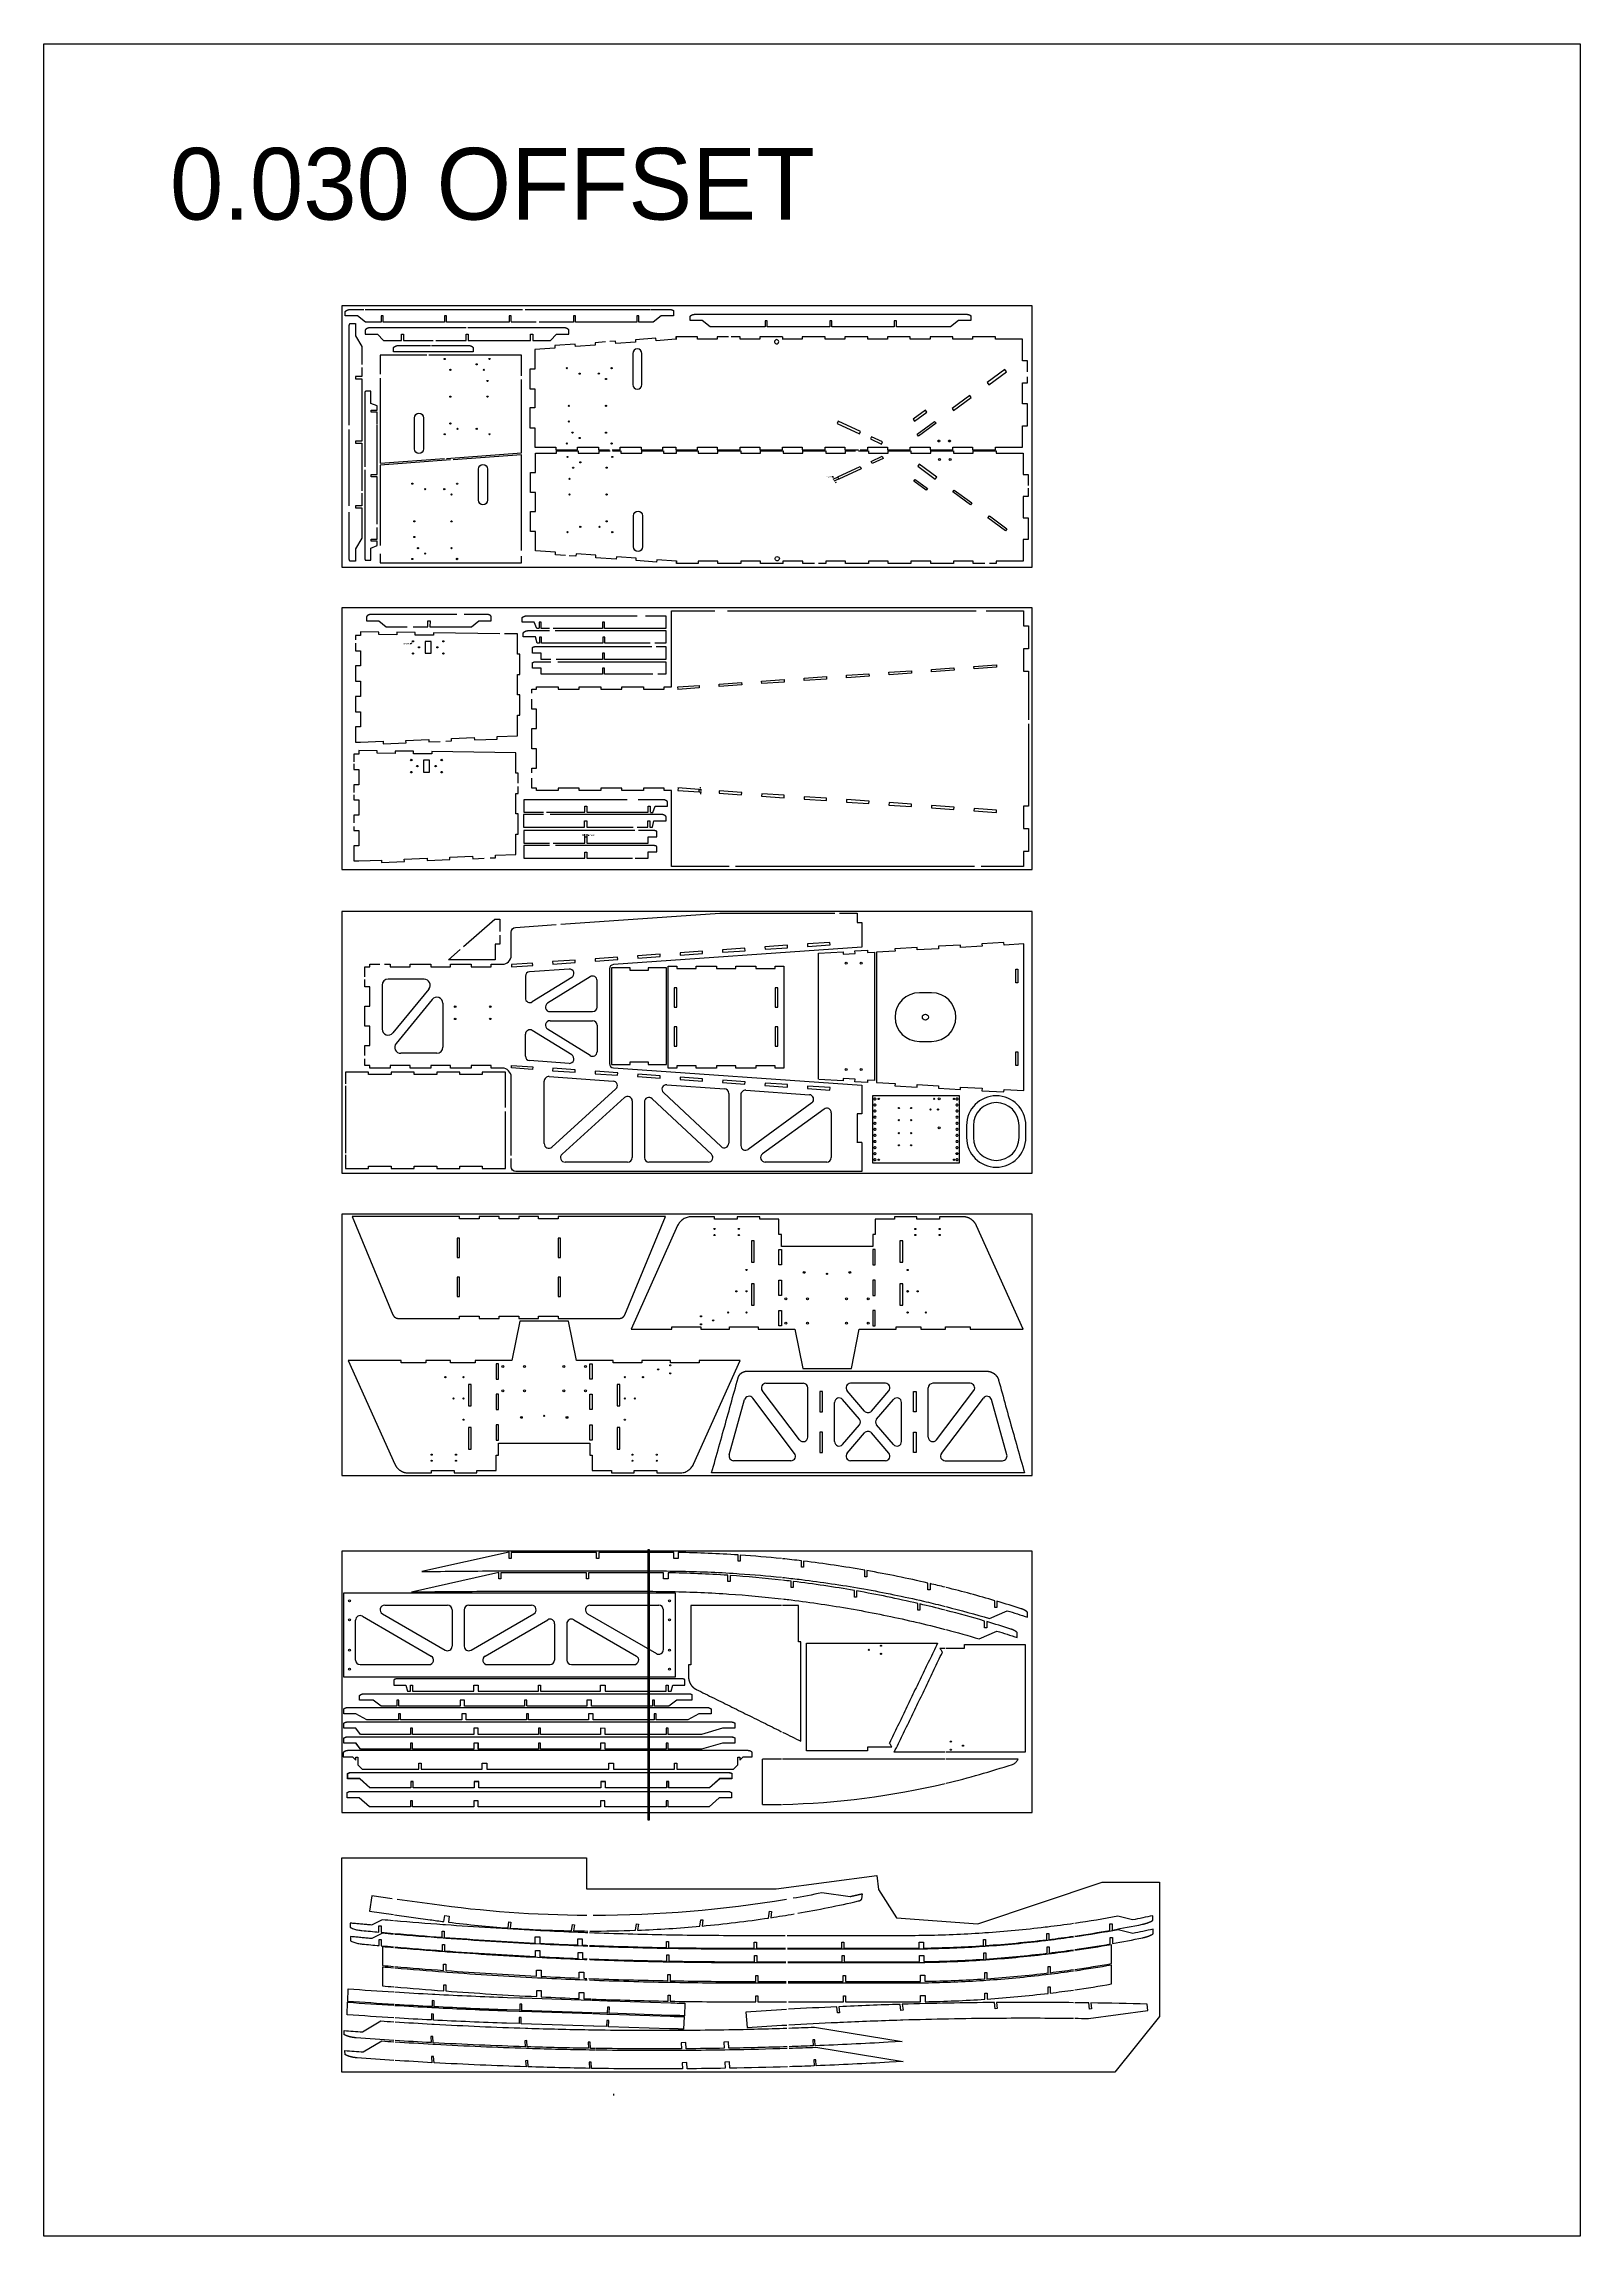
# Model space of a CAD drawing. Header units: inches. Extents: x -1514 to 1282, y -2074 to 286.
# Drawn here: x -868.5 to -615.9, y -1681.8 to -1321.4 of the extents above; entities that cross this region are included whole.
import ezdxf

# ---------------------------------------------------------------- set-up
doc = ezdxf.new("R2010")
doc.units = ezdxf.units.IN
doc.header["$LTSCALE"] = 0.1
doc.header["$MEASUREMENT"] = 0
doc.layers.add('pic', color=1, linetype='Continuous')
doc.dimstyles.get("Standard").update_dxf_attribs({"dimtxt": 0.18, "dimasz": 0.18, "dimexe": 0.18, "dimexo": 0.0625, "dimgap": 0.09, "dimtad": 0, "dimtih": 1, "dimtoh": 1, "dimdec": 4, "dimzin": 0, "dimdsep": 46, "dimtxsty": 'Standard', "dimcen": 0.09, "dimadec": 0, "dimazin": 0, "dimtfac": 1, "dimtdec": 4, "dimtofl": 0, "dimtmove": 0, "dimatfit": 3, "dimfxl": 1, "dimtolj": 1, "dimtzin": 0, "dimarcsym": 0})

# ---------------------------------------------------------------- blocks, each defined once
blk = doc.blocks.new('*D141')
at = {"layer": 'Defpoints', "color": 0, "transparency": 16777216}
for p in [(-779.55, -1451.76), (-779.15, -1451.52), (-779.15, -1451.76)]:
    blk.add_point(p, dxfattribs=at)
at = {"layer": 'pic', "color": 0, "lineweight": -2, "transparency": 16777216}
for p, q in [((-779.73, -1451.52), (-779.91, -1451.52)), ((-779.55, -1451.7), (-779.55, -1451.34)), ((-779.15, -1451.7), (-779.15, -1451.34)), ((-778.97, -1451.52), (-778.79, -1451.52))]:
    blk.add_line(p, q, dxfattribs=at)
at = {"layer": 'pic', "color": 0, "transparency": 16777216}
for points in [[(-779.73, -1451.49), (-779.73, -1451.55), (-779.55, -1451.52)], [(-778.97, -1451.49), (-778.97, -1451.55), (-779.15, -1451.52)]]:
    blk.add_solid(points, dxfattribs=at)
at = {"layer": 'pic', "color": 0, "transparency": 16777216, "insert": (-778.31, -1451.52), "char_height": 0.18, "attachment_point": 5}
blk.add_mtext('\\A1;0.4000', dxfattribs=at)
blk = doc.blocks.new('*D142')
at = {"layer": 'Defpoints', "color": 0, "transparency": 16777216}
for p in [(-760.74, -1444.37), (-760.72, -1443.97), (-760.5, -1444.37)]:
    blk.add_point(p, dxfattribs=at)
at = {"layer": 'pic', "color": 0, "lineweight": -2, "transparency": 16777216}
for p, q in [((-760.68, -1444.37), (-760.32, -1444.37)), ((-760.65, -1443.97), (-760.32, -1443.97)), ((-760.5, -1443.79), (-760.5, -1443.61)), ((-760.5, -1444.55), (-760.5, -1444.73))]:
    blk.add_line(p, q, dxfattribs=at)
at = {"layer": 'pic', "color": 0, "transparency": 16777216}
for points in [[(-760.53, -1443.79), (-760.47, -1443.79), (-760.5, -1443.97)], [(-760.53, -1444.55), (-760.47, -1444.55), (-760.5, -1444.37)]]:
    blk.add_solid(points, dxfattribs=at)
at = {"layer": 'pic', "color": 0, "transparency": 16777216, "insert": (-760.5, -1444.17), "char_height": 0.18, "attachment_point": 5}
blk.add_mtext('\\A1;0.3983', dxfattribs=at)
blk = doc.blocks.new('*D143')
at = {"layer": 'Defpoints', "color": 0, "transparency": 16777216}
for p in [(-738.56, -1392.93), (-737.89, -1392.61), (-737.74, -1392.92)]:
    blk.add_point(p, dxfattribs=at)
at = {"layer": 'pic', "color": 0, "lineweight": -2, "transparency": 16777216}
for p, q in [((-738.72, -1392.6), (-738.9, -1392.6)), ((-737.94, -1392.64), (-738.73, -1393)), ((-738.64, -1392.76), (-738.72, -1392.6)), ((-737.8, -1392.95), (-738.58, -1393.31)), ((-738.34, -1393.4), (-738.27, -1393.56))]:
    blk.add_line(p, q, dxfattribs=at)
at = {"layer": 'pic', "color": 0, "transparency": 16777216}
for points in [[(-738.61, -1392.75), (-738.67, -1392.78), (-738.56, -1392.93)], [(-738.32, -1393.39), (-738.37, -1393.41), (-738.42, -1393.24)]]:
    blk.add_solid(points, dxfattribs=at)
at = {"layer": 'pic', "color": 0, "transparency": 16777216, "insert": (-739.41, -1392.6), "char_height": 0.18, "attachment_point": 5}
blk.add_mtext('\\A1;0.3402', dxfattribs=at)
blk = doc.blocks.new('*D144')
at = {"layer": 'Defpoints', "color": 0, "transparency": 16777216}
for p in [(-807.86, -1419.72), (-807.71, -1419.52)]:
    blk.add_point(p, dxfattribs=at)
at = {"layer": 'pic', "color": 0, "lineweight": -2, "transparency": 16777216}
for p, q in [((-808.25, -1420.01), (-808.07, -1420.01)), ((-808.07, -1420.01), (-807.96, -1419.87)), ((-807.87, -1419.62), (-807.69, -1419.62)), ((-807.78, -1419.71), (-807.78, -1419.53))]:
    blk.add_line(p, q, dxfattribs=at)
at = {"layer": 'pic', "color": 0, "transparency": 16777216}
blk.add_solid([(-807.99, -1419.85), (-807.94, -1419.88), (-807.86, -1419.72)], dxfattribs=at)
at = {"layer": 'pic', "color": 0, "transparency": 16777216, "insert": (-808.83, -1420.01), "char_height": 0.18, "attachment_point": 5}
blk.add_mtext('\\A1;∅0.2500', dxfattribs=at)

msp = doc.modelspace()

# ---------------------------------------------------------------- linework, layer by layer
at = {"color": 7, "linetype": 'Continuous', "lineweight": 25}
for p, q in [((-764.5388, -1369.58736), (-764.5388, -1369.98842)), ((-747.04141, -1369.58736), (-747.04141, -1369.98736)), ((-764.42946, -1406.8115), (-764.42946, -1406.41044)), ((-746.93208, -1406.8115), (-746.93208, -1406.4115)), ((-782.12204, -1473.50558), (-788.60649, -1473.95614)), ((-812.86617, -1476.16179), (-812.86617, -1483.38013)), ((-805.94881, -1475.16179), (-811.86617, -1475.16179)), ((-805.17545, -1476.79576), (-811.09282, -1484.0141)), ((-789.3045, -1474.70434), (-789.3045, -1478.27982)), ((-781.67444, -1474.89095), (-788.15889, -1478.91699)), ((-778.65011, -1474.77881), (-785.64842, -1479.1239)), ((-777.5045, -1479.76107), (-777.5045, -1475.41599)), ((-804.63953, -1478.50805), (-810.55689, -1485.72638)), ((-802.86617, -1479.14202), (-802.86617, -1486.36036)), ((-785.25281, -1480.51107), (-778.2545, -1480.51107)), ((-789.3045, -1487.81781), (-789.3045, -1484.24233)), ((-781.67444, -1487.6312), (-788.15889, -1483.60516)), ((-778.65011, -1487.74334), (-785.64842, -1483.39825)), ((-785.25281, -1482.01107), (-778.2545, -1482.01107)), ((-777.5045, -1482.76107), (-777.5045, -1487.10616)), ((-803.86617, -1487.36036), (-809.78354, -1487.36036)), ((-782.12204, -1489.01657), (-788.60649, -1488.56601)), ((-786.2045, -1502.21936), (-786.2045, -1491.94233)), ((-785.40251, -1491.19413), (-774.87569, -1491.92558)), ((-774.42388, -1493.22937), (-784.9507, -1502.77495)), ((-772.99164, -1494.63045), (-783.27603, -1503.9562)), ((-771.73784, -1495.18605), (-771.73784, -1504.51179)), ((-769.73784, -1495.38157), (-769.73784, -1504.51179)), ((-758.72081, -1503.96423), (-768.47532, -1494.834)), ((-757.13369, -1502.71037), (-766.6165, -1493.83444)), ((-766.05199, -1492.53869), (-756.56918, -1493.19759)), ((-755.87117, -1493.94579), (-755.87117, -1502.1628)), ((-753.87117, -1494.18898), (-753.87117, -1502.54868)), ((-753.06918, -1493.44079), (-742.60495, -1494.16789)), ((-742.21497, -1495.52202), (-752.6792, -1503.15462)), ((-740.19647, -1496.52523), (-750.31524, -1503.90585)), ((-739.0045, -1497.13117), (-739.0045, -1504.51179)), ((-734.0045, -1502.02617), (-734.8045, -1502.02617)), ((-772.48784, -1505.26179), (-782.77222, -1505.26179)), ((-759.23333, -1505.26179), (-768.98784, -1505.26179)), ((-739.7545, -1505.26179), (-749.87327, -1505.26179)), ((-749.75618, -1541.62669), (-743.61784, -1541.62669)), ((-742.86784, -1550.46127), (-742.86784, -1542.37669)), ((-730.09995, -1541.62669), (-735.83573, -1541.62669)), ((-723.06784, -1550.46127), (-723.06784, -1542.37669)), ((-716.17951, -1541.62669), (-722.31784, -1541.62669)), ((-755.78978, -1553.39134), (-753.25392, -1544.30758)), ((-745.03722, -1553.13947), (-751.9342, -1544.05571)), ((-744.21518, -1550.9148), (-750.35351, -1542.83022)), ((-738.46784, -1551.18319), (-738.46784, -1544.7865)), ((-734.38395, -1547.49418), (-737.15062, -1544.29584)), ((-733.53507, -1546.18272), (-736.40296, -1542.86736)), ((-732.40062, -1546.18272), (-729.53273, -1542.86736)), ((-731.55173, -1547.49418), (-728.78507, -1544.29584)), ((-727.46784, -1551.18319), (-727.46784, -1544.7865)), ((-721.72051, -1550.9148), (-715.58218, -1542.83022)), ((-720.89846, -1553.13947), (-714.00148, -1544.05571)), ((-710.14591, -1553.39134), (-712.68177, -1544.30758)), ((-737.15062, -1551.67386), (-734.38395, -1548.47551)), ((-736.40296, -1553.10234), (-733.53507, -1549.78697)), ((-729.53273, -1553.10234), (-732.40062, -1549.78697)), ((-728.78507, -1551.67386), (-731.55173, -1548.47551)), ((-745.63456, -1554.343), (-755.0674, -1554.343)), ((-730.09995, -1554.343), (-735.83573, -1554.343)), ((-720.30113, -1554.343), (-710.86829, -1554.343)), ((-812.42908, -1578.12246), (-802.10572, -1578.12246)), ((-798.60572, -1578.12246), (-788.28235, -1578.12246)), ((-778.69341, -1578.12246), (-769.12137, -1578.12246)), ((-768.95631, -1578.12246), (-767.37005, -1578.12246)), ((-817.22355, -1587.12246), (-817.22355, -1580.57729)), ((-816.09822, -1579.92796), (-804.77486, -1586.47313)), ((-812.80441, -1579.52179), (-802.48105, -1585.48893)), ((-801.35572, -1578.87246), (-801.35572, -1584.8396)), ((-799.35572, -1578.87246), (-799.35572, -1584.8396)), ((-798.23039, -1585.48893), (-787.90703, -1579.52179)), ((-795.93658, -1586.47313), (-785.61321, -1580.50599)), ((-784.48788, -1581.15532), (-784.48788, -1587.12246)), ((-782.48788, -1581.15532), (-782.48788, -1587.12246)), ((-781.36256, -1580.50599), (-771.03919, -1586.47313)), ((-779.06874, -1579.52179), (-767.74538, -1586.06696)), ((-766.62005, -1585.41763), (-766.62005, -1578.87246)), ((-816.47355, -1587.87246), (-805.15019, -1587.87246)), ((-795.56125, -1587.87246), (-785.23788, -1587.87246)), ((-781.73788, -1587.87246), (-771.41452, -1587.87246)), ((-750.34111, -1610.90123), (-750.34111, -1603.41523)), ((-747.19364, -1603.41523), (-750.34111, -1603.41523)), ((-720.28412, -1603.41523), (-747.02858, -1603.41523)), ((-708.29579, -1603.41523), (-720.11906, -1603.41523)), ((-750.34111, -1610.90123), (-750.1416, -1610.90123))]:
    msp.add_line(p, q, dxfattribs=at)
for points in [[(-791.62065, -1367.06263), (-791.62065, -1366.12263), (-791.99028, -1366.12263), (-791.99028, -1367.12263), (-802.26452, -1367.12263), (-802.26452, -1366.12263), (-802.60452, -1366.12263), (-802.60452, -1367.12263), (-812.66452, -1367.12263), (-812.66452, -1366.12263), (-813.00452, -1366.12263), (-813.00452, -1367.12263), (-813.26561, -1367.12263), (-813.49671, -1367.12263), (-813.7278, -1367.12263), (-813.9589, -1367.12263), (-814.19, -1367.12263), (-814.42109, -1367.12263), (-814.65219, -1367.12263), (-814.88328, -1367.12263), (-815.11438, -1367.12263), (-815.34548, -1367.12263), (-815.58686, -1367.12263), (-816.89914, -1366.1026), (-818.91885, -1366.1026), (-818.91885, -1365.41258), (-818.90871, -1365.40148), (-818.90637, -1365.39893), (-818.90401, -1365.3964), (-818.90165, -1365.39387), (-818.89929, -1365.39134), (-818.89691, -1365.38883), (-818.89452, -1365.38633), (-818.89212, -1365.38383), (-818.88972, -1365.38134), (-818.8873, -1365.37886), (-818.88488, -1365.37638), (-818.88244, -1365.37392), (-818.88, -1365.37146), (-818.87755, -1365.36901), (-818.87509, -1365.36657), (-818.87262, -1365.36414), (-818.87014, -1365.36171), (-818.86765, -1365.3593), (-818.86516, -1365.35689), (-818.86265, -1365.35449), (-818.86014, -1365.3521), (-818.85762, -1365.34972), (-818.85509, -1365.34734), (-818.85255, -1365.34498), (-818.85001, -1365.34262), (-818.84745, -1365.34027), (-818.84489, -1365.33793), (-818.84232, -1365.3356), (-818.83974, -1365.33328), (-818.83715, -1365.33096), (-818.83455, -1365.32866), (-818.83195, -1365.32636), (-818.82934, -1365.32407), (-818.82672, -1365.32179), (-818.82409, -1365.31952), (-818.82145, -1365.31726), (-818.81881, -1365.315), (-818.81616, -1365.31276), (-818.8135, -1365.31052), (-818.81083, -1365.3083), (-818.80816, -1365.30608), (-818.80548, -1365.30387), (-818.80279, -1365.30167), (-818.80009, -1365.29948), (-818.79739, -1365.29729), (-818.79468, -1365.29512), (-818.79196, -1365.29296), (-818.78923, -1365.2908), (-818.7865, -1365.28866), (-818.78376, -1365.28652), (-818.78101, -1365.28439), (-818.77826, -1365.28228), (-818.77549, -1365.28017), (-818.77273, -1365.27807), (-818.76995, -1365.27598), (-818.76717, -1365.2739), (-818.76438, -1365.27183), (-818.76158, -1365.26976), (-818.75878, -1365.26771), (-818.75597, -1365.26567), (-818.75315, -1365.26363), (-818.75033, -1365.26161), (-818.7475, -1365.2596), (-818.74467, -1365.25759), (-818.74182, -1365.25559), (-818.73898, -1365.25361), (-818.73612, -1365.25163), (-818.73326, -1365.24967), (-818.73039, -1365.24771), (-818.72752, -1365.24576), (-818.72464, -1365.24383), (-818.72175, -1365.2419), (-818.71886, -1365.23998), (-818.71596, -1365.23807), (-818.71306, -1365.23617), (-818.71015, -1365.23429), (-818.70723, -1365.23241), (-818.70431, -1365.23054), (-818.70139, -1365.22868), (-818.69845, -1365.22683), (-818.69551, -1365.225), (-818.69257, -1365.22317), (-818.68962, -1365.22135), (-818.68667, -1365.21954), (-818.6837, -1365.21775), (-818.68074, -1365.21596), (-818.67777, -1365.21418), (-818.67479, -1365.21241), (-818.67181, -1365.21066), (-818.66882, -1365.20891), (-818.66583, -1365.20718), (-818.66283, -1365.20545), (-818.65983, -1365.20374), (-818.65682, -1365.20203), (-818.65381, -1365.20034), (-818.65079, -1365.19865), (-818.64776, -1365.19698), (-818.64474, -1365.19532), (-818.6417, -1365.19367), (-818.63867, -1365.19203), (-818.63563, -1365.1904), (-818.63258, -1365.18877), (-818.62952, -1365.18716), (-818.62646, -1365.18556), (-818.62339, -1365.18397), (-818.62032, -1365.18239), (-818.61724, -1365.18081), (-818.61415, -1365.17925), (-818.61106, -1365.1777), (-818.60796, -1365.17616), (-818.60486, -1365.17463), (-818.60175, -1365.1731), (-818.59864, -1365.17159), (-818.59552, -1365.17009), (-818.5924, -1365.1686), (-818.58927, -1365.16712), (-818.58614, -1365.16564), (-818.583, -1365.16418), (-818.57985, -1365.16273), (-818.5767, -1365.16129), (-818.57355, -1365.15986), (-818.57039, -1365.15843), (-818.56722, -1365.15702), (-818.56406, -1365.15562), (-818.56088, -1365.15423), (-818.5577, -1365.15285), (-818.55452, -1365.15148), (-818.55133, -1365.15012), (-818.54814, -1365.14877), (-818.54494, -1365.14743), (-818.54174, -1365.1461), (-818.53853, -1365.14478), (-818.53532, -1365.14347), (-818.5321, -1365.14217), (-818.52888, -1365.14088), (-818.52566, -1365.1396), (-818.52243, -1365.13833), (-818.5192, -1365.13707), (-818.51596, -1365.13582), (-818.51272, -1365.13458), (-818.50947, -1365.13336), (-818.50622, -1365.13214), (-818.50297, -1365.13093), (-818.49971, -1365.12973), (-818.49645, -1365.12855), (-818.49319, -1365.12737), (-818.48992, -1365.1262), (-818.48665, -1365.12505), (-818.48337, -1365.1239), (-818.48009, -1365.12277), (-818.47681, -1365.12164), (-818.47352, -1365.12053), (-818.47023, -1365.11943), (-818.46694, -1365.11833), (-818.46364, -1365.11725), (-818.46034, -1365.11618), (-818.45704, -1365.11511), (-818.45373, -1365.11406), (-818.45042, -1365.11302), (-818.44711, -1365.11199), (-818.44379, -1365.11097), (-818.44047, -1365.10996), (-818.43715, -1365.10896), (-818.43383, -1365.10797), (-818.4305, -1365.107), (-818.42717, -1365.10603), (-818.42383, -1365.10507), (-818.4205, -1365.10412), (-818.41716, -1365.10319), (-818.41382, -1365.10226), (-818.41047, -1365.10135), (-818.40713, -1365.10044), (-818.40378, -1365.09955), (-818.40042, -1365.09867), (-818.39707, -1365.0978), (-818.39371, -1365.09693), (-818.39035, -1365.09608), (-818.38699, -1365.09524), (-818.38363, -1365.09441), (-818.38027, -1365.09359), (-818.3769, -1365.09279), (-818.37353, -1365.09199), (-818.37016, -1365.0912), (-818.36678, -1365.09043), (-818.36341, -1365.08966), (-818.36003, -1365.08891), (-818.35665, -1365.08816), (-818.35327, -1365.08743), (-818.34989, -1365.08671), (-818.34651, -1365.086), (-818.34312, -1365.0853), (-818.33973, -1365.08461), (-818.33634, -1365.08393), (-818.33295, -1365.08326), (-818.32956, -1365.0826), (-818.32617, -1365.08195), (-818.32277, -1365.08132), (-818.31938, -1365.08069), (-818.31598, -1365.08008), (-818.31258, -1365.07948), (-818.30918, -1365.07889), (-818.30578, -1365.0783), (-818.30235, -1365.07773), (-818.29892, -1365.07717), (-818.29548, -1365.07661), (-818.29204, -1365.07607), (-818.2886, -1365.07554), (-818.28516, -1365.07502), (-818.28172, -1365.0745), (-818.27827, -1365.074), (-818.27482, -1365.07352), (-818.27137, -1365.07304), (-818.26792, -1365.07257), (-818.26447, -1365.07211), (-818.26102, -1365.07167), (-818.25756, -1365.07123), (-818.2541, -1365.07081), (-818.25065, -1365.07039), (-818.24719, -1365.06999), (-818.24372, -1365.0696), (-818.24026, -1365.06921), (-818.2368, -1365.06884), (-818.23333, -1365.06848), (-818.22987, -1365.06813), (-818.2264, -1365.0678), (-818.22293, -1365.06747), (-818.21946, -1365.06715), (-818.21599, -1365.06684), (-818.21252, -1365.06655), (-818.20905, -1365.06626), (-818.20558, -1365.06599), (-818.2021, -1365.06573), (-818.19863, -1365.06547), (-818.19515, -1365.06523), (-818.19168, -1365.065), (-818.1882, -1365.06478), (-818.18472, -1365.06457), (-818.18125, -1365.06437), (-818.17777, -1365.06418), (-818.17429, -1365.064), (-818.17081, -1365.06384), (-818.16733, -1365.06368), (-818.16385, -1365.06354), (-818.16037, -1365.0634), (-818.1569, -1365.06328), (-818.15342, -1365.06317), (-818.14994, -1365.06306), (-818.14646, -1365.06297), (-818.14298, -1365.06289), (-818.1395, -1365.06282), (-818.13602, -1365.06276), (-818.13254, -1365.06271), (-818.12906, -1365.06268), (-818.12558, -1365.06265), (-818.1221, -1365.06263), (-818.11865, -1365.06263), (-815.87831, -1365.06263)], [(-815.62818, -1365.06263), (-789.75546, -1365.06263)], [(-789.3407, -1365.06263), (-768.79323, -1365.06263)], [(-768.67881, -1365.06263), (-765.52192, -1365.06263), (-765.51745, -1365.06264), (-765.51294, -1365.06266), (-765.50844, -1365.06271), (-765.50393, -1365.06277), (-765.49942, -1365.06286), (-765.49491, -1365.06296), (-765.49041, -1365.06308), (-765.4859, -1365.06321), (-765.48139, -1365.06337), (-765.47687, -1365.06354), (-765.47236, -1365.06374), (-765.46785, -1365.06395), (-765.46334, -1365.06418), (-765.45883, -1365.06442), (-765.45432, -1365.06469), (-765.44981, -1365.06497), (-765.4453, -1365.06527), (-765.44079, -1365.06559), (-765.43628, -1365.06593), (-765.43177, -1365.06629), (-765.42726, -1365.06666), (-765.42275, -1365.06706), (-765.41825, -1365.06747), (-765.41374, -1365.0679), (-765.40924, -1365.06834), (-765.40473, -1365.06881), (-765.40023, -1365.06929), (-765.39573, -1365.06979), (-765.39123, -1365.07031), (-765.38674, -1365.07085), (-765.38224, -1365.07141), (-765.37775, -1365.07198), (-765.37326, -1365.07257), (-765.36877, -1365.07318), (-765.36428, -1365.07381), (-765.3598, -1365.07446), (-765.35532, -1365.07512), (-765.35084, -1365.0758), (-765.34636, -1365.0765), (-765.34189, -1365.07722), (-765.33742, -1365.07796), (-765.33295, -1365.07871), (-765.32848, -1365.07948), (-765.32402, -1365.08027), (-765.31956, -1365.08108), (-765.31511, -1365.08191), (-765.31066, -1365.08275), (-765.30621, -1365.08362), (-765.30177, -1365.0845), (-765.29733, -1365.08539), (-765.29289, -1365.08631), (-765.28846, -1365.08724), (-765.28403, -1365.0882), (-765.2796, -1365.08917), (-765.27519, -1365.09015), (-765.27077, -1365.09116), (-765.26636, -1365.09218), (-765.26195, -1365.09322), (-765.25755, -1365.09428), (-765.25316, -1365.09536), (-765.24877, -1365.09646), (-765.24438, -1365.09757), (-765.24, -1365.0987), (-765.23562, -1365.09985), (-765.23125, -1365.10102), (-765.22689, -1365.1022), (-765.22253, -1365.1034), (-765.21818, -1365.10462), (-765.21383, -1365.10586), (-765.20949, -1365.10712), (-765.20515, -1365.10839), (-765.20082, -1365.10968), (-765.1965, -1365.11099), (-765.19218, -1365.11232), (-765.18787, -1365.11366), (-765.18357, -1365.11503), (-765.17927, -1365.11641), (-765.17498, -1365.11781), (-765.1707, -1365.11922), (-765.16642, -1365.12066), (-765.16217, -1365.1221), (-765.16002, -1365.12284), (-765.15786, -1365.12359), (-765.15358, -1365.12508), (-765.14929, -1365.1266), (-765.14501, -1365.12814), (-765.14074, -1365.1297), (-765.13646, -1365.13127), (-765.1322, -1365.13287), (-765.12794, -1365.13448), (-765.12369, -1365.13611), (-765.11944, -1365.13775), (-765.1152, -1365.13942), (-765.11097, -1365.1411), (-765.10674, -1365.1428), (-765.10252, -1365.14452), (-765.09831, -1365.14626), (-765.09411, -1365.14802), (-765.08991, -1365.14979), (-765.08572, -1365.15158), (-765.08153, -1365.15339), (-765.07736, -1365.15522), (-765.07319, -1365.15707), (-765.06903, -1365.15893), (-765.06488, -1365.16081), (-765.06073, -1365.16271), (-765.05659, -1365.16462), (-765.05246, -1365.16656), (-765.04834, -1365.16851), (-765.04423, -1365.17048), (-765.04013, -1365.17246), (-765.03603, -1365.17447), (-765.03195, -1365.17649), (-765.02787, -1365.17853), (-765.0238, -1365.18058), (-765.01974, -1365.18266), (-765.01569, -1365.18475), (-765.01165, -1365.18686), (-765.00762, -1365.18898), (-765.0036, -1365.19113), (-764.99958, -1365.19329), (-764.99558, -1365.19546), (-764.99159, -1365.19766), (-764.98761, -1365.19987), (-764.98363, -1365.2021), (-764.97967, -1365.20434), (-764.97572, -1365.2066), (-764.97178, -1365.20888), (-764.95303, -1365.21983), (-764.95303, -1366.1026), (-766.97274, -1366.1026), (-768.28502, -1367.12263), (-770.63604, -1367.12263), (-770.63604, -1366.12263), (-770.97604, -1366.12263), (-770.97604, -1367.12263), (-781.03604, -1367.12263), (-781.03604, -1366.12263), (-781.37604, -1366.12263), (-781.37604, -1367.12263), (-787.0453, -1367.12263)], [(-818.27139, -1384.09247), (-818.27139, -1367.88309), (-818.27138, -1367.87888), (-818.27136, -1367.87464), (-818.27132, -1367.8704), (-818.27127, -1367.86616), (-818.2712, -1367.86192), (-818.27111, -1367.85768), (-818.27101, -1367.85344), (-818.2709, -1367.8492), (-818.27077, -1367.84496), (-818.27062, -1367.84072), (-818.27046, -1367.83648), (-818.27028, -1367.83225), (-818.27009, -1367.82801), (-818.26988, -1367.82377), (-818.26965, -1367.81953), (-818.26942, -1367.81529), (-818.26916, -1367.81106), (-818.26889, -1367.80682), (-818.2686, -1367.80258), (-818.2683, -1367.79835), (-818.26798, -1367.79412), (-818.26765, -1367.78989), (-818.2673, -1367.78565), (-818.26694, -1367.78142), (-818.26656, -1367.7772), (-818.26616, -1367.77297), (-818.26575, -1367.76874), (-818.26532, -1367.76452), (-818.26488, -1367.7603), (-818.26442, -1367.75608), (-818.26395, -1367.75186), (-818.26346, -1367.74764), (-818.26295, -1367.74343), (-818.26243, -1367.73921), (-818.26189, -1367.735), (-818.26134, -1367.7308), (-818.26077, -1367.72659), (-818.26019, -1367.72239), (-818.25959, -1367.71819), (-818.25897, -1367.71399), (-818.25834, -1367.70981), (-818.25802, -1367.7077), (-818.25769, -1367.70562), (-818.25703, -1367.70148), (-818.25636, -1367.69734), (-818.25567, -1367.69319), (-818.25496, -1367.68905), (-818.25424, -1367.68491), (-818.2535, -1367.68077), (-818.25275, -1367.67663), (-818.25198, -1367.67249), (-818.25119, -1367.66836), (-818.25039, -1367.66423), (-818.24957, -1367.66009), (-818.24873, -1367.65597), (-818.24788, -1367.65184), (-818.24701, -1367.64771), (-818.24613, -1367.64359), (-818.24523, -1367.63947), (-818.24431, -1367.63536), (-818.24338, -1367.63124), (-818.24243, -1367.62713), (-818.24146, -1367.62302), (-818.24048, -1367.61892), (-818.23949, -1367.61482), (-818.23848, -1367.61072), (-818.23745, -1367.60662), (-818.2364, -1367.60253), (-818.23534, -1367.59844), (-818.23426, -1367.59435), (-818.23317, -1367.59027), (-818.23206, -1367.58619), (-818.23094, -1367.58212), (-818.2298, -1367.57805), (-818.22864, -1367.57398), (-818.22747, -1367.56992), (-818.22628, -1367.56586), (-818.22508, -1367.56181), (-818.22386, -1367.55776), (-818.22262, -1367.55372), (-818.22137, -1367.54968), (-818.2201, -1367.54564), (-818.21882, -1367.54161), (-818.21752, -1367.53759), (-818.2162, -1367.53357), (-818.21487, -1367.52955), (-818.21352, -1367.52554), (-818.21216, -1367.52154), (-818.21078, -1367.51754), (-818.20939, -1367.51354), (-818.20798, -1367.50956), (-818.20655, -1367.50557), (-818.20511, -1367.5016), (-818.20365, -1367.49763), (-818.20217, -1367.49366), (-818.20068, -1367.4897), (-818.19918, -1367.48575), (-818.19766, -1367.4818), (-818.19612, -1367.47786), (-818.19457, -1367.47393), (-818.193, -1367.47), (-818.19141, -1367.46608), (-818.18981, -1367.46217), (-818.1882, -1367.45827), (-818.18657, -1367.45437), (-818.18492, -1367.45047), (-818.18325, -1367.44659), (-818.18158, -1367.44271), (-818.17988, -1367.43884), (-818.17817, -1367.43498), (-818.17644, -1367.43112), (-818.1747, -1367.42728), (-818.17294, -1367.42344), (-818.17117, -1367.4196), (-818.16938, -1367.41578), (-818.16758, -1367.41196), (-818.16576, -1367.40816), (-818.16392, -1367.40436), (-818.16207, -1367.40057), (-818.1602, -1367.39678), (-818.15832, -1367.39301), (-818.15642, -1367.38924), (-818.15451, -1367.38549), (-818.15258, -1367.38174), (-818.15063, -1367.378), (-818.14867, -1367.37427), (-818.14669, -1367.37055), (-818.1447, -1367.36684), (-818.13421, -1367.3475), (-817.23192, -1367.3475), (-817.23192, -1369.36946), (-816.21139, -1371.13707), (-816.21139, -1374.11896)], [(-800.18724, -1368.08024), (-814.82454, -1368.08024), (-814.82795, -1368.08024), (-814.83139, -1368.08026), (-814.83483, -1368.08028), (-814.83827, -1368.08032), (-814.8417, -1368.08036), (-814.84514, -1368.08042), (-814.84858, -1368.08048), (-814.85202, -1368.08056), (-814.85546, -1368.08064), (-814.8589, -1368.08074), (-814.86234, -1368.08085), (-814.86577, -1368.08096), (-814.86921, -1368.08109), (-814.87265, -1368.08123), (-814.87609, -1368.08137), (-814.87953, -1368.08153), (-814.88296, -1368.0817), (-814.8864, -1368.08187), (-814.88984, -1368.08206), (-814.89327, -1368.08226), (-814.89671, -1368.08247), (-814.90015, -1368.08268), (-814.90358, -1368.08291), (-814.90701, -1368.08315), (-814.91045, -1368.0834), (-814.91388, -1368.08366), (-814.91731, -1368.08392), (-814.92074, -1368.0842), (-814.92417, -1368.08449), (-814.9276, -1368.08479), (-814.93103, -1368.0851), (-814.93446, -1368.08542), (-814.93789, -1368.08575), (-814.94131, -1368.08609), (-814.94474, -1368.08644), (-814.94816, -1368.0868), (-814.95158, -1368.08717), (-814.955, -1368.08755), (-814.95842, -1368.08794), (-814.96184, -1368.08834), (-814.96526, -1368.08875), (-814.96867, -1368.08917), (-814.97209, -1368.0896), (-814.9755, -1368.09004), (-814.97891, -1368.0905), (-814.98232, -1368.09096), (-814.98573, -1368.09143), (-814.98914, -1368.09191), (-814.99254, -1368.0924), (-814.99594, -1368.09291), (-814.99933, -1368.09342), (-815.00105, -1368.09368), (-815.00275, -1368.09394), (-815.00611, -1368.09447), (-815.00947, -1368.09501), (-815.01284, -1368.09556), (-815.01621, -1368.09612), (-815.01957, -1368.09669), (-815.02294, -1368.09727), (-815.0263, -1368.09786), (-815.02966, -1368.09846), (-815.03302, -1368.09907), (-815.03638, -1368.0997), (-815.03974, -1368.10033), (-815.0431, -1368.10097), (-815.04645, -1368.10162), (-815.0498, -1368.10229), (-815.05316, -1368.10296), (-815.05651, -1368.10364), (-815.05986, -1368.10434), (-815.06321, -1368.10504), (-815.06655, -1368.10576), (-815.0699, -1368.10648), (-815.07324, -1368.10722), (-815.07658, -1368.10796), (-815.07992, -1368.10872), (-815.08326, -1368.10948), (-815.08659, -1368.11026), (-815.08993, -1368.11105), (-815.09326, -1368.11184), (-815.09659, -1368.11265), (-815.09992, -1368.11347), (-815.10324, -1368.11429), (-815.10656, -1368.11513), (-815.10989, -1368.11598), (-815.1132, -1368.11683), (-815.11652, -1368.1177), (-815.11983, -1368.11858), (-815.12315, -1368.11947), (-815.12645, -1368.12036), (-815.12976, -1368.12127), (-815.13307, -1368.12219), (-815.13637, -1368.12312), (-815.13967, -1368.12406), (-815.14296, -1368.12501), (-815.14625, -1368.12597), (-815.14954, -1368.12693), (-815.15283, -1368.12791), (-815.15612, -1368.1289), (-815.1594, -1368.1299), (-815.16268, -1368.13091), (-815.16595, -1368.13193), (-815.16923, -1368.13296), (-815.1725, -1368.134), (-815.17576, -1368.13505), (-815.17902, -1368.13611), (-815.18228, -1368.13717), (-815.18554, -1368.13825), (-815.18879, -1368.13934), (-815.19204, -1368.14044), (-815.19529, -1368.14155), (-815.19853, -1368.14267), (-815.20177, -1368.1438), (-815.20501, -1368.14494), (-815.20824, -1368.14609), (-815.21147, -1368.14725), (-815.21469, -1368.14842), (-815.21791, -1368.1496), (-815.22113, -1368.15079), (-815.22434, -1368.15198), (-815.22755, -1368.15319), (-815.23076, -1368.15441), (-815.23396, -1368.15564), (-815.23716, -1368.15688), (-815.24035, -1368.15813), (-815.24354, -1368.15939), (-815.24672, -1368.16066), (-815.2499, -1368.16193), (-815.25308, -1368.16322), (-815.25625, -1368.16452), (-815.25942, -1368.16583), (-815.26258, -1368.16715), (-815.26574, -1368.16848), (-815.2689, -1368.16981), (-815.27205, -1368.17116), (-815.27519, -1368.17252), (-815.27833, -1368.17389), (-815.28147, -1368.17526), (-815.2846, -1368.17665), (-815.28772, -1368.17805), (-815.29084, -1368.17945), (-815.29396, -1368.18087), (-815.29707, -1368.1823), (-815.30018, -1368.18373), (-815.30328, -1368.18518), (-815.30637, -1368.18663), (-815.30946, -1368.1881), (-815.31255, -1368.18957), (-815.31563, -1368.19106), (-815.3187, -1368.19255), (-815.32177, -1368.19406), (-815.32484, -1368.19557), (-815.3279, -1368.1971), (-815.33095, -1368.19863), (-815.334, -1368.20017), (-815.33704, -1368.20173), (-815.34007, -1368.20329), (-815.3431, -1368.20486), (-815.34613, -1368.20645), (-815.34915, -1368.20804), (-815.35217, -1368.20964), (-815.35518, -1368.21126), (-815.35819, -1368.21288), (-815.36119, -1368.21452), (-815.36419, -1368.21616), (-815.36718, -1368.21782), (-815.37017, -1368.21948), (-815.37316, -1368.22116), (-815.37614, -1368.22284), (-815.37911, -1368.22454), (-815.38208, -1368.22625), (-815.38504, -1368.22796), (-815.388, -1368.22969), (-815.39096, -1368.23143), (-815.39391, -1368.23317), (-815.39685, -1368.23493), (-815.39979, -1368.23669), (-815.40272, -1368.23847), (-815.40565, -1368.24026), (-815.40857, -1368.24205), (-815.41149, -1368.24386), (-815.4144, -1368.24567), (-815.4173, -1368.2475), (-815.4202, -1368.24933), (-815.4231, -1368.25118), (-815.42598, -1368.25303), (-815.42887, -1368.2549), (-815.43174, -1368.25677), (-815.43461, -1368.25866), (-815.43748, -1368.26055), (-815.44034, -1368.26245), (-815.44319, -1368.26436), (-815.44604, -1368.26629), (-815.44888, -1368.26822), (-815.45171, -1368.27016), (-815.45454, -1368.27211), (-815.45736, -1368.27407), (-815.46018, -1368.27604), (-815.46299, -1368.27802), (-815.46579, -1368.28), (-815.46859, -1368.282), (-815.47138, -1368.28401), (-815.47416, -1368.28603), (-815.47694, -1368.28805), (-815.47971, -1368.29009), (-815.48247, -1368.29213), (-815.48522, -1368.29418), (-815.48797, -1368.29624), (-815.49072, -1368.29832), (-815.49345, -1368.3004), (-815.49618, -1368.30249), (-815.4989, -1368.30458), (-815.50162, -1368.30669), (-815.50432, -1368.30881), (-815.50703, -1368.31093), (-815.50972, -1368.31307), (-815.5124, -1368.31521), (-815.51508, -1368.31737), (-815.51775, -1368.31953), (-815.52042, -1368.3217), (-815.52307, -1368.32388), (-815.52572, -1368.32606), (-815.52836, -1368.32826), (-815.531, -1368.33047), (-815.53362, -1368.33268), (-815.53624, -1368.3349), (-815.53885, -1368.33714), (-815.54145, -1368.33938), (-815.54405, -1368.34163), (-815.54663, -1368.34388), (-815.54921, -1368.34615), (-815.55178, -1368.34843), (-815.55435, -1368.35071), (-815.5569, -1368.353), (-815.55945, -1368.3553), (-815.56198, -1368.35761), (-815.56451, -1368.35993), (-815.56704, -1368.36226), (-815.56955, -1368.36459), (-815.57205, -1368.36693), (-815.57455, -1368.36929), (-815.57704, -1368.37164), (-815.57952, -1368.37401), (-815.58199, -1368.37639), (-815.58445, -1368.37877), (-815.5869, -1368.38117), (-815.58934, -1368.38357), (-815.59178, -1368.38598), (-815.59421, -1368.3884), (-815.59662, -1368.39082), (-815.59903, -1368.39326), (-815.60143, -1368.3957), (-815.60382, -1368.39815), (-815.6062, -1368.40061), (-815.60858, -1368.40307), (-815.61094, -1368.40555), (-815.62148, -1368.41667), (-815.62148, -1369.12017), (-813.60447, -1369.12017), (-812.64715, -1370.14024), (-809.67014, -1370.14024), (-809.67014, -1369.14024), (-809.33014, -1369.14024), (-809.33014, -1370.14024), (-804.45933, -1370.14024)], [(-803.73424, -1370.14024), (-799.0559, -1370.14024), (-799.0559, -1369.14024)], [(-799.01207, -1368.08024), (-800.18724, -1368.08024)], [(-799.0559, -1369.14024), (-798.7159, -1369.14024), (-798.7159, -1370.14024), (-788.44166, -1370.14024), (-788.44166, -1369.14024), (-788.10166, -1369.14024), (-788.10166, -1370.14024), (-785.14464, -1370.14024), (-784.18733, -1369.12017), (-782.17031, -1369.12017), (-782.17031, -1368.39562), (-782.18148, -1368.38453), (-782.18383, -1368.38221), (-782.1862, -1368.3799), (-782.18857, -1368.37759), (-782.19094, -1368.37529), (-782.19333, -1368.373), (-782.19573, -1368.37072), (-782.19813, -1368.36844), (-782.20054, -1368.36618), (-782.20296, -1368.36392), (-782.20539, -1368.36166), (-782.20782, -1368.35942), (-782.21026, -1368.35718), (-782.21271, -1368.35496), (-782.21517, -1368.35274), (-782.21764, -1368.35052), (-782.22011, -1368.34832), (-782.2226, -1368.34612), (-782.22508, -1368.34393), (-782.22758, -1368.34175), (-782.23009, -1368.33958), (-782.2326, -1368.33742), (-782.23512, -1368.33526), (-782.23764, -1368.33311), (-782.24018, -1368.33097), (-782.24272, -1368.32884), (-782.24527, -1368.32672), (-782.24782, -1368.3246), (-782.25039, -1368.3225), (-782.25296, -1368.3204), (-782.25553, -1368.31831), (-782.25812, -1368.31623), (-782.26071, -1368.31415), (-782.26331, -1368.31209), (-782.26591, -1368.31003), (-782.26852, -1368.30798), (-782.27114, -1368.30594), (-782.27377, -1368.30391), (-782.2764, -1368.30188), (-782.27904, -1368.29987), (-782.28168, -1368.29786), (-782.28434, -1368.29586), (-782.28699, -1368.29387), (-782.28966, -1368.29189), (-782.29233, -1368.28992), (-782.29501, -1368.28795), (-782.29769, -1368.286), (-782.30038, -1368.28405), (-782.30308, -1368.28211), (-782.30578, -1368.28018), (-782.30849, -1368.27826), (-782.31121, -1368.27635), (-782.31393, -1368.27444), (-782.31666, -1368.27255), (-782.31939, -1368.27066), (-782.32213, -1368.26879), (-782.32487, -1368.26692), (-782.32762, -1368.26506), (-782.33038, -1368.2632), (-782.33314, -1368.26136), (-782.33591, -1368.25953), (-782.33869, -1368.2577), (-782.34147, -1368.25589), (-782.34425, -1368.25408), (-782.34704, -1368.25228), (-782.34984, -1368.25049), (-782.35264, -1368.24871), (-782.35545, -1368.24694), (-782.35826, -1368.24518), (-782.36108, -1368.24343), (-782.3639, -1368.24168), (-782.36673, -1368.23995), (-782.36956, -1368.23822), (-782.3724, -1368.23651), (-782.37524, -1368.2348), (-782.37809, -1368.2331), (-782.38095, -1368.23141), (-782.3838, -1368.22973), (-782.38667, -1368.22806), (-782.38954, -1368.2264), (-782.39241, -1368.22475), (-782.39529, -1368.2231), (-782.39817, -1368.22147), (-782.40106, -1368.21985), (-782.40395, -1368.21823), (-782.40685, -1368.21663), (-782.40975, -1368.21503), (-782.41265, -1368.21344), (-782.41556, -1368.21187), (-782.41848, -1368.2103), (-782.4214, -1368.20874), (-782.42432, -1368.20719), (-782.42725, -1368.20565), (-782.43018, -1368.20412), (-782.43312, -1368.2026), (-782.43606, -1368.20109), (-782.439, -1368.19959), (-782.44195, -1368.1981), (-782.4449, -1368.19662), (-782.44786, -1368.19514), (-782.45082, -1368.19368), (-782.45378, -1368.19223), (-782.45675, -1368.19079), (-782.45972, -1368.18935), (-782.4627, -1368.18793), (-782.46568, -1368.18652), (-782.46867, -1368.18511), (-782.47166, -1368.18371), (-782.47465, -1368.18233), (-782.47766, -1368.18095), (-782.48066, -1368.17958), (-782.48367, -1368.17822), (-782.48669, -1368.17687), (-782.48971, -1368.17553), (-782.49273, -1368.1742), (-782.49576, -1368.17287), (-782.4988, -1368.17156), (-782.50184, -1368.17026), (-782.50488, -1368.16896), (-782.50793, -1368.16768), (-782.51098, -1368.1664), (-782.51405, -1368.16512), (-782.52016, -1368.16262), (-782.5263, -1368.16015), (-782.53245, -1368.15772), (-782.53863, -1368.15532), (-782.54481, -1368.15297), (-782.55102, -1368.15064), (-782.55724, -1368.14836), (-782.56347, -1368.14611), (-782.56972, -1368.1439), (-782.57598, -1368.14173), (-782.58225, -1368.13959), (-782.58854, -1368.13749), (-782.59484, -1368.13543), (-782.60116, -1368.13341), (-782.60748, -1368.13142), (-782.61382, -1368.12947), (-782.62017, -1368.12756), (-782.62653, -1368.12569), (-782.6329, -1368.12385), (-782.63928, -1368.12205), (-782.64567, -1368.12029), (-782.65207, -1368.11857), (-782.65849, -1368.11688), (-782.66491, -1368.11523), (-782.67134, -1368.11362), (-782.67777, -1368.11205), (-782.68422, -1368.11051), (-782.69068, -1368.10902), (-782.69714, -1368.10756), (-782.70361, -1368.10614), (-782.71008, -1368.10475), (-782.71656, -1368.10341), (-782.72305, -1368.1021), (-782.72955, -1368.10083), (-782.73605, -1368.0996), (-782.74255, -1368.09841), (-782.74906, -1368.09726), (-782.75558, -1368.09614), (-782.7621, -1368.09506), (-782.76862, -1368.09402), (-782.77515, -1368.09302), (-782.78168, -1368.09206), (-782.78821, -1368.09114), (-782.79474, -1368.09025), (-782.80126, -1368.08941), (-782.80456, -1368.08899), (-782.80788, -1368.08859), (-782.81447, -1368.08781), (-782.82108, -1368.08707), (-782.8277, -1368.08637), (-782.83433, -1368.08571), (-782.84095, -1368.08508), (-782.84759, -1368.08449), (-782.85422, -1368.08394), (-782.86086, -1368.08343), (-782.8675, -1368.08296), (-782.87414, -1368.08252), (-782.88079, -1368.08213), (-782.88744, -1368.08177), (-782.89409, -1368.08145), (-782.90074, -1368.08116), (-782.90739, -1368.08092), (-782.91404, -1368.08071), (-782.9207, -1368.08054), (-782.92735, -1368.08041), (-782.934, -1368.08031), (-782.94065, -1368.08025), (-782.94726, -1368.08024), (-798.74347, -1368.08024)], [(-788.16717, -1367.12263), (-791.62028, -1367.12263)], [(-787.5261, -1367.12263), (-788.16717, -1367.12263)], [(-755.89317, -1369.55736), (-757.77597, -1369.55736), (-757.77597, -1369.95736), (-761.00932, -1369.95736), (-761.00932, -1369.55736), (-764.5688, -1369.55736), (-764.5688, -1369.96053), (-767.80041, -1370.19616), (-767.8295, -1369.79722), (-771.20778, -1370.04356), (-771.17869, -1370.4425), (-774.43729, -1370.6801), (-774.46638, -1370.28116), (-775.43231, -1370.35159)], [(-747.04141, -1369.55736), (-750.77597, -1369.55736), (-750.77597, -1369.95736), (-754.01037, -1369.95736), (-754.01037, -1369.55736), (-755.46859, -1369.55736)], [(-706.77002, -1375.29736), (-706.77002, -1373.49736), (-707.57002, -1373.49736), (-707.57002, -1369.95736), (-712.01665, -1369.95736), (-712.01665, -1369.55736), (-715.77597, -1369.55736), (-715.77597, -1369.95736), (-719.0156, -1369.95736), (-719.0156, -1369.55736), (-722.77597, -1369.55736), (-722.77597, -1369.95736), (-726.01455, -1369.95736), (-726.01455, -1369.55736), (-729.77597, -1369.55736), (-729.77597, -1369.95736), (-733.01351, -1369.95736), (-733.01351, -1369.55736), (-736.77597, -1369.55736), (-736.77597, -1369.95736), (-740.01246, -1369.95736), (-740.01246, -1369.55736), (-743.77597, -1369.55736), (-743.77597, -1369.95736), (-747.04141, -1369.95736)], [(-805.69908, -1372.57828), (-813.17324, -1372.57828), (-813.17324, -1375.70412)], [(-804.7467, -1370.97244), (-798.66439, -1370.97244), (-798.66109, -1370.97244), (-798.65777, -1370.97246), (-798.65445, -1370.97249), (-798.65113, -1370.97252), (-798.64781, -1370.97257), (-798.64448, -1370.97262), (-798.64116, -1370.97269), (-798.63784, -1370.97277), (-798.63451, -1370.97285), (-798.63119, -1370.97295), (-798.62786, -1370.97306), (-798.62454, -1370.97317), (-798.62121, -1370.9733), (-798.61789, -1370.97344), (-798.61456, -1370.97359), (-798.61123, -1370.97375), (-798.60791, -1370.97391), (-798.60458, -1370.97409), (-798.60126, -1370.97428), (-798.59793, -1370.97448), (-798.5946, -1370.97469), (-798.59128, -1370.97491), (-798.58795, -1370.97514), (-798.58463, -1370.97538), (-798.5813, -1370.97563), (-798.57798, -1370.97589), (-798.57466, -1370.97616), (-798.57133, -1370.97644), (-798.56801, -1370.97673), (-798.56469, -1370.97703), (-798.56136, -1370.97734), (-798.55804, -1370.97766), (-798.55472, -1370.97799), (-798.5514, -1370.97833), (-798.54808, -1370.97868), (-798.54476, -1370.97904), (-798.54145, -1370.97942), (-798.53813, -1370.9798), (-798.53481, -1370.98019), (-798.5315, -1370.98059), (-798.52818, -1370.981), (-798.52487, -1370.98143), (-798.52156, -1370.98186), (-798.51825, -1370.9823), (-798.51494, -1370.98275), (-798.51163, -1370.98322), (-798.50833, -1370.98369), (-798.50502, -1370.98417), (-798.50172, -1370.98466), (-798.49841, -1370.98517), (-798.49511, -1370.98568), (-798.49181, -1370.9862), (-798.48851, -1370.98674), (-798.48522, -1370.98728), (-798.48192, -1370.98784), (-798.47863, -1370.9884), (-798.47534, -1370.98897), (-798.47205, -1370.98956), (-798.46876, -1370.99015), (-798.46548, -1370.99076), (-798.46219, -1370.99137), (-798.45891, -1370.99199), (-798.45563, -1370.99263), (-798.45235, -1370.99327), (-798.44908, -1370.99393), (-798.4458, -1370.99459), (-798.44253, -1370.99527), (-798.43926, -1370.99595), (-798.436, -1370.99665), (-798.43273, -1370.99735), (-798.42947, -1370.99807), (-798.42621, -1370.99879), (-798.42295, -1370.99953), (-798.4197, -1371.00027), (-798.41645, -1371.00103), (-798.4132, -1371.0018), (-798.40995, -1371.00257), (-798.40671, -1371.00336), (-798.40347, -1371.00415), (-798.40023, -1371.00496), (-798.39699, -1371.00577), (-798.39376, -1371.0066), (-798.39053, -1371.00744), (-798.3873, -1371.00828), (-798.38408, -1371.00914), (-798.38086, -1371.01001), (-798.37764, -1371.01088), (-798.37443, -1371.01177), (-798.37122, -1371.01266), (-798.36801, -1371.01357), (-798.3648, -1371.01449), (-798.3616, -1371.01541), (-798.3584, -1371.01635), (-798.35521, -1371.0173), (-798.35202, -1371.01826), (-798.34883, -1371.01922), (-798.34565, -1371.0202), (-798.34247, -1371.02119), (-798.33929, -1371.02218), (-798.33612, -1371.02319), (-798.33295, -1371.02421), (-798.32978, -1371.02524), (-798.32662, -1371.02627), (-798.32347, -1371.02732), (-798.32031, -1371.02838), (-798.31716, -1371.02945), (-798.31402, -1371.03052), (-798.31088, -1371.03161), (-798.30774, -1371.03271), (-798.30461, -1371.03381), (-798.30148, -1371.03493), (-798.29835, -1371.03606), (-798.29523, -1371.0372), (-798.29211, -1371.03835), (-798.28899, -1371.03951), (-798.28587, -1371.04068), (-798.28276, -1371.04186), (-798.27965, -1371.04305), (-798.27655, -1371.04426), (-798.27345, -1371.04547), (-798.27035, -1371.04669), (-798.26725, -1371.04792), (-798.26416, -1371.04917), (-798.26107, -1371.05042), (-798.25799, -1371.05168), (-798.25491, -1371.05296), (-798.25183, -1371.05424), (-798.24875, -1371.05554), (-798.24568, -1371.05684), (-798.24262, -1371.05816), (-798.23955, -1371.05948), (-798.23649, -1371.06081), (-798.23344, -1371.06216), (-798.23039, -1371.06351), (-798.22734, -1371.06488), (-798.2243, -1371.06625), (-798.22126, -1371.06764), (-798.21822, -1371.06904), (-798.21519, -1371.07044), (-798.21217, -1371.07186), (-798.20914, -1371.07328), (-798.20612, -1371.07472), (-798.20311, -1371.07616), (-798.2001, -1371.07761), (-798.1971, -1371.07908), (-798.1941, -1371.08055), (-798.1911, -1371.08204), (-798.18811, -1371.08353), (-798.18512, -1371.08504), (-798.18214, -1371.08655), (-798.17916, -1371.08807), (-798.17619, -1371.08961), (-798.17322, -1371.09115), (-798.17026, -1371.0927), (-798.1673, -1371.09426), (-798.16435, -1371.09583), (-798.1614, -1371.09742), (-798.15846, -1371.09901), (-798.15552, -1371.10061), (-798.15259, -1371.10222), (-798.14966, -1371.10384), (-798.14674, -1371.10547), (-798.14383, -1371.10711), (-798.14091, -1371.10875), (-798.13801, -1371.11041), (-798.13511, -1371.11208), (-798.13221, -1371.11375), (-798.12932, -1371.11544), (-798.12644, -1371.11714), (-798.12356, -1371.11884), (-798.12069, -1371.12056), (-798.11782, -1371.12228), (-798.11496, -1371.12401), (-798.11211, -1371.12575), (-798.10926, -1371.12751), (-798.10642, -1371.12927), (-798.10358, -1371.13104), (-798.10075, -1371.13281), (-798.09792, -1371.1346), (-798.0951, -1371.1364), (-798.09229, -1371.13821), (-798.08948, -1371.14002), (-798.08668, -1371.14185), (-798.08389, -1371.14368), (-798.0811, -1371.14553), (-798.07832, -1371.14738), (-798.07555, -1371.14924), (-798.07278, -1371.15111), (-798.07002, -1371.15299), (-798.06726, -1371.15488), (-798.06451, -1371.15678), (-798.06177, -1371.15868), (-798.05904, -1371.1606), (-798.05631, -1371.16252), (-798.05359, -1371.16446), (-798.05087, -1371.1664), (-798.04816, -1371.16835), (-798.04546, -1371.17031), (-798.04277, -1371.17228), (-798.04008, -1371.17426), (-798.0374, -1371.17624), (-798.03473, -1371.17824), (-798.03207, -1371.18024), (-798.02941, -1371.18225), (-798.02676, -1371.18428), (-798.02412, -1371.18631), (-798.02148, -1371.18835), (-798.01885, -1371.19039), (-798.01623, -1371.19245), (-798.01362, -1371.19451), (-798.01102, -1371.19659), (-798.00842, -1371.19867), (-798.00583, -1371.20076), (-798.00326, -1371.20285), (-798.00196, -1371.20391), (-798.00066, -1371.20498), (-797.99807, -1371.20712), (-797.99547, -1371.20927), (-797.99289, -1371.21143), (-797.99031, -1371.21361), (-797.98774, -1371.21579), (-797.98517, -1371.21798), (-797.98262, -1371.22017), (-797.98007, -1371.22238), (-797.97752, -1371.2246), (-797.97499, -1371.22683), (-797.97246, -1371.22906), (-797.96994, -1371.2313), (-797.96743, -1371.23355), (-797.96493, -1371.23582), (-797.96243, -1371.23809), (-797.95994, -1371.24036), (-797.95746, -1371.24265), (-797.95499, -1371.24495), (-797.95252, -1371.24725), (-797.95007, -1371.24956), (-797.94762, -1371.25188), (-797.94518, -1371.25421), (-797.94274, -1371.25655), (-797.94032, -1371.2589), (-797.9379, -1371.26125), (-797.93549, -1371.26362), (-797.93309, -1371.26599), (-797.9307, -1371.26837), (-797.92832, -1371.27075), (-797.92594, -1371.27315), (-797.92357, -1371.27555), (-797.92121, -1371.27797), (-797.91886, -1371.28039), (-797.91652, -1371.28282), (-797.91419, -1371.28525), (-797.91186, -1371.2877), (-797.90955, -1371.29015), (-797.90724, -1371.29261), (-797.90494, -1371.29508), (-797.90265, -1371.29755), (-797.89251, -1371.3086), (-797.89251, -1372.02548), (-810.95841, -1372.02548), (-810.95841, -1371.33175), (-810.94893, -1371.32073), (-810.94667, -1371.31812), (-810.9444, -1371.31552), (-810.94212, -1371.31293), (-810.93982, -1371.31034), (-810.93752, -1371.30777), (-810.93521, -1371.3052), (-810.93289, -1371.30264), (-810.93056, -1371.30008), (-810.92822, -1371.29754), (-810.92587, -1371.295), (-810.92351, -1371.29247), (-810.92114, -1371.28995), (-810.91876, -1371.28743), (-810.91637, -1371.28493), (-810.91397, -1371.28243), (-810.91157, -1371.27994), (-810.90915, -1371.27746), (-810.90673, -1371.27499), (-810.90429, -1371.27253), (-810.90185, -1371.27007), (-810.8994, -1371.26763), (-810.89693, -1371.26519), (-810.89446, -1371.26276), (-810.89198, -1371.26034), (-810.8895, -1371.25792), (-810.887, -1371.25552), (-810.88449, -1371.25313), (-810.88198, -1371.25074), (-810.87946, -1371.24836), (-810.87692, -1371.24599), (-810.87438, -1371.24363), (-810.87184, -1371.24128), (-810.86928, -1371.23893), (-810.86671, -1371.2366), (-810.86414, -1371.23428), (-810.86156, -1371.23196), (-810.85897, -1371.22965), (-810.85637, -1371.22735), (-810.85376, -1371.22506), (-810.85115, -1371.22278), (-810.84852, -1371.22051), (-810.84589, -1371.21825), (-810.84325, -1371.216), (-810.84061, -1371.21375), (-810.83795, -1371.21152), (-810.83529, -1371.20929), (-810.83262, -1371.20708), (-810.82994, -1371.20487), (-810.82726, -1371.20267), (-810.82456, -1371.20048), (-810.82186, -1371.1983), (-810.81916, -1371.19613), (-810.81644, -1371.19397), (-810.81372, -1371.19182), (-810.81099, -1371.18968), (-810.80825, -1371.18755), (-810.80551, -1371.18543), (-810.80276, -1371.18332), (-810.8, -1371.18122), (-810.79723, -1371.17912), (-810.79446, -1371.17704), (-810.79168, -1371.17497), (-810.78889, -1371.1729), (-810.7861, -1371.17085), (-810.7833, -1371.16881), (-810.78049, -1371.16677), (-810.77768, -1371.16475), (-810.77486, -1371.16273), (-810.77203, -1371.16073), (-810.76919, -1371.15874), (-810.76635, -1371.15675), (-810.76351, -1371.15478), (-810.76065, -1371.15282), (-810.75779, -1371.15086), (-810.75493, -1371.14892), (-810.75206, -1371.14699), (-810.74918, -1371.14507), (-810.74629, -1371.14315), (-810.7434, -1371.14125), (-810.7405, -1371.13936), (-810.7376, -1371.13748), (-810.73469, -1371.13561), (-810.73178, -1371.13375), (-810.72886, -1371.1319), (-810.72593, -1371.13006), (-810.723, -1371.12823), (-810.72006, -1371.12641), (-810.71712, -1371.12461), (-810.71417, -1371.12281), (-810.71121, -1371.12102), (-810.70825, -1371.11925), (-810.70529, -1371.11749), (-810.70231, -1371.11573), (-810.69934, -1371.11399), (-810.69635, -1371.11226), (-810.69337, -1371.11054), (-810.69037, -1371.10883), (-810.68737, -1371.10713), (-810.68436, -1371.10544), (-810.68135, -1371.10375), (-810.67833, -1371.10208), (-810.6753, -1371.10042), (-810.67226, -1371.09877), (-810.66922, -1371.09713), (-810.66618, -1371.0955), (-810.66313, -1371.09388), (-810.66007, -1371.09228), (-810.657, -1371.09068), (-810.65393, -1371.08909), (-810.65086, -1371.08751), (-810.64778, -1371.08594), (-810.64469, -1371.08438), (-810.64159, -1371.08284), (-810.6385, -1371.0813), (-810.63539, -1371.07977), (-810.63228, -1371.07826), (-810.62917, -1371.07675), (-810.62604, -1371.07526), (-810.62292, -1371.07377), (-810.61979, -1371.0723), (-810.61665, -1371.07083), (-810.61351, -1371.06938), (-810.61036, -1371.06794), (-810.60721, -1371.0665), (-810.60405, -1371.06508), (-810.60089, -1371.06367), (-810.59772, -1371.06227), (-810.59455, -1371.06088), (-810.59137, -1371.0595), (-810.58819, -1371.05813), (-810.585, -1371.05677), (-810.58181, -1371.05542), (-810.57862, -1371.05408), (-810.57542, -1371.05275), (-810.57221, -1371.05144), (-810.569, -1371.05013), (-810.56579, -1371.04883), (-810.56257, -1371.04755), (-810.55935, -1371.04627), (-810.55612, -1371.04501), (-810.55289, -1371.04376), (-810.54966, -1371.04251), (-810.54642, -1371.04128), (-810.54317, -1371.04006), (-810.53993, -1371.03885), (-810.53667, -1371.03765), (-810.53342, -1371.03646), (-810.53016, -1371.03528), (-810.5269, -1371.03411), (-810.52363, -1371.03296), (-810.52036, -1371.03181), (-810.51709, -1371.03068), (-810.51381, -1371.02955), (-810.51053, -1371.02844), (-810.50725, -1371.02733), (-810.50396, -1371.02624), (-810.50067, -1371.02516), (-810.49737, -1371.02409), (-810.49408, -1371.02303), (-810.49078, -1371.02198), (-810.48747, -1371.02094), (-810.48417, -1371.01992), (-810.48086, -1371.0189), (-810.47754, -1371.0179), (-810.47423, -1371.0169), (-810.47091, -1371.01592), (-810.46759, -1371.01495), (-810.46426, -1371.01399), (-810.46094, -1371.01304), (-810.45761, -1371.0121), (-810.45427, -1371.01117), (-810.45094, -1371.01025), (-810.4476, -1371.00934), (-810.44426, -1371.00845), (-810.44092, -1371.00756), (-810.43758, -1371.00669), (-810.43423, -1371.00583), (-810.43088, -1371.00498), (-810.42753, -1371.00414), (-810.42417, -1371.00331), (-810.42082, -1371.00249), (-810.41746, -1371.00169), (-810.4141, -1371.00089), (-810.41074, -1371.00011), (-810.40738, -1370.99933), (-810.40401, -1370.99857), (-810.40065, -1370.99782), (-810.39728, -1370.99708), (-810.39391, -1370.99636), (-810.39053, -1370.99564), (-810.38716, -1370.99493), (-810.38379, -1370.99424), (-810.38042, -1370.99356), (-810.37872, -1370.99322), (-810.37701, -1370.99288), (-810.37361, -1370.99222), (-810.3702, -1370.99156), (-810.36679, -1370.99092), (-810.36338, -1370.99029), (-810.35997, -1370.98966), (-810.35655, -1370.98905), (-810.35313, -1370.98845), (-810.34971, -1370.98787), (-810.34628, -1370.98729), (-810.34285, -1370.98672), (-810.33943, -1370.98617), (-810.336, -1370.98562), (-810.33256, -1370.98509), (-810.32913, -1370.98457), (-810.32569, -1370.98406), (-810.32225, -1370.98356), (-810.31881, -1370.98307), (-810.31537, -1370.98259), (-810.31193, -1370.98212), (-810.30849, -1370.98167), (-810.30504, -1370.98122), (-810.30159, -1370.98079), (-810.29814, -1370.98037), (-810.29469, -1370.97995), (-810.29124, -1370.97955), (-810.28779, -1370.97916), (-810.28433, -1370.97878), (-810.28088, -1370.97842), (-810.27742, -1370.97806), (-810.27396, -1370.97771), (-810.2705, -1370.97738), (-810.26704, -1370.97705), (-810.26358, -1370.97674), (-810.26012, -1370.97644), (-810.25666, -1370.97615), (-810.25319, -1370.97587), (-810.24973, -1370.9756), (-810.24626, -1370.97534), (-810.2428, -1370.97509), (-810.23933, -1370.97486), (-810.23587, -1370.97463), (-810.2324, -1370.97442), (-810.22893, -1370.97422), (-810.22546, -1370.97402), (-810.222, -1370.97384), (-810.21853, -1370.97367), (-810.21506, -1370.97351), (-810.21159, -1370.97337), (-810.20812, -1370.97323), (-810.20465, -1370.9731), (-810.20118, -1370.97299), (-810.19771, -1370.97288), (-810.19424, -1370.97279), (-810.19077, -1370.97271), (-810.1873, -1370.97264), (-810.18384, -1370.97258), (-810.18037, -1370.97253), (-810.1769, -1370.97249), (-810.17343, -1370.97246), (-810.16996, -1370.97244), (-810.16652, -1370.97244)], [(-810.16652, -1370.97244), (-805.24728, -1370.97244)], [(-805.51273, -1372.57828), (-805.69908, -1372.57828)], [(-805.24728, -1370.97244), (-804.88333, -1370.97244)], [(-789.91324, -1375.96008), (-789.91324, -1372.57828), (-805.16869, -1372.57828)], [(-804.02954, -1370.14024), (-803.73424, -1370.14024)], [(-776.15552, -1370.40433), (-777.84466, -1370.5275), (-777.81557, -1370.92644), (-781.07417, -1371.16404), (-781.10326, -1370.7651), (-784.48155, -1371.01143), (-784.45246, -1371.41038), (-787.7688, -1371.65219), (-787.7688, -1374.85154), (-788.5688, -1374.85154), (-788.5688, -1378.11299), (-787.7688, -1378.11299), (-787.7688, -1381.25445), (-788.5688, -1381.25445), (-788.5688, -1384.5159), (-787.7688, -1384.5159), (-787.7688, -1387.71736), (-784.2688, -1387.71736), (-784.2688, -1388.11736), (-780.7088, -1388.11736), (-780.7088, -1387.71736), (-777.2688, -1387.71736), (-777.2688, -1388.11736), (-775.4888, -1388.11736)], [(-816.21139, -1374.6014), (-816.21139, -1376.10888), (-817.21139, -1376.10888), (-817.21139, -1376.44888), (-816.21139, -1376.44888), (-816.21139, -1386.72312), (-817.21139, -1386.72312), (-817.21139, -1387.06312), (-816.21139, -1387.06312), (-816.21139, -1394.90704)], [(-813.17324, -1376.37035), (-813.17324, -1390.33948), (-802.6147, -1389.56959)], [(-789.91324, -1388.64344), (-789.91324, -1376.60215)], [(-734.24054, -1388.11736), (-733.01351, -1388.11736), (-733.01351, -1387.71736), (-729.77597, -1387.71736), (-729.77597, -1388.11736), (-726.01455, -1388.11736), (-726.01455, -1387.71736), (-722.77597, -1387.71736), (-722.77597, -1388.11736), (-719.0156, -1388.11736), (-719.0156, -1387.71736), (-715.77597, -1387.71736), (-715.77597, -1388.11736), (-712.01665, -1388.11736), (-712.01665, -1387.71736), (-707.57002, -1387.71736), (-707.57002, -1384.17736), (-706.77002, -1384.17736), (-706.77002, -1380.57736), (-707.57002, -1380.57736), (-707.57002, -1377.09736), (-706.77002, -1377.09736), (-706.77002, -1376.14913)], [(-815.63177, -1378.51136), (-815.63325, -1378.51479), (-815.63474, -1378.51828), (-815.63622, -1378.52177), (-815.63768, -1378.52527), (-815.63914, -1378.52878), (-815.64057, -1378.53229), (-815.642, -1378.53581), (-815.64341, -1378.53933), (-815.64481, -1378.54286), (-815.6462, -1378.5464), (-815.64757, -1378.54994), (-815.64893, -1378.55348), (-815.65028, -1378.55703), (-815.65162, -1378.56059), (-815.65294, -1378.56415), (-815.65425, -1378.56772), (-815.65555, -1378.57129), (-815.65683, -1378.57487), (-815.6581, -1378.57845), (-815.65936, -1378.58204), (-815.66061, -1378.58563), (-815.66184, -1378.58922), (-815.66306, -1378.59282), (-815.66427, -1378.59643), (-815.66547, -1378.60004), (-815.66665, -1378.60365), (-815.66782, -1378.60727), (-815.66898, -1378.61089), (-815.67012, -1378.61452), (-815.67125, -1378.61815), (-815.67237, -1378.62179), (-815.67348, -1378.62543), (-815.67457, -1378.62907), (-815.67565, -1378.63272), (-815.67672, -1378.63637), (-815.67778, -1378.64002), (-815.67882, -1378.64368), (-815.67985, -1378.64734), (-815.68087, -1378.65101), (-815.68188, -1378.65468), (-815.68287, -1378.65835), (-815.68385, -1378.66202), (-815.68482, -1378.6657), (-815.68577, -1378.66939), (-815.68672, -1378.67307), (-815.68765, -1378.67676), (-815.68856, -1378.68045), (-815.68947, -1378.68415), (-815.69036, -1378.68784), (-815.69124, -1378.69154), (-815.69211, -1378.69525), (-815.69296, -1378.69895), (-815.69381, -1378.70266), (-815.69464, -1378.70637), (-815.69545, -1378.71008), (-815.69626, -1378.7138), (-815.69705, -1378.71752), (-815.69783, -1378.72124), (-815.6986, -1378.72496), (-815.69935, -1378.72868), (-815.7001, -1378.73241), (-815.70083, -1378.73614), (-815.70154, -1378.73987), (-815.70225, -1378.7436), (-815.70294, -1378.74734), (-815.70362, -1378.75107), (-815.70429, -1378.75481), (-815.70495, -1378.75855), (-815.70559, -1378.76229), (-815.70622, -1378.76603), (-815.70684, -1378.76978), (-815.70744, -1378.77352), (-815.70804, -1378.77727), (-815.70862, -1378.78102), (-815.70919, -1378.78476), (-815.70974, -1378.78851), (-815.71029, -1378.79226), (-815.71082, -1378.79602), (-815.71134, -1378.79977), (-815.71185, -1378.80352), (-815.71234, -1378.80728), (-815.71282, -1378.81103), (-815.71329, -1378.81479), (-815.71375, -1378.81854), (-815.7142, -1378.8223), (-815.71463, -1378.82606), (-815.71505, -1378.82981), (-815.71546, -1378.83357), (-815.71586, -1378.83733), (-815.71624, -1378.84108), (-815.71661, -1378.84484), (-815.71697, -1378.8486), (-815.71732, -1378.85236), (-815.71765, -1378.85612), (-815.71798, -1378.85991), (-815.7183, -1378.86372), (-815.7186, -1378.86753), (-815.71889, -1378.87133), (-815.71917, -1378.87514), (-815.71943, -1378.87895), (-815.71969, -1378.88276), (-815.71993, -1378.88658), (-815.72016, -1378.89039), (-815.72038, -1378.8942), (-815.72059, -1378.89801), (-815.72078, -1378.90183), (-815.72096, -1378.90564), (-815.72113, -1378.90946), (-815.72129, -1378.91327), (-815.72144, -1378.91709), (-815.72157, -1378.9209), (-815.7217, -1378.92472), (-815.72181, -1378.92854), (-815.72191, -1378.93235), (-815.722, -1378.93617), (-815.72207, -1378.93998), (-815.72214, -1378.9438), (-815.72219, -1378.94762), (-815.72223, -1378.95143), (-815.72226, -1378.95525), (-815.72228, -1378.95906), (-815.72228, -1378.96286), (-815.72228, -1390.93005)], [(-813.66228, -1383.95873), (-813.66228, -1381.94315), (-814.66228, -1381.94315), (-814.66228, -1381.60315), (-813.66228, -1381.60315), (-813.66228, -1380.92962), (-814.68313, -1380.50308), (-814.68313, -1378.49306), (-815.60413, -1378.49306)], [(-813.66228, -1400.37748), (-813.66228, -1392.55739), (-814.66228, -1392.55739), (-814.66228, -1392.21739), (-813.66228, -1392.21739), (-813.66228, -1384.06343)], [(-818.27139, -1397.33736), (-818.27139, -1384.78054)], [(-775.0207, -1388.11736), (-773.7088, -1388.11736), (-773.7088, -1387.71736), (-770.2688, -1387.71736), (-770.2688, -1388.11736), (-766.7088, -1388.11736), (-766.7088, -1387.71736), (-764.5688, -1387.71736), (-764.5688, -1388.11736), (-761.00932, -1388.11736), (-761.00932, -1387.71736), (-757.77597, -1387.71736), (-757.77597, -1388.11736), (-754.01037, -1388.11736), (-754.01037, -1387.71736), (-750.77597, -1387.71736), (-750.77597, -1388.11736), (-747.01141, -1388.11736), (-747.01141, -1387.71736), (-743.77597, -1387.71736), (-743.77597, -1388.11736), (-740.01246, -1388.11736), (-740.01246, -1387.71736), (-736.77597, -1387.71736), (-736.77597, -1388.11736), (-734.52834, -1388.11736)], [(-801.59846, -1389.80065), (-813.17324, -1390.64464), (-813.17324, -1403.86517)], [(-802.25495, -1389.54336), (-789.91324, -1388.64344)], [(-789.91324, -1404.6858), (-789.91324, -1388.9486), (-801.16322, -1389.76891)], [(-782.68307, -1405.51059), (-784.37221, -1405.38742), (-784.34312, -1404.98848), (-787.65946, -1404.74666), (-787.65946, -1401.54732), (-788.45946, -1401.54732), (-788.45946, -1398.28586), (-787.65946, -1398.28586), (-787.65946, -1395.14441), (-788.45946, -1395.14441), (-788.45946, -1391.88296), (-787.65946, -1391.88296), (-787.65946, -1388.6815), (-784.15946, -1388.6815), (-784.15946, -1388.2815), (-780.59946, -1388.2815), (-780.59946, -1388.6815), (-777.15946, -1388.6815), (-777.15946, -1388.2815), (-775.37946, -1388.2815)], [(-774.96669, -1388.2815), (-773.59946, -1388.2815), (-773.59946, -1388.6815), (-770.15946, -1388.6815), (-770.15946, -1388.2815), (-766.59946, -1388.2815), (-766.59946, -1388.6815), (-764.45946, -1388.6815), (-764.45946, -1388.2815), (-760.89999, -1388.2815), (-760.89999, -1388.6815), (-757.66663, -1388.6815), (-757.66663, -1388.2815), (-753.90103, -1388.2815), (-753.90103, -1388.6815), (-750.66663, -1388.6815), (-750.66663, -1388.2815), (-746.90208, -1388.2815), (-746.90208, -1388.6815), (-743.66663, -1388.6815), (-743.66663, -1388.2815), (-739.90313, -1388.2815), (-739.90313, -1388.6815), (-736.66663, -1388.6815), (-736.66663, -1388.2815), (-735.01401, -1388.2815)], [(-734.52834, -1388.2815), (-732.90417, -1388.2815), (-732.90417, -1388.6815), (-729.66663, -1388.6815), (-729.66663, -1388.2815), (-725.90522, -1388.2815), (-725.90522, -1388.6815), (-722.66663, -1388.6815), (-722.66663, -1388.2815), (-718.90627, -1388.2815), (-718.90627, -1388.6815), (-715.66663, -1388.6815), (-715.66663, -1388.2815), (-711.90731, -1388.2815), (-711.90731, -1388.6815), (-707.46069, -1388.6815), (-707.46069, -1392.2215), (-706.66069, -1392.2215), (-706.66069, -1394.0215)], [(-815.72228, -1391.44691), (-815.72228, -1405.81198), (-815.72228, -1405.81578), (-815.72226, -1405.81959), (-815.72223, -1405.82341), (-815.72219, -1405.82722), (-815.72214, -1405.83104), (-815.72207, -1405.83486), (-815.722, -1405.83867), (-815.72191, -1405.84249), (-815.72181, -1405.84631), (-815.7217, -1405.85012), (-815.72157, -1405.85394), (-815.72144, -1405.85775), (-815.72129, -1405.86157), (-815.72113, -1405.86538), (-815.72096, -1405.8692), (-815.72078, -1405.87301), (-815.72058, -1405.87683), (-815.72038, -1405.88064), (-815.72016, -1405.88445), (-815.71993, -1405.88827), (-815.71968, -1405.89208), (-815.71943, -1405.89589), (-815.71916, -1405.8997), (-815.71888, -1405.90351), (-815.71859, -1405.90731), (-815.71829, -1405.91112), (-815.71798, -1405.91493), (-815.71765, -1405.91873), (-815.71731, -1405.92248), (-815.71697, -1405.92624), (-815.71661, -1405.93), (-815.71623, -1405.93376), (-815.71585, -1405.93751), (-815.71545, -1405.94127), (-815.71504, -1405.94503), (-815.71462, -1405.94879), (-815.71419, -1405.95254), (-815.71374, -1405.9563), (-815.71329, -1405.96005), (-815.71282, -1405.96381), (-815.71233, -1405.96756), (-815.71184, -1405.97132), (-815.71133, -1405.97507), (-815.71081, -1405.97882), (-815.71028, -1405.98258), (-815.70973, -1405.98633), (-815.70918, -1405.99008), (-815.70861, -1405.99382), (-815.70803, -1405.99757), (-815.70743, -1406.00132), (-815.70683, -1406.00506), (-815.70621, -1406.00881), (-815.70558, -1406.01255), (-815.70493, -1406.01629), (-815.70428, -1406.02003), (-815.70361, -1406.02377), (-815.70293, -1406.0275), (-815.70224, -1406.03124), (-815.70153, -1406.03497), (-815.70081, -1406.0387), (-815.70008, -1406.04243), (-815.69934, -1406.04616), (-815.69858, -1406.04988), (-815.69782, -1406.0536), (-815.69704, -1406.05732), (-815.69624, -1406.06104), (-815.69544, -1406.06476), (-815.69462, -1406.06847), (-815.69379, -1406.07218), (-815.69295, -1406.07589), (-815.69209, -1406.07959), (-815.69123, -1406.0833), (-815.69035, -1406.087), (-815.68945, -1406.09069), (-815.68855, -1406.09439), (-815.68763, -1406.09808), (-815.6867, -1406.10177), (-815.68576, -1406.10545), (-815.6848, -1406.10914), (-815.68383, -1406.11281), (-815.68285, -1406.11649), (-815.68186, -1406.12016), (-815.68085, -1406.12383), (-815.67983, -1406.1275), (-815.6788, -1406.13116), (-815.67776, -1406.13482), (-815.6767, -1406.13847), (-815.67564, -1406.14212), (-815.67455, -1406.14577), (-815.67346, -1406.14941), (-815.67235, -1406.15305), (-815.67123, -1406.15669), (-815.6701, -1406.16032), (-815.66896, -1406.16394), (-815.6678, -1406.16757), (-815.66663, -1406.17119), (-815.66545, -1406.1748), (-815.66425, -1406.17841), (-815.66304, -1406.18201), (-815.66182, -1406.18561), (-815.66059, -1406.18921), (-815.65934, -1406.1928), (-815.65808, -1406.19639), (-815.65681, -1406.19997), (-815.65553, -1406.20355), (-815.65423, -1406.20712), (-815.65292, -1406.21068), (-815.65159, -1406.21425), (-815.65026, -1406.2178), (-815.64891, -1406.22135), (-815.64755, -1406.2249), (-815.64617, -1406.22844), (-815.64479, -1406.23197), (-815.64339, -1406.2355), (-815.64198, -1406.23903), (-815.64055, -1406.24254), (-815.63911, -1406.24606), (-815.63766, -1406.24956), (-815.6362, -1406.25306), (-815.63472, -1406.25656), (-815.63323, -1406.26005), (-815.63173, -1406.26353), (-815.63021, -1406.26701), (-815.62868, -1406.27048), (-815.62714, -1406.27394), (-815.62559, -1406.2774), (-815.62402, -1406.28085), (-815.61444, -1406.30173), (-814.68313, -1406.30173), (-814.68313, -1404.29171), (-813.66228, -1403.86517), (-813.66228, -1403.17163), (-814.66228, -1403.17163), (-814.66228, -1402.83163), (-813.66228, -1402.83163), (-813.66228, -1400.92884)], [(-706.66069, -1394.4488), (-706.66069, -1395.8215), (-707.46069, -1395.8215), (-707.46069, -1399.3015), (-706.66069, -1399.3015), (-706.66069, -1402.9015), (-707.46069, -1402.9015), (-707.46069, -1406.4415), (-711.90731, -1406.4415), (-711.90731, -1406.8415), (-712.99023, -1406.8415)], [(-816.21139, -1395.25161), (-816.21139, -1397.33736), (-817.21139, -1397.33736), (-817.21139, -1397.67736), (-816.21139, -1397.67736), (-816.21139, -1398.1577), (-816.21139, -1398.60804), (-816.21139, -1399.05839), (-816.21139, -1399.50873), (-816.21139, -1399.95907), (-816.21139, -1400.40942), (-816.21139, -1400.85976), (-816.21139, -1401.3101), (-816.21139, -1401.76044), (-816.21139, -1402.21079), (-816.21139, -1402.66917), (-817.23192, -1404.43678), (-817.23192, -1406.45874), (-818.12253, -1406.45874), (-818.13333, -1406.43991), (-818.1355, -1406.43609), (-818.13765, -1406.43225), (-818.13979, -1406.42841), (-818.14191, -1406.42455), (-818.14401, -1406.42069), (-818.1461, -1406.41681), (-818.14816, -1406.41293), (-818.15022, -1406.40903), (-818.15225, -1406.40513), (-818.15427, -1406.40121), (-818.15627, -1406.39729), (-818.15825, -1406.39335), (-818.16022, -1406.38941), (-818.16217, -1406.38546), (-818.1641, -1406.3815), (-818.16601, -1406.37753), (-818.16791, -1406.37355), (-818.16979, -1406.36956), (-818.17166, -1406.36557), (-818.1735, -1406.36156), (-818.17533, -1406.35755), (-818.17715, -1406.35353), (-818.17894, -1406.3495), (-818.18072, -1406.34546), (-818.18248, -1406.34141), (-818.18423, -1406.33736), (-818.18595, -1406.3333), (-818.18767, -1406.32923), (-818.18936, -1406.32515), (-818.19103, -1406.32107), (-818.19269, -1406.31698), (-818.19433, -1406.31288), (-818.19596, -1406.30877), (-818.19757, -1406.30466), (-818.19916, -1406.30054), (-818.20073, -1406.29642), (-818.20228, -1406.29229), (-818.20382, -1406.28815), (-818.20534, -1406.284), (-818.20685, -1406.27985), (-818.20833, -1406.27569), (-818.2098, -1406.27153), (-818.21125, -1406.26736), (-818.21269, -1406.26319), (-818.21411, -1406.259), (-818.2155, -1406.25482), (-818.21689, -1406.25063), (-818.21825, -1406.24643), (-818.2196, -1406.24223), (-818.22093, -1406.23802), (-818.22224, -1406.23381), (-818.22354, -1406.22959), (-818.22482, -1406.22537), (-818.22608, -1406.22114), (-818.22732, -1406.21691), (-818.22855, -1406.21267), (-818.22976, -1406.20843), (-818.23095, -1406.20419), (-818.23212, -1406.19994), (-818.23328, -1406.19569), (-818.23441, -1406.19143), (-818.23553, -1406.18717), (-818.23664, -1406.18291), (-818.23772, -1406.17864), (-818.23879, -1406.17437), (-818.23984, -1406.17009), (-818.24088, -1406.16581), (-818.24189, -1406.16153), (-818.24289, -1406.15725), (-818.24387, -1406.15296), (-818.24483, -1406.14867), (-818.24578, -1406.14438), (-818.2467, -1406.14009), (-818.24761, -1406.13579), (-818.24851, -1406.13149), (-818.24938, -1406.12719), (-818.25024, -1406.12288), (-818.25107, -1406.11858), (-818.2519, -1406.11427), (-818.2527, -1406.10996), (-818.25348, -1406.10566), (-818.25387, -1406.1035), (-818.25406, -1406.10241), (-818.25426, -1406.1013), (-818.25501, -1406.09697), (-818.25575, -1406.0926), (-818.25648, -1406.08824), (-818.25718, -1406.08387), (-818.25787, -1406.0795), (-818.25854, -1406.07512), (-818.25919, -1406.07074), (-818.25983, -1406.06636), (-818.26045, -1406.06198), (-818.26105, -1406.05759), (-818.26164, -1406.0532), (-818.26221, -1406.04881), (-818.26276, -1406.04442), (-818.26329, -1406.04002), (-818.26381, -1406.03562), (-818.26431, -1406.03122), (-818.26479, -1406.02682), (-818.26525, -1406.02242), (-818.2657, -1406.01801), (-818.26613, -1406.0136), (-818.26654, -1406.00919), (-818.26694, -1406.00478), (-818.26732, -1406.00037), (-818.26768, -1405.99596), (-818.26803, -1405.99154), (-818.26836, -1405.98713), (-818.26867, -1405.98271), (-818.26896, -1405.97829), (-818.26924, -1405.97388), (-818.2695, -1405.96946), (-818.26974, -1405.96504), (-818.26997, -1405.96062), (-818.27018, -1405.9562), (-818.27037, -1405.95178), (-818.27055, -1405.94736), (-818.27071, -1405.94293), (-818.27085, -1405.93851), (-818.27098, -1405.93409), (-818.27109, -1405.92967), (-818.27118, -1405.92525), (-818.27125, -1405.92083), (-818.27131, -1405.91641), (-818.27136, -1405.91199), (-818.27138, -1405.90757), (-818.27139, -1405.90318), (-818.27139, -1398.38516)], [(-813.17324, -1405.23698), (-813.17324, -1405.56768)], [(-813.17324, -1405.56768), (-813.17324, -1406.70981), (-789.91324, -1406.70981), (-789.91324, -1405.60442)], [(-746.93208, -1406.8415), (-750.66663, -1406.8415), (-750.66663, -1406.4415), (-753.90103, -1406.4415), (-753.90103, -1406.8415), (-757.66663, -1406.8415), (-757.66663, -1406.4415), (-760.89999, -1406.4415), (-760.89999, -1406.8415), (-764.45946, -1406.8415), (-764.45946, -1406.43833), (-767.69107, -1406.20269), (-767.72016, -1406.60163), (-771.09845, -1406.3553), (-771.06936, -1405.95636), (-774.32796, -1405.71875), (-774.35705, -1406.11769), (-777.73533, -1405.87136), (-777.70624, -1405.47242), (-780.96484, -1405.23481), (-780.99393, -1405.63375), (-782.08607, -1405.55412)], [(-741.78488, -1406.8415), (-743.66663, -1406.8415), (-743.66663, -1406.4415), (-746.93208, -1406.4415)], [(-713.78697, -1406.8415), (-715.66663, -1406.8415), (-715.66663, -1406.4415), (-718.90627, -1406.4415), (-718.90627, -1406.8415), (-722.66663, -1406.8415), (-722.66663, -1406.4415), (-725.90522, -1406.4415), (-725.90522, -1406.8415), (-729.66663, -1406.8415), (-729.66663, -1406.4415), (-732.90417, -1406.4415), (-732.90417, -1406.8415), (-736.66663, -1406.8415), (-736.66663, -1406.4415), (-739.90313, -1406.4415), (-739.90313, -1406.8415), (-741.12882, -1406.8415)], [(-800.58365, -1415.19621), (-814.6162, -1415.19621), (-814.62295, -1415.19623), (-814.62974, -1415.19629), (-814.63654, -1415.19639), (-814.64334, -1415.19653), (-814.65013, -1415.1967), (-814.65693, -1415.19692), (-814.66372, -1415.19718), (-814.67052, -1415.19748), (-814.67731, -1415.19781), (-814.68408, -1415.19819), (-814.6875, -1415.19839), (-814.69089, -1415.19861), (-814.69429, -1415.19883), (-814.69768, -1415.19906), (-814.70108, -1415.19931), (-814.70447, -1415.19956), (-814.70786, -1415.19982), (-814.71125, -1415.2001), (-814.71464, -1415.20038), (-814.71803, -1415.20067), (-814.72142, -1415.20098), (-814.72481, -1415.20129), (-814.72819, -1415.20161), (-814.73158, -1415.20195), (-814.73496, -1415.20229), (-814.73834, -1415.20264), (-814.74173, -1415.203), (-814.74511, -1415.20338), (-814.74849, -1415.20376), (-814.75187, -1415.20415), (-814.75524, -1415.20456), (-814.75862, -1415.20497), (-814.76199, -1415.20539), (-814.76537, -1415.20583), (-814.76874, -1415.20627), (-814.77211, -1415.20672), (-814.77548, -1415.20719), (-814.77884, -1415.20766), (-814.78221, -1415.20814), (-814.78557, -1415.20863), (-814.78892, -1415.20914), (-814.79061, -1415.20939), (-814.79229, -1415.20965), (-814.79561, -1415.21017), (-814.79894, -1415.2107), (-814.80227, -1415.21124), (-814.80559, -1415.21179), (-814.80892, -1415.21235), (-814.81225, -1415.21292), (-814.81557, -1415.2135), (-814.81889, -1415.21409), (-814.82222, -1415.21469), (-814.82554, -1415.2153), (-814.82886, -1415.21592), (-814.83217, -1415.21655), (-814.83549, -1415.21719), (-814.83881, -1415.21784), (-814.84212, -1415.2185), (-814.84544, -1415.21917), (-814.84875, -1415.21986), (-814.85206, -1415.22055), (-814.85536, -1415.22125), (-814.85867, -1415.22196), (-814.86198, -1415.22268), (-814.86528, -1415.22342), (-814.86858, -1415.22416), (-814.87188, -1415.22491), (-814.87518, -1415.22567), (-814.87847, -1415.22644), (-814.88177, -1415.22723), (-814.88506, -1415.22802), (-814.88835, -1415.22882), (-814.89164, -1415.22963), (-814.89492, -1415.23046), (-814.89821, -1415.23129), (-814.90149, -1415.23213), (-814.90477, -1415.23298), (-814.90804, -1415.23385), (-814.91132, -1415.23472), (-814.91459, -1415.2356), (-814.91786, -1415.23649), (-814.92113, -1415.2374), (-814.92439, -1415.23831), (-814.92765, -1415.23923), (-814.93091, -1415.24016), (-814.93417, -1415.2411), (-814.93742, -1415.24206), (-814.94067, -1415.24302), (-814.94392, -1415.24399), (-814.94716, -1415.24497), (-814.95041, -1415.24596), (-814.95365, -1415.24697), (-814.95688, -1415.24798), (-814.96011, -1415.249), (-814.96334, -1415.25003), (-814.96657, -1415.25107), (-814.96979, -1415.25212), (-814.97301, -1415.25319), (-814.97623, -1415.25426), (-814.97945, -1415.25534), (-814.98266, -1415.25643), (-814.98586, -1415.25753), (-814.98907, -1415.25864), (-814.99227, -1415.25976), (-814.99546, -1415.26089), (-814.99866, -1415.26203), (-815.00184, -1415.26318), (-815.00503, -1415.26434), (-815.00821, -1415.26551), (-815.01139, -1415.26669), (-815.01456, -1415.26788), (-815.01773, -1415.26908), (-815.0209, -1415.27029), (-815.02406, -1415.2715), (-815.02722, -1415.27273), (-815.03037, -1415.27397), (-815.03352, -1415.27522), (-815.03667, -1415.27648), (-815.03981, -1415.27775), (-815.04295, -1415.27902), (-815.04608, -1415.28031), (-815.04921, -1415.28161), (-815.05233, -1415.28291), (-815.05545, -1415.28423), (-815.05857, -1415.28556), (-815.06168, -1415.28689), (-815.06478, -1415.28824), (-815.06789, -1415.28959), (-815.07098, -1415.29096), (-815.07407, -1415.29233), (-815.07716, -1415.29372), (-815.08024, -1415.29511), (-815.08332, -1415.29652), (-815.08639, -1415.29793), (-815.08946, -1415.29935), (-815.09252, -1415.30079), (-815.09558, -1415.30223), (-815.09863, -1415.30368), (-815.10168, -1415.30514), (-815.10472, -1415.30661), (-815.10776, -1415.3081), (-815.11079, -1415.30959), (-815.11382, -1415.31109), (-815.11684, -1415.3126), (-815.11985, -1415.31412), (-815.12286, -1415.31565), (-815.12586, -1415.31718), (-815.12886, -1415.31873), (-815.13186, -1415.32029), (-815.13485, -1415.32186), (-815.13783, -1415.32344), (-815.14081, -1415.32503), (-815.14379, -1415.32663), (-815.14676, -1415.32824), (-815.14973, -1415.32986), (-815.15269, -1415.33149), (-815.15565, -1415.33314), (-815.1586, -1415.33479), (-815.16155, -1415.33645), (-815.16449, -1415.33812), (-815.16743, -1415.3398), (-815.17036, -1415.34149), (-815.17329, -1415.34319), (-815.17621, -1415.3449), (-815.17913, -1415.34662), (-815.18204, -1415.34835), (-815.18495, -1415.35009), (-815.18785, -1415.35184), (-815.19075, -1415.3536), (-815.19364, -1415.35537), (-815.19653, -1415.35715), (-815.19941, -1415.35894), (-815.20228, -1415.36074), (-815.20515, -1415.36255), (-815.20801, -1415.36437), (-815.21087, -1415.36619), (-815.21373, -1415.36803), (-815.21657, -1415.36988), (-815.21941, -1415.37173), (-815.22225, -1415.3736), (-815.22508, -1415.37547), (-815.2279, -1415.37736), (-815.23072, -1415.37925), (-815.23353, -1415.38116), (-815.23634, -1415.38307), (-815.23913, -1415.38499), (-815.24193, -1415.38693), (-815.24471, -1415.38887), (-815.24749, -1415.39082), (-815.25027, -1415.39278), (-815.25304, -1415.39475), (-815.2558, -1415.39672), (-815.25855, -1415.39871), (-815.2613, -1415.40071), (-815.26404, -1415.40271), (-815.26678, -1415.40473), (-815.2695, -1415.40675), (-815.27223, -1415.40879), (-815.27494, -1415.41083), (-815.27765, -1415.41288), (-815.28035, -1415.41494), (-815.28304, -1415.41701), (-815.28573, -1415.41909), (-815.28841, -1415.42117), (-815.29108, -1415.42327), (-815.29375, -1415.42537), (-815.29641, -1415.42749), (-815.29906, -1415.42961), (-815.3017, -1415.43174), (-815.30434, -1415.43388), (-815.30697, -1415.43603), (-815.30959, -1415.43819), (-815.31221, -1415.44035), (-815.31481, -1415.44253), (-815.31741, -1415.44471), (-815.32, -1415.44691), (-815.32259, -1415.44911), (-815.32517, -1415.45132), (-815.32773, -1415.45353), (-815.3303, -1415.45576), (-815.33285, -1415.458), (-815.33539, -1415.46024), (-815.33793, -1415.46249), (-815.34046, -1415.46475), (-815.34298, -1415.46702), (-815.34549, -1415.4693), (-815.348, -1415.47159), (-815.3505, -1415.47388), (-815.35298, -1415.47618), (-815.35546, -1415.4785), (-815.35794, -1415.48081), (-815.3604, -1415.48314), (-815.36285, -1415.48548), (-815.3653, -1415.48782), (-815.36774, -1415.49017), (-815.37017, -1415.49254), (-815.37259, -1415.4949), (-815.375, -1415.49728), (-815.3774, -1415.49967), (-815.3798, -1415.50206), (-815.38218, -1415.50446), (-815.38456, -1415.50687), (-815.38692, -1415.50929), (-815.38928, -1415.51171), (-815.39163, -1415.51414), (-815.39397, -1415.51659), (-815.40454, -1415.52768), (-815.40454, -1416.23607), (-813.38548, -1416.23607), (-812.1728, -1417.25621), (-808.74694, -1417.25621)], [(-807.77262, -1417.25621), (-805.32107, -1417.25621), (-805.32107, -1416.25621), (-804.98107, -1416.25621), (-804.9827, -1417.25621), (-798.14935, -1417.25621), (-796.93667, -1416.23607), (-794.91761, -1416.23607), (-794.91761, -1415.50669), (-794.92881, -1415.49563), (-794.93114, -1415.49334), (-794.93348, -1415.49106), (-794.93582, -1415.48878), (-794.93818, -1415.48652), (-794.94054, -1415.48426), (-794.94291, -1415.48201), (-794.94529, -1415.47977), (-794.94768, -1415.47753), (-794.95007, -1415.4753), (-794.95248, -1415.47309), (-794.95489, -1415.47087), (-794.95731, -1415.46867), (-794.95973, -1415.46647), (-794.96217, -1415.46429), (-794.96461, -1415.46211), (-794.96706, -1415.45993), (-794.96951, -1415.45777), (-794.97198, -1415.45561), (-794.97445, -1415.45346), (-794.97693, -1415.45132), (-794.97942, -1415.44919), (-794.98191, -1415.44707), (-794.98441, -1415.44495), (-794.98692, -1415.44284), (-794.98943, -1415.44074), (-794.99196, -1415.43865), (-794.99449, -1415.43656), (-794.99702, -1415.43449), (-794.99957, -1415.43242), (-795.00212, -1415.43036), (-795.00468, -1415.42831), (-795.00724, -1415.42626), (-795.00981, -1415.42423), (-795.01239, -1415.4222), (-795.01498, -1415.42018), (-795.01757, -1415.41817), (-795.02017, -1415.41617), (-795.02277, -1415.41418), (-795.02538, -1415.41219), (-795.028, -1415.41021), (-795.03063, -1415.40825), (-795.03326, -1415.40629), (-795.03589, -1415.40433), (-795.03854, -1415.40239), (-795.04119, -1415.40045), (-795.04384, -1415.39853), (-795.04651, -1415.39661), (-795.04917, -1415.3947), (-795.05185, -1415.3928), (-795.05453, -1415.39091), (-795.05722, -1415.38902), (-795.05991, -1415.38715), (-795.06261, -1415.38528), (-795.06531, -1415.38342), (-795.06802, -1415.38157), (-795.07074, -1415.37973), (-795.07346, -1415.3779), (-795.07619, -1415.37608), (-795.07892, -1415.37426), (-795.08166, -1415.37246), (-795.08441, -1415.37066), (-795.08716, -1415.36887), (-795.08991, -1415.36709), (-795.09267, -1415.36532), (-795.09544, -1415.36356), (-795.09821, -1415.36181), (-795.10099, -1415.36006), (-795.10377, -1415.35833), (-795.10656, -1415.3566), (-795.10935, -1415.35489), (-795.11215, -1415.35318), (-795.11495, -1415.35148), (-795.11776, -1415.34979), (-795.12057, -1415.34811), (-795.12339, -1415.34643), (-795.12621, -1415.34477), (-795.12904, -1415.34312), (-795.13188, -1415.34147), (-795.13471, -1415.33984), (-795.13755, -1415.33821), (-795.1404, -1415.33659), (-795.14325, -1415.33499), (-795.14611, -1415.33339), (-795.14897, -1415.3318), (-795.15184, -1415.33022), (-795.15471, -1415.32865), (-795.15758, -1415.32708), (-795.16046, -1415.32553), (-795.16334, -1415.32399), (-795.16623, -1415.32245), (-795.16912, -1415.32093), (-795.17202, -1415.31942), (-795.17492, -1415.31791), (-795.17782, -1415.31641), (-795.18073, -1415.31493), (-795.18364, -1415.31345), (-795.18656, -1415.31198), (-795.18948, -1415.31052), (-795.1924, -1415.30908), (-795.19533, -1415.30764), (-795.19826, -1415.30621), (-795.2012, -1415.30479), (-795.20414, -1415.30338), (-795.20708, -1415.30198), (-795.21003, -1415.30059), (-795.21298, -1415.29921), (-795.21594, -1415.29783), (-795.2189, -1415.29647), (-795.22187, -1415.29511), (-795.22484, -1415.29377), (-795.22782, -1415.29243), (-795.2308, -1415.2911), (-795.23379, -1415.28978), (-795.23678, -1415.28847), (-795.23978, -1415.28717), (-795.24278, -1415.28588), (-795.24578, -1415.2846), (-795.24879, -1415.28332), (-795.25182, -1415.28205), (-795.25784, -1415.27956), (-795.2639, -1415.27709), (-795.26997, -1415.27466), (-795.27605, -1415.27227), (-795.28216, -1415.26992), (-795.28828, -1415.2676), (-795.29441, -1415.26531), (-795.30056, -1415.26307), (-795.30672, -1415.26086), (-795.3129, -1415.25869), (-795.31909, -1415.25655), (-795.32529, -1415.25445), (-795.3315, -1415.25239), (-795.33773, -1415.25037), (-795.34397, -1415.24838), (-795.35023, -1415.24643), (-795.35649, -1415.24451), (-795.36277, -1415.24264), (-795.36905, -1415.2408), (-795.37535, -1415.23899), (-795.38166, -1415.23723), (-795.38798, -1415.2355), (-795.3943, -1415.2338), (-795.40064, -1415.23215), (-795.40699, -1415.23053), (-795.41334, -1415.22895), (-795.4197, -1415.22741), (-795.42607, -1415.2259), (-795.43245, -1415.22443), (-795.43884, -1415.223), (-795.44523, -1415.2216), (-795.45163, -1415.22025), (-795.45804, -1415.21893), (-795.46445, -1415.21764), (-795.47087, -1415.2164), (-795.47729, -1415.21519), (-795.48372, -1415.21402), (-795.49015, -1415.21289), (-795.49659, -1415.2118), (-795.50303, -1415.21074), (-795.50948, -1415.20972), (-795.51593, -1415.20874), (-795.52238, -1415.20779), (-795.52884, -1415.20689), (-795.53529, -1415.20602), (-795.54173, -1415.20519), (-795.54497, -1415.20479), (-795.54661, -1415.20459), (-795.54827, -1415.20439), (-795.55477, -1415.20363), (-795.5613, -1415.20291), (-795.56784, -1415.20222), (-795.57439, -1415.20157), (-795.58093, -1415.20096), (-795.58749, -1415.20038), (-795.59404, -1415.19984), (-795.6006, -1415.19934), (-795.60716, -1415.19888), (-795.61372, -1415.19845), (-795.62029, -1415.19806), (-795.62685, -1415.19771), (-795.63342, -1415.19739), (-795.63999, -1415.19712), (-795.64656, -1415.19688), (-795.65313, -1415.19667), (-795.65971, -1415.1965), (-795.66628, -1415.19638), (-795.67285, -1415.19628), (-795.67942, -1415.19623), (-795.68595, -1415.19621), (-799.33941, -1415.19621)], [(-787.05972, -1417.51965), (-787.44338, -1417.51965), (-787.84483, -1416.4788), (-789.85425, -1416.4788), (-789.85425, -1415.75092), (-789.84129, -1415.73777), (-789.83688, -1415.73335), (-789.83243, -1415.72895), (-789.82795, -1415.72457), (-789.82345, -1415.72023), (-789.81891, -1415.71591), (-789.81435, -1415.71162), (-789.80976, -1415.70735), (-789.80514, -1415.70311), (-789.80049, -1415.6989), (-789.79581, -1415.69472), (-789.79111, -1415.69057), (-789.78639, -1415.68644), (-789.78163, -1415.68234), (-789.77685, -1415.67827), (-789.77204, -1415.67423), (-789.76721, -1415.67022), (-789.76235, -1415.66624), (-789.75747, -1415.66229), (-789.75256, -1415.65837), (-789.74763, -1415.65447), (-789.74267, -1415.65061), (-789.73769, -1415.64678), (-789.73268, -1415.64298), (-789.72765, -1415.63921), (-789.7226, -1415.63546), (-789.71753, -1415.63176), (-789.71243, -1415.62808), (-789.70731, -1415.62443), (-789.70217, -1415.62081), (-789.697, -1415.61723), (-789.69182, -1415.61368), (-789.68661, -1415.61016), (-789.68138, -1415.60667), (-789.67613, -1415.60322), (-789.67086, -1415.5998), (-789.66557, -1415.59641), (-789.66026, -1415.59305), (-789.65493, -1415.58973), (-789.64959, -1415.58644), (-789.64422, -1415.58319), (-789.63883, -1415.57997), (-789.63343, -1415.57678), (-789.628, -1415.57363), (-789.62256, -1415.57051), (-789.6171, -1415.56743), (-789.61163, -1415.56438), (-789.60613, -1415.56137), (-789.60062, -1415.55839), (-789.59509, -1415.55545), (-789.58955, -1415.55255), (-789.58399, -1415.54968), (-789.57841, -1415.54685), (-789.57282, -1415.54405), (-789.56721, -1415.54129), (-789.56159, -1415.53856), (-789.55594, -1415.53587), (-789.55027, -1415.53322), (-789.54459, -1415.5306), (-789.53888, -1415.52801), (-789.53316, -1415.52546), (-789.52742, -1415.52294), (-789.52167, -1415.52046), (-789.5159, -1415.51801), (-789.51011, -1415.5156), (-789.5043, -1415.51323), (-789.49848, -1415.51089), (-789.49264, -1415.50858), (-789.48679, -1415.50632), (-789.48092, -1415.50408), (-789.47503, -1415.50189), (-789.46914, -1415.49973), (-789.46322, -1415.4976), (-789.4573, -1415.49551), (-789.45136, -1415.49346), (-789.44541, -1415.49144), (-789.43944, -1415.48946), (-789.43346, -1415.48752), (-789.42747, -1415.48562), (-789.42147, -1415.48375), (-789.41546, -1415.48191), (-789.40944, -1415.48012), (-789.4034, -1415.47836), (-789.39735, -1415.47664), (-789.3913, -1415.47495), (-789.38523, -1415.4733), (-789.37916, -1415.47169), (-789.37307, -1415.47012), (-789.36698, -1415.46859), (-789.36088, -1415.46709), (-789.35477, -1415.46563), (-789.34865, -1415.46421), (-789.34252, -1415.46283), (-789.33639, -1415.46148), (-789.33025, -1415.46017), (-789.3241, -1415.45891), (-789.31795, -1415.45768), (-789.31179, -1415.45648), (-789.30563, -1415.45533), (-789.29946, -1415.45422), (-789.29328, -1415.45314), (-789.2871, -1415.4521), (-789.28092, -1415.45111), (-789.27473, -1415.45015), (-789.26854, -1415.44923), (-789.26234, -1415.44835), (-789.25614, -1415.44751), (-789.24997, -1415.44671), (-789.24685, -1415.44632), (-789.24528, -1415.44613), (-789.24368, -1415.44594), (-789.23743, -1415.44521), (-789.23114, -1415.44452), (-789.22485, -1415.44387), (-789.21855, -1415.44326), (-789.21225, -1415.44268), (-789.20595, -1415.44215), (-789.19964, -1415.44165), (-789.19333, -1415.4412), (-789.18701, -1415.44078), (-789.1807, -1415.44041), (-789.17438, -1415.44007), (-789.16806, -1415.43977), (-789.16173, -1415.43952), (-789.15541, -1415.4393), (-789.14909, -1415.43912), (-789.14276, -1415.43898), (-789.13644, -1415.43888), (-789.13011, -1415.43882), (-789.12383, -1415.4388), (-770.90085, -1415.4388)], [(-788.26501, -1428.17417), (-788.26501, -1427.49874), (-787.46501, -1427.49874), (-787.46501, -1427.09848), (-783.90501, -1427.09848), (-783.90501, -1427.49874), (-780.46501, -1427.49874), (-780.46501, -1427.09848), (-776.90501, -1427.09848), (-776.90501, -1427.49874), (-773.46501, -1427.49874), (-773.46501, -1427.09874), (-769.90501, -1427.09874), (-769.90501, -1427.49874), (-766.46501, -1427.49874), (-766.46501, -1427.09848), (-765.26501, -1427.09848), (-765.26501, -1414.59848), (-758.14203, -1414.59848)], [(-785.33005, -1417.4988), (-786.68972, -1417.4988), (-786.68972, -1416.4988), (-787.02972, -1416.4988), (-787.02972, -1417.4688)], [(-769.57356, -1415.4388), (-766.22972, -1415.4388), (-766.22972, -1417.4988), (-776.28972, -1417.4988), (-776.28972, -1416.4988), (-776.62972, -1416.4988), (-776.62972, -1417.4988), (-784.71034, -1417.4988)], [(-756.07765, -1414.59848), (-715.20292, -1414.59848)], [(-713.55142, -1414.59848), (-707.40501, -1414.59848), (-707.40501, -1417.09848), (-706.60501, -1417.09848), (-706.60501, -1420.87712), (-707.40501, -1420.87712), (-707.40501, -1424.53576), (-706.60501, -1424.53576), (-706.60501, -1432.45216)], [(-793.48658, -1418.37537), (-804.41543, -1418.22757), (-804.42083, -1418.62738), (-807.42056, -1418.58681), (-807.41515, -1418.187), (-810.41758, -1418.14639), (-810.41758, -1418.54639), (-813.41731, -1418.50583), (-813.41731, -1418.10583), (-816.41731, -1418.06525), (-816.41731, -1418.66678), (-817.21731, -1418.66678), (-817.21731, -1419.38572)], [(-817.21731, -1419.92042), (-817.21731, -1421.17406), (-816.41731, -1421.17406), (-816.41731, -1423.68135), (-817.21731, -1423.68135), (-817.21731, -1426.18864), (-816.41731, -1426.18864), (-816.41731, -1428.69592), (-817.21731, -1428.69592), (-817.21731, -1431.20321), (-816.41731, -1431.20321), (-816.41731, -1433.71049), (-817.21731, -1433.71049), (-817.21731, -1436.21778), (-816.41731, -1436.21778), (-812.68708, -1436.0632), (-812.67052, -1436.46271), (-808.92374, -1436.30744), (-808.94029, -1435.90794), (-805.19351, -1435.75267), (-805.17695, -1436.15218), (-803.30356, -1436.07455)], [(-802.35251, -1436.03514), (-801.43017, -1435.99692), (-801.44673, -1435.59741), (-797.69994, -1435.44214), (-797.68339, -1435.84165), (-793.9366, -1435.68639), (-793.95316, -1435.28688), (-790.58982, -1435.14751), (-790.58982, -1431.7882), (-790.18982, -1431.7882), (-790.18982, -1428.44479), (-790.58982, -1428.44479), (-790.58982, -1425.10137), (-790.18982, -1425.10137), (-790.18982, -1421.75796), (-790.58982, -1421.75796), (-790.58982, -1418.41454), (-792.74939, -1418.38534)], [(-768.77096, -1419.92915), (-776.25144, -1419.92915), (-776.25144, -1418.92915), (-776.59144, -1418.92915), (-776.59144, -1419.92915), (-786.65144, -1419.92915), (-786.65144, -1418.92915), (-786.99144, -1418.92915), (-786.99144, -1419.92915), (-787.38782, -1419.92915), (-787.63646, -1418.90915), (-789.6429, -1418.90915), (-789.6429, -1418.21313), (-789.63302, -1418.20216), (-789.6308, -1418.19972), (-789.62858, -1418.19728), (-789.62634, -1418.19485), (-789.6241, -1418.19243), (-789.62185, -1418.19001), (-789.61959, -1418.1876), (-789.61733, -1418.1852), (-789.61505, -1418.18281), (-789.61277, -1418.18042), (-789.61048, -1418.17804), (-789.60818, -1418.17567), (-789.60587, -1418.1733), (-789.60355, -1418.17094), (-789.60123, -1418.16859), (-789.59889, -1418.16625), (-789.59655, -1418.16391), (-789.59421, -1418.16158), (-789.59185, -1418.15926), (-789.58948, -1418.15695), (-789.58711, -1418.15464), (-789.58473, -1418.15234), (-789.58234, -1418.15005), (-789.57995, -1418.14777), (-789.57754, -1418.14549), (-789.57513, -1418.14322), (-789.57271, -1418.14096), (-789.57028, -1418.13871), (-789.56785, -1418.13646), (-789.56541, -1418.13422), (-789.56296, -1418.13199), (-789.5605, -1418.12977), (-789.55804, -1418.12755), (-789.55556, -1418.12535), (-789.55308, -1418.12315), (-789.5506, -1418.12096), (-789.5481, -1418.11877), (-789.5456, -1418.1166), (-789.54309, -1418.11443), (-789.54058, -1418.11227), (-789.53806, -1418.11012), (-789.53553, -1418.10798), (-789.53299, -1418.10584), (-789.53045, -1418.10371), (-789.52789, -1418.1016), (-789.52534, -1418.09949), (-789.52277, -1418.09738), (-789.5202, -1418.09529), (-789.51762, -1418.0932), (-789.51504, -1418.09113), (-789.51245, -1418.08906), (-789.50985, -1418.087), (-789.50724, -1418.08495), (-789.50463, -1418.0829), (-789.50201, -1418.08087), (-789.49939, -1418.07884), (-789.49676, -1418.07682), (-789.49412, -1418.07481), (-789.49147, -1418.07281), (-789.48882, -1418.07082), (-789.48617, -1418.06884), (-789.4835, -1418.06686), (-789.48083, -1418.0649), (-789.47816, -1418.06294), (-789.47548, -1418.06099), (-789.47279, -1418.05905), (-789.47009, -1418.05712), (-789.46739, -1418.0552), (-789.46469, -1418.05328), (-789.46197, -1418.05138), (-789.45926, -1418.04949), (-789.45653, -1418.0476), (-789.4538, -1418.04572), (-789.45107, -1418.04386), (-789.44832, -1418.042), (-789.44558, -1418.04015), (-789.44282, -1418.03831), (-789.44006, -1418.03648), (-789.4373, -1418.03465), (-789.43453, -1418.03284), (-789.43175, -1418.03104), (-789.42897, -1418.02924), (-789.42619, -1418.02746), (-789.42339, -1418.02568), (-789.4206, -1418.02392), (-789.41779, -1418.02216), (-789.41499, -1418.02042), (-789.41217, -1418.01868), (-789.40935, -1418.01695), (-789.40653, -1418.01523), (-789.4037, -1418.01352), (-789.40087, -1418.01182), (-789.39803, -1418.01014), (-789.39518, -1418.00846), (-789.39233, -1418.00679), (-789.38948, -1418.00513), (-789.38662, -1418.00348), (-789.38375, -1418.00184), (-789.38089, -1418.00021), (-789.37801, -1417.99859), (-789.37513, -1417.99697), (-789.37225, -1417.99537), (-789.36936, -1417.99378), (-789.36647, -1417.9922), (-789.36357, -1417.99063), (-789.36066, -1417.98907), (-789.35775, -1417.98752), (-789.35483, -1417.98597), (-789.35191, -1417.98444), (-789.34898, -1417.98291), (-789.34605, -1417.9814), (-789.34311, -1417.97989), (-789.34016, -1417.9784), (-789.33721, -1417.97691), (-789.33426, -1417.97543), (-789.3313, -1417.97397), (-789.32833, -1417.97251), (-789.32536, -1417.97106), (-789.32238, -1417.96962), (-789.3194, -1417.96819), (-789.31641, -1417.96677), (-789.31342, -1417.96536), (-789.31042, -1417.96396), (-789.30742, -1417.96257), (-789.30441, -1417.96119), (-789.3014, -1417.95982), (-789.29838, -1417.95846), (-789.29536, -1417.9571), (-789.29233, -1417.95576), (-789.2893, -1417.95443), (-789.28626, -1417.9531), (-789.28322, -1417.95179), (-789.28018, -1417.95049), (-789.27713, -1417.94919), (-789.27407, -1417.94791), (-789.27101, -1417.94664), (-789.26795, -1417.94537), (-789.26488, -1417.94412), (-789.26181, -1417.94287), (-789.25874, -1417.94164), (-789.25566, -1417.94041), (-789.25257, -1417.9392), (-789.24948, -1417.938), (-789.24639, -1417.9368), (-789.24329, -1417.93562), (-789.24019, -1417.93444), (-789.23709, -1417.93328), (-789.23398, -1417.93212), (-789.23087, -1417.93098), (-789.22775, -1417.92984), (-789.22463, -1417.92872), (-789.22151, -1417.9276), (-789.21838, -1417.9265), (-789.21525, -1417.9254), (-789.21212, -1417.92432), (-789.20898, -1417.92325), (-789.20584, -1417.92218), (-789.2027, -1417.92113), (-789.19955, -1417.92008), (-789.1964, -1417.91905), (-789.19325, -1417.91803), (-789.19009, -1417.91701), (-789.18693, -1417.91601), (-789.18376, -1417.91502), (-789.1806, -1417.91404), (-789.17743, -1417.91307), (-789.17426, -1417.9121), (-789.17108, -1417.91115), (-789.1679, -1417.91021), (-789.16472, -1417.90928), (-789.16154, -1417.90836), (-789.15835, -1417.90745), (-789.15516, -1417.90655), (-789.15197, -1417.90566), (-789.14877, -1417.90479), (-789.14558, -1417.90392), (-789.14238, -1417.90306), (-789.13917, -1417.90221), (-789.13597, -1417.90138), (-789.13276, -1417.90055), (-789.12955, -1417.89974), (-789.12634, -1417.89893), (-789.12313, -1417.89814), (-789.11991, -1417.89735), (-789.1167, -1417.89658), (-789.11348, -1417.89582), (-789.11025, -1417.89507), (-789.10703, -1417.89433), (-789.1038, -1417.8936), (-789.10058, -1417.89288), (-789.09735, -1417.89217), (-789.09411, -1417.89147), (-789.09088, -1417.89078), (-789.08765, -1417.89011), (-789.08441, -1417.88944), (-789.08117, -1417.88879), (-789.07793, -1417.88814), (-789.07469, -1417.88751), (-789.07145, -1417.88689), (-789.0682, -1417.88627), (-789.06496, -1417.88567), (-789.06171, -1417.88508), (-789.05846, -1417.88451), (-789.05521, -1417.88394), (-789.05196, -1417.88338), (-789.04871, -1417.88284), (-789.04542, -1417.88229), (-789.04213, -1417.88177), (-789.03884, -1417.88125), (-789.03555, -1417.88074), (-789.03225, -1417.88024), (-789.02896, -1417.87976), (-789.02566, -1417.87928), (-789.02236, -1417.87882), (-789.01906, -1417.87836), (-789.01575, -1417.87792), (-789.01245, -1417.87749), (-789.00914, -1417.87707), (-789.00583, -1417.87665), (-789.00252, -1417.87626), (-788.99921, -1417.87587), (-788.99589, -1417.87549), (-788.99258, -1417.87512), (-788.98926, -1417.87477), (-788.98595, -1417.87442), (-788.98263, -1417.87409), (-788.97931, -1417.87376), (-788.97599, -1417.87345), (-788.97267, -1417.87315), (-788.96934, -1417.87286), (-788.96602, -1417.87258), (-788.9627, -1417.87231), (-788.95937, -1417.87205), (-788.95604, -1417.87181), (-788.95272, -1417.87157), (-788.94939, -1417.87135), (-788.94606, -1417.87113), (-788.94273, -1417.87093), (-788.9394, -1417.87074), (-788.93607, -1417.87055), (-788.93274, -1417.87038), (-788.92941, -1417.87022), (-788.92608, -1417.87008), (-788.92275, -1417.86994), (-788.91942, -1417.86981), (-788.91609, -1417.8697), (-788.91275, -1417.86959), (-788.90942, -1417.8695), (-788.90609, -1417.86942), (-788.90276, -1417.86934), (-788.89943, -1417.86928), (-788.8961, -1417.86923), (-788.89276, -1417.8692), (-788.88943, -1417.86917), (-788.8861, -1417.86915), (-788.88279, -1417.86915), (-785.33005, -1417.86915)], [(-784.40276, -1417.86915), (-766.19144, -1417.86915), (-766.19144, -1419.92915), (-768.01012, -1419.92915)], [(-785.09444, -1422.58719), (-786.71472, -1422.58719), (-786.71472, -1421.56718), (-788.13595, -1421.56718), (-788.13595, -1420.6323), (-788.10471, -1420.6144), (-788.10102, -1420.6123), (-788.09731, -1420.61022), (-788.09359, -1420.60815), (-788.08987, -1420.6061), (-788.08613, -1420.60406), (-788.08239, -1420.60204), (-788.07864, -1420.60003), (-788.07488, -1420.59804), (-788.07111, -1420.59606), (-788.06733, -1420.5941), (-788.06354, -1420.59216), (-788.05974, -1420.59022), (-788.05594, -1420.58831), (-788.05212, -1420.58641), (-788.0483, -1420.58452), (-788.04447, -1420.58265), (-788.04063, -1420.5808), (-788.03679, -1420.57896), (-788.03293, -1420.57714), (-788.02907, -1420.57533), (-788.0252, -1420.57354), (-788.02133, -1420.57176), (-788.01744, -1420.57), (-788.01355, -1420.56826), (-788.00965, -1420.56653), (-788.00574, -1420.56481), (-788.00183, -1420.56312), (-787.9979, -1420.56143), (-787.99398, -1420.55977), (-787.99004, -1420.55812), (-787.9861, -1420.55648), (-787.98215, -1420.55486), (-787.97819, -1420.55326), (-787.97423, -1420.55167), (-787.97026, -1420.5501), (-787.96629, -1420.54855), (-787.9623, -1420.54701), (-787.95832, -1420.54549), (-787.95432, -1420.54398), (-787.95032, -1420.54249), (-787.94631, -1420.54101), (-787.9423, -1420.53955), (-787.93828, -1420.53811), (-787.93426, -1420.53669), (-787.93023, -1420.53528), (-787.9262, -1420.53388), (-787.92216, -1420.53251), (-787.91811, -1420.53115), (-787.91406, -1420.5298), (-787.91, -1420.52847), (-787.90594, -1420.52716), (-787.90188, -1420.52587), (-787.89781, -1420.52459), (-787.89373, -1420.52333), (-787.88965, -1420.52208), (-787.88556, -1420.52085), (-787.88148, -1420.51964), (-787.87738, -1420.51845), (-787.87328, -1420.51727), (-787.86918, -1420.51611), (-787.86507, -1420.51496), (-787.86096, -1420.51383), (-787.85685, -1420.51272), (-787.85273, -1420.51163), (-787.8486, -1420.51055), (-787.84448, -1420.50949), (-787.84035, -1420.50845), (-787.83621, -1420.50742), (-787.83208, -1420.50641), (-787.82794, -1420.50542), (-787.82379, -1420.50444), (-787.81965, -1420.50349), (-787.81549, -1420.50254), (-787.81134, -1420.50162), (-787.80719, -1420.50071), (-787.80303, -1420.49983), (-787.79886, -1420.49895), (-787.7947, -1420.4981), (-787.79053, -1420.49726), (-787.78636, -1420.49644), (-787.78219, -1420.49564), (-787.77801, -1420.49486), (-787.77379, -1420.49408), (-787.76958, -1420.49332), (-787.76535, -1420.49258), (-787.76113, -1420.49186), (-787.7569, -1420.49116), (-787.75266, -1420.49047), (-787.74843, -1420.4898), (-787.74419, -1420.48915), (-787.73995, -1420.48851), (-787.7357, -1420.48789), (-787.73146, -1420.48729), (-787.7272, -1420.48671), (-787.72295, -1420.48614), (-787.7187, -1420.48559), (-787.71444, -1420.48506), (-787.71018, -1420.48454), (-787.70592, -1420.48405), (-787.70165, -1420.48357), (-787.69739, -1420.4831), (-787.69312, -1420.48266), (-787.68885, -1420.48223), (-787.68458, -1420.48182), (-787.6803, -1420.48143), (-787.67603, -1420.48105), (-787.67175, -1420.48069), (-787.66747, -1420.48035), (-787.6632, -1420.48003), (-787.65891, -1420.47972), (-787.65463, -1420.47943), (-787.65035, -1420.47916), (-787.64607, -1420.47891), (-787.64178, -1420.47867), (-787.6375, -1420.47845), (-787.63322, -1420.47825), (-787.62893, -1420.47807), (-787.62464, -1420.4779), (-787.62036, -1420.47775), (-787.61607, -1420.47762), (-787.61179, -1420.4775), (-787.6075, -1420.47741), (-787.60321, -1420.47733), (-787.59893, -1420.47727), (-787.59464, -1420.47722), (-787.59035, -1420.4772), (-787.58613, -1420.47719), (-768.49429, -1420.47719)], [(-768.35596, -1425.03999), (-776.28972, -1425.03999), (-776.28972, -1424.03999), (-776.62972, -1424.03999), (-776.62972, -1425.03999), (-786.68972, -1425.03999), (-786.68972, -1424.01998), (-788.11095, -1424.01998), (-788.11095, -1423.12459), (-788.09233, -1423.11392), (-788.08872, -1423.11187), (-788.08511, -1423.10984), (-788.08148, -1423.10782), (-788.07785, -1423.10582), (-788.07421, -1423.10383), (-788.07055, -1423.10186), (-788.06689, -1423.0999), (-788.06322, -1423.09796), (-788.05954, -1423.09603), (-788.05586, -1423.09412), (-788.05216, -1423.09222), (-788.04845, -1423.09033), (-788.04474, -1423.08846), (-788.04102, -1423.08661), (-788.03729, -1423.08477), (-788.03355, -1423.08294), (-788.02981, -1423.08113), (-788.02605, -1423.07934), (-788.02229, -1423.07756), (-788.01852, -1423.0758), (-788.01474, -1423.07405), (-788.01096, -1423.07231), (-788.00717, -1423.0706), (-788.00337, -1423.06889), (-787.99956, -1423.0672), (-787.99575, -1423.06553), (-787.99192, -1423.06387), (-787.9881, -1423.06223), (-787.98426, -1423.0606), (-787.98042, -1423.05899), (-787.97657, -1423.0574), (-787.97271, -1423.05582), (-787.96885, -1423.05425), (-787.96498, -1423.0527), (-787.96111, -1423.05117), (-787.95723, -1423.04965), (-787.95334, -1423.04815), (-787.94944, -1423.04666), (-787.94554, -1423.04519), (-787.94164, -1423.04373), (-787.93773, -1423.04229), (-787.93381, -1423.04087), (-787.92989, -1423.03946), (-787.92596, -1423.03807), (-787.92202, -1423.03669), (-787.91808, -1423.03533), (-787.91414, -1423.03399), (-787.91019, -1423.03266), (-787.90623, -1423.03135), (-787.90227, -1423.03005), (-787.89831, -1423.02877), (-787.89434, -1423.02751), (-787.89036, -1423.02626), (-787.88639, -1423.02503), (-787.8824, -1423.02381), (-787.87841, -1423.02261), (-787.87442, -1423.02143), (-787.87042, -1423.02026), (-787.86642, -1423.01911), (-787.86242, -1423.01798), (-787.85841, -1423.01686), (-787.8544, -1423.01576), (-787.85038, -1423.01467), (-787.84636, -1423.0136), (-787.84233, -1423.01255), (-787.83831, -1423.01152), (-787.83427, -1423.0105), (-787.83024, -1423.0095), (-787.8262, -1423.00851), (-787.82216, -1423.00754), (-787.81812, -1423.00659), (-787.81407, -1423.00566), (-787.81002, -1423.00474), (-787.80596, -1423.00384), (-787.80191, -1423.00295), (-787.79785, -1423.00209), (-787.79379, -1423.00124), (-787.78973, -1423.0004), (-787.78566, -1422.99959), (-787.78159, -1422.99879), (-787.77752, -1422.998), (-787.77344, -1422.99724), (-787.76933, -1422.99648), (-787.76521, -1422.99574), (-787.76109, -1422.99502), (-787.75696, -1422.99432), (-787.75284, -1422.99363), (-787.7487, -1422.99296), (-787.74457, -1422.9923), (-787.74043, -1422.99166), (-787.73629, -1422.99104), (-787.73215, -1422.99044), (-787.728, -1422.98985), (-787.72385, -1422.98928), (-787.7197, -1422.98873), (-787.71555, -1422.98819), (-787.71139, -1422.98767), (-787.70723, -1422.98717), (-787.70307, -1422.98668), (-787.69891, -1422.98622), (-787.69474, -1422.98576), (-787.69057, -1422.98533), (-787.68641, -1422.98491), (-787.68224, -1422.98451), (-787.67806, -1422.98413), (-787.67389, -1422.98376), (-787.66971, -1422.98341), (-787.66554, -1422.98308), (-787.66136, -1422.98276), (-787.65718, -1422.98246), (-787.653, -1422.98218), (-787.64882, -1422.98192), (-787.64464, -1422.98167), (-787.64046, -1422.98144), (-787.63628, -1422.98122), (-787.63209, -1422.98103), (-787.62791, -1422.98085), (-787.62372, -1422.98068), (-787.61954, -1422.98054), (-787.61536, -1422.98041), (-787.61117, -1422.9803), (-787.60699, -1422.9802), (-787.6028, -1422.98013), (-787.59862, -1422.98007), (-787.59444, -1422.98002), (-787.59025, -1422.98), (-787.5861, -1422.97999), (-785.09444, -1422.97999)], [(-767.80262, -1420.47719), (-766.20472, -1420.47719), (-766.20472, -1422.58719), (-776.31472, -1422.58719), (-776.31472, -1421.58719), (-776.60472, -1421.58719), (-776.60472, -1422.58719), (-784.26444, -1422.58719)], [(-783.98777, -1422.97999), (-766.22972, -1422.97999), (-766.22972, -1425.03999), (-767.54901, -1425.03999)], [(-764.20735, -1427.52681), (-764.23501, -1427.12848), (-760.74395, -1426.886), (-760.71628, -1427.28434), (-764.23501, -1427.52874)], [(-788.26501, -1441.26597), (-788.26501, -1440.45776), (-787.46501, -1440.45776), (-787.46501, -1437.27728), (-788.26501, -1437.27728), (-788.26501, -1433.97825), (-787.46501, -1433.97825), (-787.46501, -1430.79776), (-788.26501, -1430.79776), (-788.26501, -1429.14825)], [(-706.60501, -1433.20192), (-706.60501, -1446.71976), (-707.40501, -1446.71976), (-707.40501, -1450.3784), (-706.60501, -1450.3784), (-706.60501, -1454.15705), (-707.40501, -1454.15705), (-707.40501, -1456.65705), (-714.37417, -1456.65705)], [(-706.60501, -1432.45216), (-706.60501, -1432.55629)], [(-790.46104, -1442.95193), (-790.46104, -1441.28023), (-790.86104, -1441.28023), (-790.86104, -1437.93681), (-804.68665, -1437.74984), (-804.69206, -1438.14965), (-807.69179, -1438.10908), (-807.68638, -1437.70927), (-810.68881, -1437.66866), (-810.68881, -1438.06866), (-813.68853, -1438.0281), (-813.68853, -1437.6281), (-816.68853, -1437.58752), (-816.68853, -1438.18905), (-817.48853, -1438.18905), (-817.48853, -1439.44269)], [(-817.48853, -1439.74601), (-817.48853, -1440.69633), (-816.68853, -1440.69633), (-816.68853, -1443.20362), (-817.48853, -1443.20362), (-817.48853, -1444.45726)], [(-817.48853, -1444.86719), (-817.48853, -1445.71091), (-816.68853, -1445.71091), (-816.68853, -1448.21819), (-817.48853, -1448.21819), (-817.48853, -1449.47183)], [(-795.09013, -1455.24522), (-794.20783, -1455.20866), (-794.22438, -1454.80915), (-790.86104, -1454.66978), (-790.86104, -1451.31047), (-790.46104, -1451.31047), (-790.46104, -1447.96706), (-790.86104, -1447.96706), (-790.86104, -1444.62364), (-790.46104, -1444.62364), (-790.46104, -1443.504)], [(-755.81209, -1456.65705), (-765.26501, -1456.65705), (-765.26501, -1444.15705), (-766.46501, -1444.15705), (-766.46501, -1443.75679), (-769.90501, -1443.75679), (-769.90501, -1444.15679), (-773.46501, -1444.15679), (-773.46501, -1443.75679), (-776.90501, -1443.75679), (-776.90501, -1444.15705), (-780.46501, -1444.15705), (-780.46501, -1443.75679), (-783.90501, -1443.75679), (-783.90501, -1444.15705), (-787.46501, -1444.15705), (-787.46501, -1443.75679), (-788.26501, -1443.75679), (-788.26501, -1442.10728)], [(-764.20735, -1443.72871), (-764.23501, -1444.12705), (-760.74395, -1444.36952), (-760.71628, -1443.97119), (-764.23501, -1443.72679)], [(-786.30379, -1448.09979), (-789.61631, -1448.09979), (-789.61631, -1450.15979), (-779.55631, -1450.15979), (-779.55631, -1449.15979), (-779.21631, -1449.15979), (-779.21631, -1450.15979), (-771.57909, -1450.15979)], [(-772.58852, -1445.66944), (-789.57803, -1445.66944), (-789.57803, -1447.72944), (-786.30379, -1447.72944)], [(-785.81911, -1447.72944), (-779.51803, -1447.72944), (-779.51803, -1446.72944), (-779.17803, -1446.72944), (-779.17803, -1447.72944), (-769.11803, -1447.72944), (-769.11803, -1446.72944), (-768.77803, -1446.72944), (-768.77803, -1447.69944)], [(-770.90979, -1450.15979), (-769.15631, -1450.15979), (-769.15631, -1449.15979), (-768.81631, -1449.15979), (-768.81631, -1450.15979), (-768.41992, -1450.15979), (-768.17128, -1449.13979), (-766.16485, -1449.13979), (-766.16485, -1448.44377), (-766.17473, -1448.4328), (-766.17695, -1448.43036), (-766.17917, -1448.42792), (-766.1814, -1448.42549), (-766.18364, -1448.42307), (-766.18589, -1448.42065), (-766.18815, -1448.41824), (-766.19042, -1448.41584), (-766.19269, -1448.41345), (-766.19498, -1448.41106), (-766.19727, -1448.40868), (-766.19957, -1448.40631), (-766.20188, -1448.40394), (-766.20419, -1448.40158), (-766.20652, -1448.39923), (-766.20885, -1448.39689), (-766.21119, -1448.39455), (-766.21354, -1448.39222), (-766.2159, -1448.3899), (-766.21826, -1448.38759), (-766.22064, -1448.38528), (-766.22302, -1448.38298), (-766.2254, -1448.38069), (-766.2278, -1448.37841), (-766.2302, -1448.37613), (-766.23262, -1448.37386), (-766.23504, -1448.3716), (-766.23746, -1448.36935), (-766.2399, -1448.3671), (-766.24234, -1448.36486), (-766.24479, -1448.36263), (-766.24725, -1448.36041), (-766.24971, -1448.35819), (-766.25218, -1448.35599), (-766.25466, -1448.35379), (-766.25715, -1448.3516), (-766.25964, -1448.34941), (-766.26214, -1448.34724), (-766.26465, -1448.34507), (-766.26717, -1448.34291), (-766.26969, -1448.34076), (-766.27222, -1448.33862), (-766.27476, -1448.33648), (-766.2773, -1448.33435), (-766.27985, -1448.33224), (-766.28241, -1448.33013), (-766.28497, -1448.32802), (-766.28755, -1448.32593), (-766.29012, -1448.32384), (-766.29271, -1448.32177), (-766.2953, -1448.3197), (-766.2979, -1448.31764), (-766.3005, -1448.31559), (-766.30312, -1448.31354), (-766.30573, -1448.31151), (-766.30836, -1448.30948), (-766.31099, -1448.30746), (-766.31363, -1448.30545), (-766.31627, -1448.30345), (-766.31892, -1448.30146), (-766.32158, -1448.29948), (-766.32424, -1448.2975), (-766.32691, -1448.29554), (-766.32959, -1448.29358), (-766.33227, -1448.29163), (-766.33496, -1448.28969), (-766.33765, -1448.28776), (-766.34035, -1448.28584), (-766.34306, -1448.28392), (-766.34577, -1448.28202), (-766.34849, -1448.28013), (-766.35121, -1448.27824), (-766.35394, -1448.27636), (-766.35668, -1448.2745), (-766.35942, -1448.27264), (-766.36217, -1448.27079), (-766.36492, -1448.26895), (-766.36768, -1448.26712), (-766.37045, -1448.26529), (-766.37322, -1448.26348), (-766.37599, -1448.26168), (-766.37877, -1448.25988), (-766.38156, -1448.2581), (-766.38435, -1448.25632), (-766.38715, -1448.25456), (-766.38995, -1448.2528), (-766.39276, -1448.25106), (-766.39557, -1448.24932), (-766.39839, -1448.24759), (-766.40122, -1448.24587), (-766.40405, -1448.24416), (-766.40688, -1448.24246), (-766.40972, -1448.24078), (-766.41256, -1448.2391), (-766.41541, -1448.23743), (-766.41827, -1448.23577), (-766.42113, -1448.23412), (-766.42399, -1448.23248), (-766.42686, -1448.23085), (-766.42974, -1448.22923), (-766.43261, -1448.22762), (-766.4355, -1448.22601), (-766.43839, -1448.22442), (-766.44128, -1448.22284), (-766.44418, -1448.22127), (-766.44708, -1448.21971), (-766.45, -1448.21816), (-766.45291, -1448.21661), (-766.45584, -1448.21508), (-766.45876, -1448.21355), (-766.4617, -1448.21204), (-766.46464, -1448.21053), (-766.46758, -1448.20904), (-766.47053, -1448.20755), (-766.47349, -1448.20607), (-766.47645, -1448.20461), (-766.47942, -1448.20315), (-766.48239, -1448.2017), (-766.48537, -1448.20026), (-766.48835, -1448.19883), (-766.49134, -1448.19741), (-766.49433, -1448.196), (-766.49733, -1448.1946), (-766.50033, -1448.19321), (-766.50334, -1448.19183), (-766.50635, -1448.19046), (-766.50937, -1448.1891), (-766.51239, -1448.18774), (-766.51542, -1448.1864), (-766.51845, -1448.18507), (-766.52148, -1448.18375), (-766.52452, -1448.18243), (-766.52757, -1448.18113), (-766.53062, -1448.17983), (-766.53367, -1448.17855), (-766.53673, -1448.17728), (-766.5398, -1448.17601), (-766.54286, -1448.17476), (-766.54593, -1448.17351), (-766.54901, -1448.17228), (-766.55209, -1448.17106), (-766.55518, -1448.16984), (-766.55826, -1448.16864), (-766.56136, -1448.16744), (-766.56445, -1448.16626), (-766.56755, -1448.16508), (-766.57066, -1448.16392), (-766.57377, -1448.16276), (-766.57688, -1448.16162), (-766.57999, -1448.16048), (-766.58311, -1448.15936), (-766.58624, -1448.15824), (-766.58936, -1448.15714), (-766.59249, -1448.15604), (-766.59563, -1448.15496), (-766.59876, -1448.15389), (-766.6019, -1448.15282), (-766.60505, -1448.15177), (-766.6082, -1448.15072), (-766.61135, -1448.14969), (-766.6145, -1448.14867), (-766.61766, -1448.14765), (-766.62082, -1448.14665), (-766.62398, -1448.14566), (-766.62715, -1448.14468), (-766.63032, -1448.14371), (-766.63349, -1448.14274), (-766.63667, -1448.14179), (-766.63985, -1448.14085), (-766.64303, -1448.13992), (-766.64621, -1448.139), (-766.6494, -1448.13809), (-766.65259, -1448.13719), (-766.65578, -1448.1363), (-766.65897, -1448.13543), (-766.66217, -1448.13456), (-766.66537, -1448.1337), (-766.66857, -1448.13285), (-766.67178, -1448.13202), (-766.67498, -1448.13119), (-766.67819, -1448.13038), (-766.6814, -1448.12957), (-766.68462, -1448.12878), (-766.68783, -1448.12799), (-766.69105, -1448.12722), (-766.69427, -1448.12646), (-766.69749, -1448.12571), (-766.70072, -1448.12497), (-766.70394, -1448.12424), (-766.70717, -1448.12352), (-766.7104, -1448.12281), (-766.71363, -1448.12211), (-766.71687, -1448.12142), (-766.7201, -1448.12075), (-766.72334, -1448.12008), (-766.72658, -1448.11943), (-766.72982, -1448.11878), (-766.73306, -1448.11815), (-766.7363, -1448.11753), (-766.73954, -1448.11692), (-766.74279, -1448.11631), (-766.74604, -1448.11572), (-766.74928, -1448.11515), (-766.75253, -1448.11458), (-766.75578, -1448.11402), (-766.75904, -1448.11348), (-766.76232, -1448.11294), (-766.76561, -1448.11241), (-766.7689, -1448.11189), (-766.7722, -1448.11138), (-766.77549, -1448.11088), (-766.77879, -1448.1104), (-766.78209, -1448.10992), (-766.78539, -1448.10946), (-766.78869, -1448.109), (-766.79199, -1448.10856), (-766.7953, -1448.10813), (-766.79861, -1448.10771), (-766.80192, -1448.1073), (-766.80523, -1448.1069), (-766.80854, -1448.10651), (-766.81185, -1448.10613), (-766.81517, -1448.10576), (-766.81848, -1448.10541), (-766.8218, -1448.10506), (-766.82512, -1448.10473), (-766.82844, -1448.1044), (-766.83176, -1448.10409), (-766.83508, -1448.10379), (-766.8384, -1448.1035), (-766.84173, -1448.10322), (-766.84505, -1448.10295), (-766.84838, -1448.10269), (-766.8517, -1448.10245), (-766.85503, -1448.10221), (-766.85836, -1448.10199), (-766.86168, -1448.10177), (-766.86501, -1448.10157), (-766.86834, -1448.10138), (-766.87167, -1448.10119), (-766.875, -1448.10102), (-766.87833, -1448.10087), (-766.88166, -1448.10072), (-766.885, -1448.10058), (-766.88833, -1448.10045), (-766.89166, -1448.10034), (-766.89499, -1448.10023), (-766.89832, -1448.10014), (-766.90166, -1448.10006), (-766.90499, -1448.09998), (-766.90832, -1448.09992), (-766.91165, -1448.09987), (-766.91498, -1448.09984), (-766.91831, -1448.09981), (-766.92165, -1448.09979), (-766.92495, -1448.09979), (-785.24213, -1448.09979)], [(-768.74803, -1447.75029), (-768.36437, -1447.75029), (-767.96292, -1446.70944), (-765.9535, -1446.70944), (-765.9535, -1445.98156), (-765.96645, -1445.96841), (-765.97087, -1445.96399), (-765.97532, -1445.95959), (-765.9798, -1445.95521), (-765.9843, -1445.95087), (-765.98884, -1445.94655), (-765.9934, -1445.94226), (-765.99799, -1445.93799), (-766.00261, -1445.93375), (-766.00726, -1445.92954), (-766.01193, -1445.92536), (-766.01663, -1445.92121), (-766.02136, -1445.91708), (-766.02612, -1445.91298), (-766.0309, -1445.90891), (-766.0357, -1445.90487), (-766.04054, -1445.90086), (-766.0454, -1445.89688), (-766.05028, -1445.89293), (-766.05519, -1445.88901), (-766.06012, -1445.88511), (-766.06508, -1445.88125), (-766.07006, -1445.87742), (-766.07507, -1445.87362), (-766.08009, -1445.86985), (-766.08515, -1445.8661), (-766.09022, -1445.8624), (-766.09532, -1445.85872), (-766.10044, -1445.85507), (-766.10558, -1445.85145), (-766.11075, -1445.84787), (-766.11593, -1445.84432), (-766.12114, -1445.8408), (-766.12637, -1445.83731), (-766.13161, -1445.83386), (-766.13688, -1445.83044), (-766.14217, -1445.82705), (-766.14748, -1445.82369), (-766.15281, -1445.82037), (-766.15816, -1445.81708), (-766.16353, -1445.81383), (-766.16891, -1445.81061), (-766.17432, -1445.80742), (-766.17974, -1445.80427), (-766.18518, -1445.80115), (-766.19064, -1445.79807), (-766.19612, -1445.79502), (-766.20161, -1445.79201), (-766.20713, -1445.78903), (-766.21265, -1445.78609), (-766.2182, -1445.78319), (-766.22376, -1445.78032), (-766.22933, -1445.77749), (-766.23493, -1445.77469), (-766.24053, -1445.77193), (-766.24616, -1445.7692), (-766.25181, -1445.76651), (-766.25747, -1445.76386), (-766.26316, -1445.76124), (-766.26886, -1445.75865), (-766.27458, -1445.7561), (-766.28032, -1445.75358), (-766.28608, -1445.7511), (-766.29185, -1445.74865), (-766.29764, -1445.74624), (-766.30345, -1445.74387), (-766.30927, -1445.74153), (-766.31511, -1445.73922), (-766.32096, -1445.73696), (-766.32683, -1445.73472), (-766.33271, -1445.73253), (-766.33861, -1445.73037), (-766.34452, -1445.72824), (-766.35045, -1445.72615), (-766.35639, -1445.7241), (-766.36234, -1445.72208), (-766.36831, -1445.7201), (-766.37428, -1445.71816), (-766.38027, -1445.71626), (-766.38627, -1445.71439), (-766.39229, -1445.71255), (-766.39831, -1445.71076), (-766.40435, -1445.709), (-766.41039, -1445.70728), (-766.41645, -1445.70559), (-766.42251, -1445.70394), (-766.42859, -1445.70233), (-766.43467, -1445.70076), (-766.44077, -1445.69923), (-766.44687, -1445.69773), (-766.45298, -1445.69627), (-766.4591, -1445.69485), (-766.46522, -1445.69347), (-766.47136, -1445.69212), (-766.4775, -1445.69081), (-766.48364, -1445.68955), (-766.4898, -1445.68832), (-766.49596, -1445.68712), (-766.50212, -1445.68597), (-766.50829, -1445.68486), (-766.51447, -1445.68378), (-766.52065, -1445.68274), (-766.52683, -1445.68175), (-766.53302, -1445.68079), (-766.53921, -1445.67987), (-766.5454, -1445.67899), (-766.5516, -1445.67815), (-766.55778, -1445.67735), (-766.56089, -1445.67696), (-766.56246, -1445.67677), (-766.56407, -1445.67658), (-766.57032, -1445.67585), (-766.5766, -1445.67516), (-766.5829, -1445.67451), (-766.58919, -1445.6739), (-766.59549, -1445.67332), (-766.6018, -1445.67279), (-766.60811, -1445.67229), (-766.61442, -1445.67184), (-766.62073, -1445.67142), (-766.62705, -1445.67105), (-766.63337, -1445.67071), (-766.63969, -1445.67041), (-766.64601, -1445.67016), (-766.65234, -1445.66994), (-766.65866, -1445.66976), (-766.66499, -1445.66962), (-766.67131, -1445.66952), (-766.67763, -1445.66946), (-766.68391, -1445.66944), (-770.75894, -1445.66944)], [(-817.48853, -1450.06205), (-817.48853, -1450.72548), (-816.68853, -1450.72548), (-816.68853, -1453.23276), (-817.48853, -1453.23276), (-817.48853, -1455.74005), (-816.68853, -1455.74005), (-812.95831, -1455.58547), (-812.94175, -1455.98498), (-809.19497, -1455.82971), (-809.21152, -1455.43021), (-805.46474, -1455.27494), (-805.44818, -1455.67445), (-801.7014, -1455.51919), (-801.71795, -1455.11968), (-797.97117, -1454.96441), (-797.95461, -1455.36392), (-796.08122, -1455.28629)], [(-771.30214, -1450.73283), (-789.57803, -1450.73283), (-789.57803, -1452.79283), (-785.33445, -1452.79283)], [(-784.7113, -1452.79283), (-779.51803, -1452.79283), (-779.51803, -1451.79283), (-779.17803, -1451.79283), (-779.17803, -1452.79283), (-769.11803, -1452.79283), (-769.11803, -1451.77282), (-767.69679, -1451.77282), (-767.69679, -1450.87743), (-767.71542, -1450.86676), (-767.71902, -1450.86471), (-767.72264, -1450.86268), (-767.72626, -1450.86066), (-767.7299, -1450.85866), (-767.73354, -1450.85667), (-767.73719, -1450.8547), (-767.74085, -1450.85274), (-767.74452, -1450.8508), (-767.7482, -1450.84887), (-767.75189, -1450.84695), (-767.75559, -1450.84506), (-767.75929, -1450.84317), (-767.76301, -1450.8413), (-767.76673, -1450.83945), (-767.77046, -1450.83761), (-767.77419, -1450.83578), (-767.77794, -1450.83397), (-767.78169, -1450.83218), (-767.78546, -1450.8304), (-767.78923, -1450.82864), (-767.793, -1450.82689), (-767.79679, -1450.82515), (-767.80058, -1450.82343), (-767.80438, -1450.82173), (-767.80819, -1450.82004), (-767.812, -1450.81837), (-767.81582, -1450.81671), (-767.81965, -1450.81507), (-767.82349, -1450.81344), (-767.82733, -1450.81183), (-767.83118, -1450.81023), (-767.83503, -1450.80865), (-767.8389, -1450.80709), (-767.84276, -1450.80554), (-767.84664, -1450.80401), (-767.85052, -1450.80249), (-767.85441, -1450.80099), (-767.8583, -1450.7995), (-767.8622, -1450.79803), (-767.86611, -1450.79657), (-767.87002, -1450.79513), (-767.87394, -1450.79371), (-767.87786, -1450.7923), (-767.88179, -1450.79091), (-767.88572, -1450.78953), (-767.88966, -1450.78817), (-767.89361, -1450.78683), (-767.89756, -1450.7855), (-767.90151, -1450.78419), (-767.90547, -1450.78289), (-767.90944, -1450.78161), (-767.91341, -1450.78034), (-767.91738, -1450.7791), (-767.92136, -1450.77786), (-767.92534, -1450.77665), (-767.92933, -1450.77545), (-767.93333, -1450.77427), (-767.93732, -1450.7731), (-767.94132, -1450.77195), (-767.94533, -1450.77081), (-767.94934, -1450.7697), (-767.95335, -1450.7686), (-767.95737, -1450.76751), (-767.96139, -1450.76644), (-767.96541, -1450.76539), (-767.96944, -1450.76436), (-767.97347, -1450.76334), (-767.97751, -1450.76234), (-767.98155, -1450.76135), (-767.98559, -1450.76038), (-767.98963, -1450.75943), (-767.99368, -1450.7585), (-767.99773, -1450.75758), (-768.00178, -1450.75668), (-768.00584, -1450.75579), (-768.0099, -1450.75492), (-768.01396, -1450.75407), (-768.01802, -1450.75324), (-768.02209, -1450.75242), (-768.02615, -1450.75162), (-768.03022, -1450.75084), (-768.0343, -1450.75008), (-768.03842, -1450.74932), (-768.04254, -1450.74858), (-768.04666, -1450.74786), (-768.05078, -1450.74715), (-768.05491, -1450.74647), (-768.05904, -1450.74579), (-768.06318, -1450.74514), (-768.06731, -1450.7445), (-768.07145, -1450.74388), (-768.0756, -1450.74328), (-768.07975, -1450.74269), (-768.08389, -1450.74212), (-768.08805, -1450.74157), (-768.0922, -1450.74103), (-768.09636, -1450.74051), (-768.10052, -1450.74001), (-768.10468, -1450.73952), (-768.10884, -1450.73905), (-768.11301, -1450.7386), (-768.11717, -1450.73817), (-768.12134, -1450.73775), (-768.12551, -1450.73735), (-768.12968, -1450.73697), (-768.13386, -1450.7366), (-768.13803, -1450.73625), (-768.14221, -1450.73592), (-768.14639, -1450.7356), (-768.15056, -1450.7353), (-768.15474, -1450.73502), (-768.15893, -1450.73475), (-768.16311, -1450.73451), (-768.16729, -1450.73428), (-768.17147, -1450.73406), (-768.17565, -1450.73386), (-768.17984, -1450.73369), (-768.18402, -1450.73352), (-768.18821, -1450.73338), (-768.19239, -1450.73325), (-768.19658, -1450.73314), (-768.20076, -1450.73304), (-768.20494, -1450.73297), (-768.20913, -1450.73291), (-768.21331, -1450.73286), (-768.21749, -1450.73284), (-768.22165, -1450.73283), (-770.679, -1450.73283)], [(-785.33445, -1453.21063), (-789.57803, -1453.21063), (-789.57803, -1455.27063), (-779.51803, -1455.27063), (-779.51803, -1454.27063), (-779.17803, -1454.27063), (-779.17803, -1455.27063), (-771.71757, -1455.27063)], [(-771.25598, -1455.27063), (-769.11803, -1455.27063), (-769.11803, -1454.25062), (-767.69679, -1454.25062), (-767.69679, -1453.35523), (-767.71542, -1453.34456), (-767.71902, -1453.34251), (-767.72264, -1453.34048), (-767.72626, -1453.33846), (-767.7299, -1453.33646), (-767.73354, -1453.33447), (-767.73719, -1453.3325), (-767.74085, -1453.33054), (-767.74452, -1453.3286), (-767.7482, -1453.32667), (-767.75189, -1453.32476), (-767.75559, -1453.32286), (-767.75929, -1453.32097), (-767.76301, -1453.3191), (-767.76673, -1453.31725), (-767.77046, -1453.31541), (-767.77419, -1453.31358), (-767.77794, -1453.31178), (-767.78169, -1453.30998), (-767.78546, -1453.3082), (-767.78923, -1453.30644), (-767.793, -1453.30469), (-767.79679, -1453.30295), (-767.80058, -1453.30124), (-767.80438, -1453.29953), (-767.80819, -1453.29784), (-767.812, -1453.29617), (-767.81582, -1453.29451), (-767.81965, -1453.29287), (-767.82349, -1453.29124), (-767.82733, -1453.28963), (-767.83118, -1453.28804), (-767.83503, -1453.28646), (-767.8389, -1453.28489), (-767.84276, -1453.28334), (-767.84664, -1453.28181), (-767.85052, -1453.28029), (-767.85441, -1453.27879), (-767.8583, -1453.2773), (-767.8622, -1453.27583), (-767.86611, -1453.27437), (-767.87002, -1453.27293), (-767.87394, -1453.27151), (-767.87786, -1453.2701), (-767.88179, -1453.26871), (-767.88572, -1453.26733), (-767.88966, -1453.26597), (-767.89361, -1453.26463), (-767.89756, -1453.2633), (-767.90151, -1453.26199), (-767.90547, -1453.26069), (-767.90944, -1453.25941), (-767.91341, -1453.25815), (-767.91738, -1453.2569), (-767.92136, -1453.25567), (-767.92534, -1453.25445), (-767.92933, -1453.25325), (-767.93333, -1453.25207), (-767.93732, -1453.2509), (-767.94132, -1453.24975), (-767.94533, -1453.24862), (-767.94934, -1453.2475), (-767.95335, -1453.2464), (-767.95737, -1453.24531), (-767.96139, -1453.24424), (-767.96541, -1453.24319), (-767.96944, -1453.24216), (-767.97347, -1453.24114), (-767.97751, -1453.24014), (-767.98155, -1453.23915), (-767.98559, -1453.23818), (-767.98963, -1453.23723), (-767.99368, -1453.2363), (-767.99773, -1453.23538), (-768.00178, -1453.23448), (-768.00584, -1453.23359), (-768.0099, -1453.23273), (-768.01396, -1453.23188), (-768.01802, -1453.23104), (-768.02209, -1453.23023), (-768.02615, -1453.22943), (-768.03022, -1453.22864), (-768.0343, -1453.22788), (-768.03842, -1453.22712), (-768.04254, -1453.22638), (-768.04666, -1453.22566), (-768.05078, -1453.22496), (-768.05491, -1453.22427), (-768.05904, -1453.2236), (-768.06318, -1453.22294), (-768.06731, -1453.2223), (-768.07145, -1453.22168), (-768.0756, -1453.22108), (-768.07975, -1453.22049), (-768.08389, -1453.21992), (-768.08805, -1453.21937), (-768.0922, -1453.21883), (-768.09636, -1453.21831), (-768.10052, -1453.21781), (-768.10468, -1453.21732), (-768.10884, -1453.21686), (-768.11301, -1453.2164), (-768.11717, -1453.21597), (-768.12134, -1453.21555), (-768.12551, -1453.21515), (-768.12968, -1453.21477), (-768.13386, -1453.2144), (-768.13803, -1453.21405), (-768.14221, -1453.21372), (-768.14639, -1453.2134), (-768.15056, -1453.2131), (-768.15474, -1453.21282), (-768.15893, -1453.21256), (-768.16311, -1453.21231), (-768.16729, -1453.21208), (-768.17147, -1453.21186), (-768.17565, -1453.21167), (-768.17984, -1453.21149), (-768.18402, -1453.21132), (-768.18821, -1453.21118), (-768.19239, -1453.21105), (-768.19658, -1453.21094), (-768.20076, -1453.21084), (-768.20494, -1453.21077), (-768.20913, -1453.21071), (-768.21331, -1453.21066), (-768.21749, -1453.21064), (-768.22165, -1453.21063), (-784.36511, -1453.21063)], [(-715.44425, -1456.65705), (-754.77891, -1456.65705)], [(-783.47926, -1466.15708), (-757.31008, -1464.33873), (-738.43733, -1464.33873)], [(-741.10933, -1491.62248), (-741.10933, -1470.90822), (-737.06634, -1470.65387), (-737.04123, -1471.05303), (-735.09609, -1470.93065), (-735.1212, -1470.53149), (-733.05629, -1470.40158), (-733.03118, -1470.80074), (-731.90439, -1470.72985), (-731.90439, -1491.84075), (-733.03118, -1491.76986), (-733.05629, -1492.16902), (-735.1212, -1492.03911), (-735.09609, -1491.63995), (-737.04123, -1491.51757), (-737.06634, -1491.91673), (-741.08195, -1491.6641)], [(-815.69617, -1474.78165), (-815.69617, -1473.13179), (-814.89617, -1473.13179), (-814.89617, -1472.73179), (-813.20255, -1472.73179)], [(-815.69617, -1487.7405), (-815.69617, -1486.09064), (-814.89617, -1486.09064), (-814.89617, -1482.91093), (-815.69617, -1482.91093), (-815.69617, -1479.61122), (-814.89617, -1479.61122), (-814.89617, -1476.4315), (-815.69617, -1476.4315), (-815.69617, -1475.22601)], [(-792.57458, -1496.27392), (-792.57458, -1490.44771), (-796.38458, -1490.44771), (-796.38458, -1490.84771), (-800.07458, -1490.84771), (-800.07458, -1490.44771), (-803.88458, -1490.44771), (-803.88458, -1490.84771), (-807.57458, -1490.84771), (-807.57458, -1490.44771), (-811.38458, -1490.44771), (-811.38458, -1490.84771), (-815.07458, -1490.84771), (-815.07458, -1490.44771), (-818.88458, -1490.44771), (-818.88458, -1492.36277)], [(-818.88458, -1492.72467), (-818.88458, -1503.78213)], [(-818.88458, -1504.08453), (-818.88458, -1506.30771), (-815.07458, -1506.30771), (-815.07458, -1505.90771), (-811.38458, -1505.90771), (-811.38458, -1506.30771), (-807.57458, -1506.30771), (-807.57458, -1505.90771), (-803.88458, -1505.90771), (-803.88458, -1506.30771), (-800.07458, -1506.30771), (-800.07458, -1505.90771), (-796.38458, -1505.90771), (-796.38458, -1506.30771), (-792.57458, -1506.30771), (-792.57458, -1496.92301)], [(-769.12171, -1576.12246), (-819.22355, -1576.12246), (-819.22355, -1589.87246), (-769.11941, -1589.87246)], [(-768.95435, -1589.87246), (-764.62005, -1589.87246), (-764.62005, -1576.12246), (-768.95665, -1576.12246)], [(-747.19845, -1578.13892), (-762.09463, -1578.13892), (-762.09463, -1587.89836), (-762.48063, -1587.89836), (-762.48063, -1589.89889), (-762.4806, -1589.90881), (-762.48054, -1589.91872), (-762.48043, -1589.92864), (-762.48028, -1589.93856), (-762.48008, -1589.94848), (-762.47984, -1589.95841), (-762.47956, -1589.96833), (-762.47923, -1589.97826), (-762.47886, -1589.98819), (-762.47844, -1589.99812), (-762.47798, -1590.00805), (-762.47748, -1590.01798), (-762.47694, -1590.02792), (-762.47635, -1590.03785), (-762.47572, -1590.04778), (-762.47505, -1590.05771), (-762.47433, -1590.06764), (-762.47357, -1590.07757), (-762.47277, -1590.0875), (-762.47192, -1590.09742), (-762.47103, -1590.10735), (-762.4701, -1590.11727), (-762.46913, -1590.12719), (-762.46811, -1590.13711), (-762.46705, -1590.14702), (-762.46595, -1590.15693), (-762.4648, -1590.16684), (-762.46361, -1590.17674), (-762.46238, -1590.18664), (-762.46111, -1590.19653), (-762.45979, -1590.20642), (-762.45844, -1590.21631), (-762.45704, -1590.22618), (-762.45559, -1590.23606), (-762.45411, -1590.24593), (-762.45258, -1590.25579), (-762.45101, -1590.26564), (-762.4494, -1590.27549), (-762.44775, -1590.28533), (-762.44605, -1590.29517), (-762.44431, -1590.305), (-762.44253, -1590.31482), (-762.44071, -1590.32463), (-762.43885, -1590.33443), (-762.43694, -1590.34423), (-762.435, -1590.35401), (-762.43301, -1590.36379), (-762.43098, -1590.37356), (-762.4289, -1590.38332), (-762.42679, -1590.39306), (-762.42463, -1590.4028), (-762.42244, -1590.41253), (-762.4202, -1590.42225), (-762.41792, -1590.43195), (-762.4156, -1590.44165), (-762.41324, -1590.45133), (-762.41083, -1590.461), (-762.40839, -1590.47066), (-762.4059, -1590.48031), (-762.40337, -1590.48994), (-762.40081, -1590.49956), (-762.3982, -1590.50917), (-762.39555, -1590.51876), (-762.39285, -1590.52835), (-762.39012, -1590.53791), (-762.38735, -1590.54747), (-762.38453, -1590.557), (-762.38168, -1590.56653), (-762.37878, -1590.57603), (-762.37585, -1590.58553), (-762.37287, -1590.595), (-762.36985, -1590.60447), (-762.36679, -1590.61391), (-762.3637, -1590.62334), (-762.36056, -1590.63275), (-762.35738, -1590.64214), (-762.35416, -1590.65152), (-762.3509, -1590.66088), (-762.34759, -1590.67023), (-762.34425, -1590.67956), (-762.34086, -1590.68888), (-762.33744, -1590.69819), (-762.33396, -1590.70749), (-762.33045, -1590.71677), (-762.3269, -1590.72605), (-762.3233, -1590.73531), (-762.31966, -1590.74455), (-762.31598, -1590.75378), (-762.31226, -1590.763), (-762.3085, -1590.77221), (-762.3047, -1590.7814), (-762.30086, -1590.79058), (-762.29697, -1590.79974), (-762.29305, -1590.80889), (-762.28908, -1590.81802), (-762.28508, -1590.82713), (-762.28103, -1590.83624), (-762.27694, -1590.84532), (-762.27282, -1590.85439), (-762.26865, -1590.86344), (-762.26445, -1590.87248), (-762.2602, -1590.8815), (-762.25592, -1590.8905), (-762.25159, -1590.89949), (-762.24723, -1590.90845), (-762.24283, -1590.9174), (-762.23839, -1590.92633), (-762.23391, -1590.93525), (-762.22939, -1590.94414), (-762.22483, -1590.95302), (-762.22024, -1590.96187), (-762.2156, -1590.97071), (-762.21093, -1590.97953), (-762.20622, -1590.98833), (-762.20147, -1590.99711), (-762.19669, -1591.00586), (-762.19187, -1591.0146), (-762.18701, -1591.02332), (-762.18211, -1591.03201), (-762.17718, -1591.04069), (-762.17221, -1591.04934), (-762.1672, -1591.05797), (-762.16215, -1591.06658), (-762.15707, -1591.07517), (-762.15195, -1591.08373), (-762.1468, -1591.09227), (-762.14161, -1591.10079), (-762.13638, -1591.10929), (-762.13112, -1591.11776), (-762.12582, -1591.12621), (-762.12049, -1591.13463), (-762.11512, -1591.14303), (-762.10971, -1591.15141), (-762.10427, -1591.15976), (-762.0988, -1591.16809), (-762.09329, -1591.17639), (-762.08774, -1591.18466), (-762.08216, -1591.19291), (-762.07654, -1591.20114), (-762.0709, -1591.20934), (-762.06521, -1591.21751), (-762.05949, -1591.22565), (-762.05374, -1591.23377), (-762.04796, -1591.24186), (-762.04214, -1591.24992), (-762.03628, -1591.25796), (-762.0304, -1591.26597), (-762.02448, -1591.27395), (-762.01852, -1591.2819), (-762.01254, -1591.28982), (-762.00652, -1591.29772), (-762.00047, -1591.30558), (-761.99438, -1591.31342), (-761.98826, -1591.32122), (-761.98211, -1591.329), (-761.97593, -1591.33675), (-761.96971, -1591.34446), (-761.96346, -1591.35216), (-761.95717, -1591.35983), (-761.95085, -1591.36747), (-761.94448, -1591.37509), (-761.93809, -1591.38268), (-761.93166, -1591.39025), (-761.92519, -1591.39778), (-761.91869, -1591.4053), (-761.91215, -1591.41279), (-761.90558, -1591.42025), (-761.89897, -1591.42768), (-761.89233, -1591.43508), (-761.88566, -1591.44246), (-761.87895, -1591.44982), (-761.87221, -1591.45714), (-761.86543, -1591.46444), (-761.85863, -1591.4717), (-761.85179, -1591.47894), (-761.84491, -1591.48615), (-761.83801, -1591.49334), (-761.83107, -1591.50049), (-761.8241, -1591.50762), (-761.8171, -1591.51471), (-761.81006, -1591.52178), (-761.803, -1591.52882), (-761.7959, -1591.53582), (-761.78878, -1591.5428), (-761.78162, -1591.54975), (-761.77443, -1591.55667), (-761.76721, -1591.56355), (-761.75996, -1591.57041), (-761.75269, -1591.57724), (-761.74538, -1591.58403), (-761.73804, -1591.59079), (-761.73067, -1591.59753), (-761.72328, -1591.60423), (-761.71585, -1591.61089), (-761.7084, -1591.61753), (-761.70092, -1591.62414), (-761.6934, -1591.63071), (-761.68587, -1591.63725), (-761.6783, -1591.64375), (-761.67071, -1591.65023), (-761.66308, -1591.65667), (-761.65544, -1591.66308), (-761.64776, -1591.66945), (-761.64006, -1591.67579), (-761.63233, -1591.6821), (-761.62457, -1591.68837), (-761.61679, -1591.69461), (-761.60898, -1591.70081), (-761.60115, -1591.70698), (-761.59329, -1591.71312), (-761.58541, -1591.71922), (-761.5775, -1591.72528), (-761.56956, -1591.73131), (-761.5616, -1591.73731), (-761.55362, -1591.74326), (-761.54561, -1591.74919), (-761.53758, -1591.75507), (-761.52953, -1591.76092), (-761.52145, -1591.76674), (-761.51334, -1591.77251), (-761.50522, -1591.77825), (-761.49707, -1591.78396), (-761.4889, -1591.78962), (-761.4807, -1591.79525), (-761.47249, -1591.80084), (-761.46425, -1591.80639), (-761.45599, -1591.81191), (-761.4477, -1591.81739), (-761.4394, -1591.82282), (-761.43107, -1591.82822), (-761.42272, -1591.83359), (-761.41436, -1591.83891), (-761.40597, -1591.84419), (-761.40177, -1591.84682), (-761.39966, -1591.84813), (-761.39754, -1591.84945), (-761.38899, -1591.85473), (-761.38042, -1591.85996), (-761.37183, -1591.86517), (-761.36322, -1591.87033), (-761.35458, -1591.87546), (-761.34592, -1591.88054), (-761.33723, -1591.8856), (-761.32853, -1591.89061), (-761.3198, -1591.89558), (-761.31105, -1591.90052), (-761.30227, -1591.90542), (-761.29348, -1591.91028), (-761.28466, -1591.9151), (-761.27583, -1591.91988), (-761.26697, -1591.92462), (-761.25809, -1591.92932), (-761.2492, -1591.93399), (-761.24028, -1591.93861), (-761.23134, -1591.9432), (-761.22239, -1591.94774), (-761.21341, -1591.95225), (-761.20442, -1591.95671)], [(-747.02942, -1598.97645), (-746.92229, -1599.02966), (-746.5563, -1599.21145), (-746.19031, -1599.39326), (-745.82434, -1599.57509), (-745.45838, -1599.75694), (-745.09242, -1599.93881), (-744.72648, -1600.12071), (-744.36055, -1600.30262), (-743.99463, -1600.48455), (-743.99463, -1584.13892), (-744.39463, -1584.13892), (-744.39463, -1578.13892), (-747.03339, -1578.13892)], [(-729.03105, -1601.4627), (-733.05763, -1601.4627), (-733.05763, -1602.0767), (-743.05763, -1602.0767), (-743.05763, -1584.3767), (-721.53072, -1584.3767), (-721.70062, -1584.72492), (-721.87044, -1585.07319), (-722.04018, -1585.42149), (-722.20985, -1585.76982), (-722.37943, -1586.1182), (-722.54894, -1586.46662), (-722.71837, -1586.81507), (-722.88771, -1587.16356), (-723.05698, -1587.51209), (-723.22617, -1587.86066), (-723.39528, -1588.20927), (-723.56431, -1588.55792), (-723.73326, -1588.9066), (-723.90213, -1589.25533), (-724.07092, -1589.60409), (-724.23963, -1589.95289), (-724.40827, -1590.30173), (-724.57682, -1590.6506), (-724.74529, -1590.99952), (-724.91369, -1591.34847), (-725.08201, -1591.69746), (-725.25025, -1592.04649), (-725.41841, -1592.39556), (-725.58649, -1592.74466), (-725.7545, -1593.0938), (-725.92243, -1593.44298), (-726.09028, -1593.7922), (-726.25806, -1594.14145), (-726.42576, -1594.49073), (-726.59339, -1594.84006), (-726.76094, -1595.18942), (-726.92841, -1595.53881), (-727.09581, -1595.88824), (-727.26314, -1596.23771), (-727.43039, -1596.58721), (-727.59757, -1596.93675), (-727.76468, -1597.28632), (-727.93171, -1597.63593), (-728.09867, -1597.98557), (-728.26556, -1598.33525), (-728.43237, -1598.68496), (-728.59912, -1599.03471), (-728.76579, -1599.38449), (-728.93239, -1599.7343), (-729.09892, -1600.08415), (-729.26538, -1600.43403), (-729.43177, -1600.78394)], [(-720.28412, -1602.26058), (-728.65183, -1602.26058), (-728.48193, -1601.91235), (-728.31211, -1601.56409), (-728.14236, -1601.21579), (-727.9727, -1600.86746), (-727.80311, -1600.51908), (-727.63361, -1600.17066), (-727.46418, -1599.82221), (-727.29483, -1599.47372), (-727.12556, -1599.12519), (-726.95637, -1598.77662), (-726.78727, -1598.42801), (-726.61824, -1598.07936), (-726.44928, -1597.73068), (-726.28041, -1597.38195), (-726.11162, -1597.03319), (-725.94291, -1596.68439), (-725.77428, -1596.33555), (-725.60573, -1595.98667), (-725.43725, -1595.63776), (-725.26886, -1595.28881), (-725.10054, -1594.93981), (-724.9323, -1594.59079), (-724.76414, -1594.24172), (-724.59605, -1593.89262), (-724.42805, -1593.54348), (-724.26012, -1593.1943), (-724.09226, -1592.84508), (-723.92449, -1592.49583), (-723.75678, -1592.14654), (-723.58916, -1591.79722), (-723.42161, -1591.44786), (-723.25413, -1591.09847), (-723.08673, -1590.74903), (-722.91941, -1590.39957), (-722.75215, -1590.05006), (-722.58497, -1589.70053), (-722.41787, -1589.35095), (-722.25084, -1589.00135), (-722.08388, -1588.6517), (-721.91699, -1588.30203), (-721.75017, -1587.95232), (-721.58343, -1587.60257), (-721.41676, -1587.25279), (-721.25016, -1586.90298), (-721.08363, -1586.55313), (-720.91717, -1586.20325), (-720.75078, -1585.85333)], [(-721.1515, -1585.17458), (-720.28412, -1585.17458)], [(-720.11906, -1585.17458), (-717.12492, -1585.17458), (-717.12492, -1584.56058), (-707.12492, -1584.56058), (-707.12492, -1602.26058), (-720.11906, -1602.26058)], [(-789.06205, -1594.66939), (-789.06205, -1593.71439), (-789.42086, -1593.71436), (-789.42086, -1594.71435), (-799.2951, -1594.71435), (-799.2951, -1593.71435), (-800.0351, -1593.71435), (-800.0351, -1594.71435), (-810.0951, -1594.71435), (-810.0951, -1593.71435), (-810.4351, -1593.71435), (-810.4351, -1594.71435), (-810.6962, -1594.71435), (-810.92729, -1594.71435), (-811.15839, -1594.71435), (-811.38948, -1594.71435), (-811.62058, -1594.71435), (-811.85167, -1594.71435), (-812.08277, -1594.71435), (-812.31387, -1594.71435), (-812.54496, -1594.71435), (-812.77606, -1594.71435), (-813.01401, -1594.71435), (-814.32629, -1593.69433), (-816.58943, -1593.69433), (-816.58943, -1592.99813), (-816.5796, -1592.98744), (-816.57727, -1592.98493), (-816.57494, -1592.98243), (-816.57259, -1592.97993), (-816.57024, -1592.97744), (-816.56787, -1592.97496), (-816.5655, -1592.97249), (-816.56312, -1592.97003), (-816.56073, -1592.96757), (-816.55833, -1592.96512), (-816.55592, -1592.96268), (-816.5535, -1592.96025), (-816.55108, -1592.95782), (-816.54864, -1592.95541), (-816.5462, -1592.953), (-816.54374, -1592.9506), (-816.54128, -1592.94821), (-816.53881, -1592.94582), (-816.53633, -1592.94345), (-816.53384, -1592.94108), (-816.53135, -1592.93872), (-816.52884, -1592.93637), (-816.52633, -1592.93403), (-816.52381, -1592.93169), (-816.52128, -1592.92937), (-816.51874, -1592.92705), (-816.51619, -1592.92474), (-816.51364, -1592.92244), (-816.51108, -1592.92015), (-816.50851, -1592.91787), (-816.50593, -1592.91559), (-816.50334, -1592.91333), (-816.50075, -1592.91107), (-816.49815, -1592.90882), (-816.49554, -1592.90658), (-816.49292, -1592.90435), (-816.49029, -1592.90213), (-816.48766, -1592.89991), (-816.48502, -1592.89771), (-816.48237, -1592.89551), (-816.47972, -1592.89332), (-816.47705, -1592.89114), (-816.47438, -1592.88897), (-816.4717, -1592.88681), (-816.46902, -1592.88466), (-816.46633, -1592.88252), (-816.46363, -1592.88038), (-816.46092, -1592.87826), (-816.45821, -1592.87614), (-816.45548, -1592.87404), (-816.45276, -1592.87194), (-816.45002, -1592.86985), (-816.44728, -1592.86777), (-816.44453, -1592.8657), (-816.44177, -1592.86364), (-816.43901, -1592.86159), (-816.43624, -1592.85955), (-816.43347, -1592.85751), (-816.43069, -1592.85549), (-816.4279, -1592.85348), (-816.4251, -1592.85147), (-816.4223, -1592.84948), (-816.41949, -1592.84749), (-816.41668, -1592.84551), (-816.41385, -1592.84355), (-816.41103, -1592.84159), (-816.40819, -1592.83964), (-816.40535, -1592.8377), (-816.40251, -1592.83577), (-816.39965, -1592.83386), (-816.3968, -1592.83195), (-816.39393, -1592.83005), (-816.39106, -1592.82816), (-816.38819, -1592.82628), (-816.3853, -1592.82441), (-816.38242, -1592.82255), (-816.37952, -1592.8207), (-816.37662, -1592.81886), (-816.37372, -1592.81703), (-816.37081, -1592.81521), (-816.36789, -1592.8134), (-816.36497, -1592.8116), (-816.36204, -1592.80981), (-816.35911, -1592.80803), (-816.35617, -1592.80626), (-816.35323, -1592.8045), (-816.35028, -1592.80275), (-816.34733, -1592.80101), (-816.34437, -1592.79928), (-816.34141, -1592.79756), (-816.33844, -1592.79585), (-816.33546, -1592.79415), (-816.33249, -1592.79247), (-816.3295, -1592.79079), (-816.32651, -1592.78912), (-816.32352, -1592.78746), (-816.32052, -1592.78582), (-816.31752, -1592.78418), (-816.31451, -1592.78256), (-816.3115, -1592.78094), (-816.30848, -1592.77934), (-816.30545, -1592.77774), (-816.30242, -1592.77615), (-816.29938, -1592.77458), (-816.29634, -1592.77301), (-816.29329, -1592.77145), (-816.29023, -1592.76991), (-816.28717, -1592.76837), (-816.2841, -1592.76684), (-816.28103, -1592.76532), (-816.27795, -1592.76382), (-816.27487, -1592.76232), (-816.27178, -1592.76083), (-816.26869, -1592.75935), (-816.26559, -1592.75788), (-816.26248, -1592.75643), (-816.25937, -1592.75498), (-816.25626, -1592.75354), (-816.25314, -1592.75211), (-816.25001, -1592.75069), (-816.24688, -1592.74928), (-816.24375, -1592.74789), (-816.24061, -1592.7465), (-816.23746, -1592.74512), (-816.23431, -1592.74375), (-816.23116, -1592.74239), (-816.228, -1592.74105), (-816.22484, -1592.73971), (-816.22167, -1592.73838), (-816.2185, -1592.73706), (-816.21532, -1592.73575), (-816.21214, -1592.73446), (-816.20895, -1592.73317), (-816.20576, -1592.73189), (-816.20257, -1592.73062), (-816.19937, -1592.72937), (-816.19617, -1592.72812), (-816.19296, -1592.72688), (-816.18975, -1592.72565), (-816.18653, -1592.72444), (-816.18331, -1592.72323), (-816.18009, -1592.72204), (-816.17686, -1592.72085), (-816.17363, -1592.71967), (-816.1704, -1592.71851), (-816.16716, -1592.71735), (-816.16391, -1592.71621), (-816.16067, -1592.71507), (-816.15742, -1592.71395), (-816.15417, -1592.71283), (-816.15091, -1592.71173), (-816.14765, -1592.71064), (-816.14438, -1592.70955), (-816.14112, -1592.70848), (-816.13785, -1592.70742), (-816.13457, -1592.70636), (-816.1313, -1592.70532), (-816.12802, -1592.70429), (-816.12473, -1592.70327), (-816.12145, -1592.70226), (-816.11816, -1592.70126), (-816.11487, -1592.70027), (-816.11157, -1592.69929), (-816.10828, -1592.69832), (-816.10497, -1592.69736), (-816.10167, -1592.69641), (-816.09837, -1592.69547), (-816.09506, -1592.69455), (-816.09175, -1592.69363), (-816.08843, -1592.69272), (-816.08511, -1592.69183), (-816.0818, -1592.69094), (-816.07847, -1592.69007), (-816.07515, -1592.6892), (-816.07183, -1592.68835), (-816.0685, -1592.68751), (-816.06517, -1592.68667), (-816.06183, -1592.68585), (-816.0585, -1592.68504), (-816.05516, -1592.68424), (-816.05182, -1592.68345), (-816.04848, -1592.68267), (-816.04514, -1592.6819), (-816.0418, -1592.68114), (-816.03845, -1592.68039), (-816.0351, -1592.67966), (-816.03175, -1592.67893), (-816.0284, -1592.67821), (-816.02505, -1592.67751), (-816.02169, -1592.67682), (-816.01834, -1592.67613), (-816.01498, -1592.67546), (-816.01162, -1592.6748), (-816.00826, -1592.67415), (-816.0049, -1592.67351), (-816.00153, -1592.67288), (-815.99817, -1592.67226), (-815.9948, -1592.67165), (-815.99144, -1592.67105), (-815.98807, -1592.67047), (-815.9847, -1592.66989), (-815.98129, -1592.66932), (-815.97789, -1592.66876), (-815.97449, -1592.66821), (-815.97108, -1592.66767), (-815.96767, -1592.66715), (-815.96426, -1592.66663), (-815.96085, -1592.66612), (-815.95743, -1592.66563), (-815.95402, -1592.66514), (-815.9506, -1592.66467), (-815.94718, -1592.66421), (-815.94376, -1592.66375), (-815.94033, -1592.66331), (-815.93691, -1592.66288), (-815.93348, -1592.66246), (-815.93006, -1592.66205), (-815.92663, -1592.66165), (-815.9232, -1592.66126), (-815.91976, -1592.66088), (-815.91633, -1592.66051), (-815.9129, -1592.66016), (-815.90946, -1592.65981), (-815.90603, -1592.65947), (-815.90259, -1592.65915), (-815.89915, -1592.65883), (-815.89571, -1592.65853), (-815.89227, -1592.65824), (-815.88883, -1592.65796), (-815.88539, -1592.65768), (-815.88194, -1592.65742), (-815.8785, -1592.65717), (-815.87506, -1592.65693), (-815.87161, -1592.6567), (-815.86817, -1592.65648), (-815.86472, -1592.65628), (-815.86127, -1592.65608), (-815.85783, -1592.65589), (-815.85438, -1592.65572), (-815.85093, -1592.65555), (-815.84748, -1592.6554), (-815.84404, -1592.65525), (-815.84059, -1592.65512), (-815.83714, -1592.655), (-815.83369, -1592.65489), (-815.83024, -1592.65478), (-815.82679, -1592.65469), (-815.82334, -1592.65461), (-815.81989, -1592.65454), (-815.81645, -1592.65449), (-815.813, -1592.65444), (-815.80955, -1592.6544), (-815.8061, -1592.65437), (-815.80266, -1592.65436), (-815.79922, -1592.65435), (-769.11895, -1592.65435)], [(-769.11936, -1590.20882), (-810.34007, -1590.20882), (-810.34491, -1590.20883), (-810.34979, -1590.20886), (-810.35468, -1590.20891), (-810.35956, -1590.20899), (-810.36444, -1590.20908), (-810.36933, -1590.2092), (-810.37421, -1590.20934), (-810.3791, -1590.2095), (-810.38398, -1590.20968), (-810.38887, -1590.20989), (-810.39375, -1590.21011), (-810.39864, -1590.21036), (-810.40352, -1590.21063), (-810.40841, -1590.21091), (-810.41329, -1590.21122), (-810.41817, -1590.21156), (-810.42306, -1590.21191), (-810.42794, -1590.21228), (-810.43282, -1590.21268), (-810.43769, -1590.2131), (-810.44257, -1590.21354), (-810.44745, -1590.214), (-810.45232, -1590.21448), (-810.45719, -1590.21498), (-810.46206, -1590.21551), (-810.46693, -1590.21605), (-810.47179, -1590.21662), (-810.47666, -1590.21721), (-810.48152, -1590.21782), (-810.48638, -1590.21846), (-810.49123, -1590.21911), (-810.49608, -1590.21978), (-810.50093, -1590.22048), (-810.50578, -1590.2212), (-810.51062, -1590.22194), (-810.51546, -1590.2227), (-810.52029, -1590.22348), (-810.52512, -1590.22429), (-810.52995, -1590.22512), (-810.53477, -1590.22596), (-810.53959, -1590.22683), (-810.5444, -1590.22772), (-810.54921, -1590.22864), (-810.55402, -1590.22957), (-810.55882, -1590.23053), (-810.56361, -1590.2315), (-810.5684, -1590.2325), (-810.57319, -1590.23352), (-810.57797, -1590.23457), (-810.58274, -1590.23563), (-810.58751, -1590.23671), (-810.59227, -1590.23782), (-810.59703, -1590.23895), (-810.60178, -1590.2401), (-810.60651, -1590.24127), (-810.6089, -1590.24187), (-810.61127, -1590.24247), (-810.61596, -1590.24367), (-810.62066, -1590.2449), (-810.62536, -1590.24616), (-810.63005, -1590.24743), (-810.63474, -1590.24873), (-810.63942, -1590.25005), (-810.6441, -1590.2514), (-810.64878, -1590.25276), (-810.65345, -1590.25415), (-810.65811, -1590.25556), (-810.66277, -1590.25699), (-810.66742, -1590.25844), (-810.67207, -1590.25992), (-810.67671, -1590.26141), (-810.68135, -1590.26293), (-810.68598, -1590.26447), (-810.6906, -1590.26603), (-810.69522, -1590.26762), (-810.69983, -1590.26922), (-810.70444, -1590.27085), (-810.70904, -1590.2725), (-810.71363, -1590.27417), (-810.71821, -1590.27586), (-810.72279, -1590.27758), (-810.72736, -1590.27931), (-810.73192, -1590.28107), (-810.73647, -1590.28284), (-810.74102, -1590.28464), (-810.74556, -1590.28646), (-810.75009, -1590.28831), (-810.75461, -1590.29017), (-810.75912, -1590.29205), (-810.76363, -1590.29396), (-810.76812, -1590.29588), (-810.77261, -1590.29783), (-810.77709, -1590.2998), (-810.78155, -1590.30179), (-810.78601, -1590.3038), (-810.79046, -1590.30583), (-810.7949, -1590.30788), (-810.79933, -1590.30996), (-810.80375, -1590.31205), (-810.80817, -1590.31416), (-810.81257, -1590.3163), (-810.81695, -1590.31846), (-810.82133, -1590.32063), (-810.8257, -1590.32283), (-810.83006, -1590.32505), (-810.83441, -1590.32729), (-810.83874, -1590.32954), (-810.84306, -1590.33182), (-810.84738, -1590.33412), (-810.85168, -1590.33644), (-810.85597, -1590.33878), (-810.86024, -1590.34114), (-810.86451, -1590.34353), (-810.86876, -1590.34593), (-810.873, -1590.34835), (-810.87723, -1590.35079), (-810.88144, -1590.35325), (-810.88565, -1590.35573), (-810.88983, -1590.35824), (-810.89401, -1590.36076), (-810.89817, -1590.3633), (-810.90232, -1590.36586), (-810.90646, -1590.36844), (-810.91058, -1590.37105), (-810.91469, -1590.37367), (-810.91878, -1590.37631), (-810.92286, -1590.37897), (-810.92692, -1590.38165), (-810.94427, -1590.39322), (-810.94427, -1591.24851), (-808.93769, -1591.24851), (-808.68264, -1592.26882), (-808.17776, -1592.26882), (-808.17776, -1591.26882), (-807.83776, -1591.26882), (-807.83776, -1592.26882), (-797.77776, -1592.26882), (-797.77776, -1591.26882), (-797.03776, -1591.26882), (-797.03776, -1592.26882), (-787.16351, -1592.26882), (-787.16351, -1591.26882), (-786.82351, -1591.26882), (-786.82351, -1592.26882), (-776.94927, -1592.26882), (-776.94927, -1591.26882), (-776.20927, -1591.26882), (-776.20927, -1592.26882), (-769.11901, -1592.26882)], [(-768.95395, -1592.26882), (-766.14927, -1592.26882), (-766.14927, -1591.26882), (-765.80927, -1591.26882), (-765.80927, -1592.26882), (-765.313, -1592.26882), (-765.06909, -1591.24851), (-763.06277, -1591.24851), (-763.06277, -1590.37969), (-763.08064, -1590.3684), (-763.0846, -1590.36592), (-763.08858, -1590.36346), (-763.09257, -1590.36102), (-763.09657, -1590.3586), (-763.10059, -1590.3562), (-763.10461, -1590.35381), (-763.10865, -1590.35144), (-763.11271, -1590.34909), (-763.11677, -1590.34676), (-763.12084, -1590.34445), (-763.12493, -1590.34216), (-763.12903, -1590.33988), (-763.13314, -1590.33763), (-763.13726, -1590.33539), (-763.14139, -1590.33317), (-763.14553, -1590.33098), (-763.14969, -1590.3288), (-763.15385, -1590.32663), (-763.15803, -1590.32449), (-763.16221, -1590.32237), (-763.1664, -1590.32026), (-763.17061, -1590.31818), (-763.17482, -1590.31611), (-763.17905, -1590.31407), (-763.18328, -1590.31204), (-763.18753, -1590.31003), (-763.19178, -1590.30804), (-763.19604, -1590.30607), (-763.20031, -1590.30412), (-763.2046, -1590.30218), (-763.20889, -1590.30027), (-763.21318, -1590.29838), (-763.21749, -1590.2965), (-763.22181, -1590.29465), (-763.22613, -1590.29281), (-763.23046, -1590.29099), (-763.2348, -1590.2892), (-763.23915, -1590.28742), (-763.2435, -1590.28566), (-763.24787, -1590.28392), (-763.25224, -1590.2822), (-763.25662, -1590.2805), (-763.261, -1590.27882), (-763.26539, -1590.27716), (-763.26979, -1590.27552), (-763.2742, -1590.2739), (-763.27861, -1590.2723), (-763.28303, -1590.27072), (-763.28746, -1590.26916), (-763.29189, -1590.26762), (-763.29633, -1590.26609), (-763.30078, -1590.26459), (-763.30523, -1590.26311), (-763.30968, -1590.26165), (-763.31414, -1590.26021), (-763.31861, -1590.25878), (-763.32309, -1590.25738), (-763.32756, -1590.256), (-763.33205, -1590.25464), (-763.33654, -1590.2533), (-763.34103, -1590.25198), (-763.34553, -1590.25067), (-763.35003, -1590.24939), (-763.35454, -1590.24813), (-763.35905, -1590.24689), (-763.36356, -1590.24567), (-763.36808, -1590.24447), (-763.37261, -1590.24329), (-763.37713, -1590.24213), (-763.38167, -1590.24099), (-763.3862, -1590.23988), (-763.39074, -1590.23878), (-763.39528, -1590.2377), (-763.39982, -1590.23665), (-763.40438, -1590.23561), (-763.40896, -1590.23459), (-763.41356, -1590.23358), (-763.41815, -1590.2326), (-763.42275, -1590.23164), (-763.42736, -1590.23069), (-763.43197, -1590.22977), (-763.43659, -1590.22887), (-763.44121, -1590.22798), (-763.44583, -1590.22712), (-763.45046, -1590.22628), (-763.45509, -1590.22545), (-763.45973, -1590.22465), (-763.46437, -1590.22387), (-763.46902, -1590.2231), (-763.47366, -1590.22236), (-763.47831, -1590.22164), (-763.48297, -1590.22093), (-763.48763, -1590.22025), (-763.49229, -1590.21959), (-763.49695, -1590.21894), (-763.50162, -1590.21832), (-763.50629, -1590.21772), (-763.51096, -1590.21713), (-763.51563, -1590.21657), (-763.52031, -1590.21602), (-763.52499, -1590.2155), (-763.52967, -1590.21499), (-763.53435, -1590.21451), (-763.53904, -1590.21404), (-763.54372, -1590.2136), (-763.54841, -1590.21317), (-763.5531, -1590.21277), (-763.55779, -1590.21238), (-763.56248, -1590.21202), (-763.56718, -1590.21167), (-763.57187, -1590.21135), (-763.57657, -1590.21104), (-763.58126, -1590.21075), (-763.58596, -1590.21049), (-763.59065, -1590.21024), (-763.59535, -1590.21001), (-763.60005, -1590.2098), (-763.60475, -1590.20962), (-763.60944, -1590.20945), (-763.61414, -1590.2093), (-763.61884, -1590.20917), (-763.62354, -1590.20906), (-763.62823, -1590.20897), (-763.63293, -1590.20891), (-763.63762, -1590.20886), (-763.64232, -1590.20883), (-763.64698, -1590.20882), (-768.9543, -1590.20882)], [(-768.95389, -1592.65435), (-762.4712, -1592.65435), (-762.46676, -1592.65436), (-762.4623, -1592.65439), (-762.45783, -1592.65443), (-762.45337, -1592.6545), (-762.4489, -1592.65458), (-762.44443, -1592.65468), (-762.43996, -1592.6548), (-762.43549, -1592.65493), (-762.43102, -1592.65509), (-762.42655, -1592.65526), (-762.42208, -1592.65545), (-762.41761, -1592.65566), (-762.41314, -1592.65589), (-762.40867, -1592.65613), (-762.4042, -1592.65639), (-762.39973, -1592.65668), (-762.39526, -1592.65697), (-762.39079, -1592.65729), (-762.38632, -1592.65763), (-762.38185, -1592.65798), (-762.37738, -1592.65835), (-762.37291, -1592.65874), (-762.36845, -1592.65915), (-762.36398, -1592.65957), (-762.35952, -1592.66002), (-762.35505, -1592.66048), (-762.35059, -1592.66096), (-762.34613, -1592.66145), (-762.34167, -1592.66197), (-762.33722, -1592.6625), (-762.33276, -1592.66305), (-762.32831, -1592.66362), (-762.32386, -1592.66421), (-762.31941, -1592.66481), (-762.31496, -1592.66544), (-762.31052, -1592.66608), (-762.30608, -1592.66673), (-762.30164, -1592.66741), (-762.2972, -1592.6681), (-762.29277, -1592.66882), (-762.28833, -1592.66955), (-762.28391, -1592.67029), (-762.27948, -1592.67106), (-762.27506, -1592.67184), (-762.27064, -1592.67264), (-762.26623, -1592.67346), (-762.26181, -1592.6743), (-762.25741, -1592.67515), (-762.253, -1592.67603), (-762.2486, -1592.67692), (-762.2442, -1592.67782), (-762.23981, -1592.67875), (-762.23542, -1592.67969), (-762.23104, -1592.68065), (-762.22666, -1592.68163), (-762.22228, -1592.68263), (-762.21791, -1592.68364), (-762.21355, -1592.68468), (-762.20918, -1592.68573), (-762.20483, -1592.68679), (-762.20048, -1592.68788), (-762.19613, -1592.68898), (-762.19179, -1592.6901), (-762.18745, -1592.69124), (-762.18312, -1592.6924), (-762.1788, -1592.69357), (-762.17448, -1592.69476), (-762.17017, -1592.69597), (-762.16586, -1592.6972), (-762.16156, -1592.69844), (-762.15726, -1592.6997), (-762.15297, -1592.70098), (-762.14869, -1592.70228), (-762.14441, -1592.7036), (-762.14014, -1592.70493), (-762.13588, -1592.70628), (-762.13162, -1592.70765), (-762.12737, -1592.70903), (-762.12313, -1592.71044), (-762.1189, -1592.71186), (-762.11468, -1592.71329), (-762.11255, -1592.71402), (-762.11042, -1592.71476), (-762.10617, -1592.71624), (-762.10193, -1592.71775), (-762.09768, -1592.71927), (-762.09345, -1592.72081), (-762.08922, -1592.72237), (-762.08499, -1592.72395), (-762.08077, -1592.72555), (-762.07656, -1592.72716), (-762.07235, -1592.72879), (-762.06815, -1592.73044), (-762.06396, -1592.73211), (-762.05977, -1592.7338), (-762.05559, -1592.7355), (-762.05142, -1592.73722), (-762.04725, -1592.73896), (-762.04309, -1592.74072), (-762.03894, -1592.74249), (-762.0348, -1592.74429), (-762.03066, -1592.7461), (-762.02653, -1592.74793), (-762.02241, -1592.74977), (-762.01829, -1592.75164), (-762.01419, -1592.75352), (-762.01009, -1592.75541), (-762.006, -1592.75733), (-762.00191, -1592.75926), (-761.99784, -1592.76121), (-761.99378, -1592.76318), (-761.98972, -1592.76517), (-761.98567, -1592.76717), (-761.98163, -1592.76919), (-761.9776, -1592.77122), (-761.97358, -1592.77328), (-761.96957, -1592.77535), (-761.96557, -1592.77744), (-761.96157, -1592.77954), (-761.95759, -1592.78167), (-761.95361, -1592.7838), (-761.94965, -1592.78596), (-761.94569, -1592.78813), (-761.94175, -1592.79032), (-761.93782, -1592.79253), (-761.93389, -1592.79475), (-761.92998, -1592.797), (-761.9123, -1592.80721), (-761.9123, -1593.69433), (-764.40676, -1593.69433), (-765.71903, -1594.71435), (-768.06662, -1594.71435), (-768.06662, -1593.71435), (-768.40663, -1593.71435), (-768.40663, -1594.71435), (-768.95354, -1594.71435)], [(-761.20449, -1591.95693), (-760.83807, -1592.13784), (-760.47165, -1592.31878), (-760.10525, -1592.49975), (-759.73886, -1592.68074), (-759.37248, -1592.86175), (-759.00611, -1593.04278), (-758.63976, -1593.22384), (-758.27342, -1593.40492), (-757.90708, -1593.58603), (-757.54076, -1593.76716), (-757.17445, -1593.94831), (-756.80815, -1594.12949), (-756.44187, -1594.31068), (-756.07559, -1594.49191), (-755.70933, -1594.67315), (-755.34308, -1594.85442), (-754.97683, -1595.03571), (-754.6106, -1595.21702), (-754.24439, -1595.39835), (-753.87818, -1595.57971), (-753.51198, -1595.76109), (-753.1458, -1595.94249), (-752.77962, -1596.12392), (-752.41346, -1596.30536), (-752.0473, -1596.48683), (-751.68116, -1596.66832), (-751.31503, -1596.84983), (-750.94891, -1597.03137), (-750.5828, -1597.21292), (-750.2167, -1597.3945), (-749.85061, -1597.5761), (-749.48454, -1597.75772), (-749.11847, -1597.93936), (-748.75241, -1598.12103), (-748.38637, -1598.30271), (-748.02033, -1598.48442), (-747.65431, -1598.66614), (-747.28829, -1598.84789), (-747.1945, -1598.89447)], [(-769.11823, -1596.97699), (-778.18073, -1596.97699), (-778.18073, -1595.97699), (-778.92073, -1595.97699), (-778.92073, -1596.97699), (-788.79498, -1596.97699), (-788.79498, -1595.97699), (-789.13498, -1595.97699), (-789.13498, -1596.97699), (-799.00922, -1596.97699), (-799.00922, -1595.97699), (-799.74922, -1595.97699), (-799.74922, -1596.97699), (-809.80922, -1596.97699), (-809.80922, -1595.97699), (-810.14922, -1595.97699), (-810.14922, -1596.97699), (-810.65154, -1596.97699), (-811.12387, -1596.97699), (-811.5962, -1596.97699), (-812.06852, -1596.97699), (-812.54085, -1596.97699), (-813.01318, -1596.97699), (-813.4855, -1596.97699), (-813.95783, -1596.97699), (-814.43016, -1596.97699), (-814.90249, -1596.97699), (-815.38285, -1596.97699), (-817.14962, -1595.95695), (-819.17158, -1595.95695), (-819.17158, -1595.17265), (-819.15677, -1595.16002), (-819.15241, -1595.15635), (-819.14802, -1595.1527), (-819.14362, -1595.14908), (-819.13919, -1595.14548), (-819.13474, -1595.1419), (-819.13027, -1595.13835), (-819.12577, -1595.13483), (-819.12126, -1595.13132), (-819.11673, -1595.12785), (-819.11217, -1595.1244), (-819.10759, -1595.12097), (-819.103, -1595.11757), (-819.09838, -1595.11419), (-819.09374, -1595.11084), (-819.08908, -1595.10752), (-819.08441, -1595.10422), (-819.07971, -1595.10094), (-819.075, -1595.09769), (-819.07026, -1595.09447), (-819.06551, -1595.09128), (-819.06074, -1595.08811), (-819.05595, -1595.08496), (-819.05115, -1595.08185), (-819.04633, -1595.07876), (-819.04148, -1595.07569), (-819.03663, -1595.07266), (-819.03175, -1595.06965), (-819.02686, -1595.06666), (-819.02195, -1595.06371), (-819.01703, -1595.06078), (-819.01208, -1595.05788), (-819.00713, -1595.05501), (-819.00216, -1595.05216), (-818.99717, -1595.04934), (-818.99217, -1595.04655), (-818.98715, -1595.04379), (-818.98211, -1595.04106), (-818.97707, -1595.03835), (-818.97201, -1595.03567), (-818.96693, -1595.03302), (-818.96184, -1595.0304), (-818.95674, -1595.02781), (-818.95162, -1595.02525), (-818.94649, -1595.02271), (-818.94135, -1595.02021), (-818.9362, -1595.01773), (-818.93103, -1595.01528), (-818.92585, -1595.01287), (-818.92066, -1595.01048), (-818.91545, -1595.00812), (-818.91024, -1595.00579), (-818.90501, -1595.00349), (-818.89977, -1595.00122), (-818.89452, -1594.99899), (-818.88926, -1594.99678), (-818.88399, -1594.9946), (-818.87871, -1594.99245), (-818.87342, -1594.99034), (-818.86812, -1594.98825), (-818.86281, -1594.98619), (-818.85749, -1594.98417), (-818.85215, -1594.98217), (-818.8468, -1594.9802), (-818.84143, -1594.97826), (-818.83606, -1594.97635), (-818.83067, -1594.97448), (-818.82527, -1594.97263), (-818.81986, -1594.97081), (-818.81443, -1594.96901), (-818.809, -1594.96725), (-818.80355, -1594.96552), (-818.7981, -1594.96382), (-818.79263, -1594.96215), (-818.78715, -1594.96051), (-818.78167, -1594.95889), (-818.77617, -1594.95731), (-818.77066, -1594.95576), (-818.76515, -1594.95424), (-818.75963, -1594.95274), (-818.75409, -1594.95128), (-818.74855, -1594.94985), (-818.743, -1594.94845), (-818.73744, -1594.94707), (-818.73188, -1594.94573), (-818.7263, -1594.94442), (-818.72072, -1594.94314), (-818.71514, -1594.94188), (-818.70954, -1594.94066), (-818.70394, -1594.93947), (-818.69833, -1594.93831), (-818.69272, -1594.93718), (-818.6871, -1594.93608), (-818.68147, -1594.93501), (-818.67584, -1594.93397), (-818.67021, -1594.93296), (-818.66457, -1594.93198), (-818.65892, -1594.93103), (-818.65327, -1594.93012), (-818.64762, -1594.92923), (-818.64196, -1594.92837), (-818.6363, -1594.92755), (-818.63063, -1594.92675), (-818.62496, -1594.92599), (-818.61929, -1594.92526), (-818.61362, -1594.92456), (-818.60794, -1594.92389), (-818.60226, -1594.92325), (-818.59658, -1594.92264), (-818.59089, -1594.92206), (-818.58521, -1594.92151), (-818.57952, -1594.921), (-818.57383, -1594.92051), (-818.56814, -1594.92006), (-818.56245, -1594.91964), (-818.55676, -1594.91925), (-818.55107, -1594.91889), (-818.54538, -1594.91856), (-818.53969, -1594.91826), (-818.534, -1594.918), (-818.52831, -1594.91777), (-818.52255, -1594.91756), (-818.51679, -1594.91739), (-818.51103, -1594.91725), (-818.50526, -1594.91714), (-818.4995, -1594.91706), (-818.49373, -1594.91701), (-818.48801, -1594.91699), (-769.11857, -1594.91699)], [(-769.11861, -1594.71435), (-778.45662, -1594.71435), (-778.45662, -1593.71435), (-779.20663, -1593.71435), (-779.20663, -1594.71435), (-789.03542, -1594.71439)], [(-768.95351, -1594.91699), (-759.44194, -1594.91699), (-759.4365, -1594.91701), (-759.43101, -1594.91705), (-759.42552, -1594.91713), (-759.42003, -1594.91723), (-759.41453, -1594.91736), (-759.40904, -1594.91752), (-759.40354, -1594.91771), (-759.39805, -1594.91793), (-759.39255, -1594.91817), (-759.38706, -1594.91845), (-759.38156, -1594.91876), (-759.37607, -1594.91909), (-759.37057, -1594.91945), (-759.36508, -1594.91985), (-759.35958, -1594.92027), (-759.35409, -1594.92072), (-759.3486, -1594.92119), (-759.34311, -1594.9217), (-759.33762, -1594.92224), (-759.33214, -1594.9228), (-759.32665, -1594.92339), (-759.32117, -1594.92401), (-759.3157, -1594.92466), (-759.31022, -1594.92534), (-759.30475, -1594.92605), (-759.29928, -1594.92679), (-759.29381, -1594.92755), (-759.28835, -1594.92834), (-759.28289, -1594.92916), (-759.27744, -1594.93001), (-759.27199, -1594.93089), (-759.26655, -1594.9318), (-759.26111, -1594.93273), (-759.25567, -1594.93369), (-759.25024, -1594.93468), (-759.24482, -1594.9357), (-759.2394, -1594.93675), (-759.23399, -1594.93783), (-759.22858, -1594.93893), (-759.22318, -1594.94006), (-759.21778, -1594.94122), (-759.2124, -1594.94241), (-759.20702, -1594.94363), (-759.20164, -1594.94487), (-759.19628, -1594.94614), (-759.19092, -1594.94744), (-759.18557, -1594.94877), (-759.18022, -1594.95013), (-759.17489, -1594.95151), (-759.16956, -1594.95292), (-759.16424, -1594.95436), (-759.15894, -1594.95583), (-759.15364, -1594.95733), (-759.14835, -1594.95885), (-759.14306, -1594.9604), (-759.13779, -1594.96198), (-759.13253, -1594.96359), (-759.12728, -1594.96522), (-759.12204, -1594.96688), (-759.11681, -1594.96857), (-759.11159, -1594.97029), (-759.10638, -1594.97203), (-759.10118, -1594.97381), (-759.096, -1594.97561), (-759.09082, -1594.97743), (-759.08566, -1594.97929), (-759.0805, -1594.98118), (-759.07535, -1594.98309), (-759.07021, -1594.98503), (-759.06507, -1594.987), (-759.05995, -1594.989), (-759.05484, -1594.99103), (-759.04973, -1594.99309), (-759.04464, -1594.99517), (-759.03955, -1594.99728), (-759.03448, -1594.99942), (-759.02942, -1595.00159), (-759.02436, -1595.00378), (-759.01932, -1595.006), (-759.01429, -1595.00825), (-759.00926, -1595.01053), (-759.00425, -1595.01283), (-758.99926, -1595.01517), (-758.99427, -1595.01752), (-758.98929, -1595.01991), (-758.98433, -1595.02232), (-758.97938, -1595.02476), (-758.97444, -1595.02722), (-758.96952, -1595.02972), (-758.9646, -1595.03223), (-758.9597, -1595.03478), (-758.95482, -1595.03735), (-758.94994, -1595.03995), (-758.94508, -1595.04257), (-758.94024, -1595.04522), (-758.93541, -1595.04789), (-758.93059, -1595.05059), (-758.92579, -1595.05332), (-758.921, -1595.05607), (-758.91623, -1595.05884), (-758.91147, -1595.06165), (-758.90673, -1595.06447), (-758.902, -1595.06733), (-758.89729, -1595.0702), (-758.89259, -1595.0731), (-758.88792, -1595.07603), (-758.88325, -1595.07898), (-758.87861, -1595.08196), (-758.87398, -1595.08496), (-758.86936, -1595.08799), (-758.86477, -1595.09104), (-758.86019, -1595.09411), (-758.85563, -1595.09721), (-758.85109, -1595.10033), (-758.84656, -1595.10348), (-758.84205, -1595.10665), (-758.83757, -1595.10984), (-758.8331, -1595.11306), (-758.82865, -1595.1163), (-758.82421, -1595.11956), (-758.8198, -1595.12285), (-758.81541, -1595.12616), (-758.81103, -1595.1295), (-758.80668, -1595.13286), (-758.80235, -1595.13624), (-758.79803, -1595.13964), (-758.79374, -1595.14307), (-758.77838, -1595.15547), (-758.77838, -1595.95695), (-760.80034, -1595.95695), (-762.5671, -1596.97699), (-767.78073, -1596.97699), (-767.78073, -1595.97699), (-768.12073, -1595.97699), (-768.12073, -1596.97699), (-768.95317, -1596.97699)], [(-769.11783, -1599.34564), (-776.20928, -1599.34564), (-776.20928, -1598.36526), (-776.94928, -1598.34641), (-776.94928, -1599.34564), (-786.82352, -1599.34564), (-786.82352, -1598.34564), (-787.16352, -1598.34564), (-787.16352, -1599.34564), (-797.03776, -1599.34564), (-797.03776, -1598.34564), (-797.77776, -1598.34564), (-797.77776, -1599.34564), (-807.83776, -1599.34564), (-807.83776, -1598.34564), (-808.17776, -1598.34564), (-808.17776, -1599.34564), (-816.4322, -1599.34564), (-817.14973, -1598.32564), (-819.16415, -1598.32564), (-819.16415, -1597.51871), (-819.15109, -1597.50829), (-819.14929, -1597.50685), (-819.14748, -1597.50542), (-819.14567, -1597.504), (-819.14385, -1597.50258), (-819.14204, -1597.50116), (-819.14021, -1597.49974), (-819.13839, -1597.49833), (-819.13656, -1597.49693), (-819.13472, -1597.49553), (-819.13289, -1597.49413), (-819.13105, -1597.49274), (-819.12921, -1597.49135), (-819.12736, -1597.48996), (-819.12551, -1597.48858), (-819.12366, -1597.4872), (-819.1218, -1597.48583), (-819.11994, -1597.48446), (-819.11807, -1597.4831), (-819.11621, -1597.48174), (-819.11434, -1597.48038), (-819.11246, -1597.47903), (-819.11059, -1597.47768), (-819.10871, -1597.47633), (-819.10682, -1597.47499), (-819.10494, -1597.47366), (-819.10305, -1597.47233), (-819.10115, -1597.471), (-819.09926, -1597.46968), (-819.09736, -1597.46836), (-819.09546, -1597.46704), (-819.09355, -1597.46573), (-819.09164, -1597.46442), (-819.08973, -1597.46312), (-819.08781, -1597.46182), (-819.0859, -1597.46053), (-819.08397, -1597.45924), (-819.08205, -1597.45796), (-819.08012, -1597.45667), (-819.07819, -1597.4554), (-819.07626, -1597.45413), (-819.07432, -1597.45286), (-819.07238, -1597.45159), (-819.07044, -1597.45033), (-819.0685, -1597.44908), (-819.06655, -1597.44783), (-819.0646, -1597.44658), (-819.06264, -1597.44534), (-819.06068, -1597.4441), (-819.05872, -1597.44287), (-819.05676, -1597.44164), (-819.0548, -1597.44041), (-819.05283, -1597.43919), (-819.05086, -1597.43798), (-819.04888, -1597.43676), (-819.0469, -1597.43556), (-819.04492, -1597.43435), (-819.04294, -1597.43315), (-819.04096, -1597.43196), (-819.03897, -1597.43077), (-819.03698, -1597.42959), (-819.03498, -1597.4284), (-819.03299, -1597.42723), (-819.03099, -1597.42606), (-819.02899, -1597.42489), (-819.02698, -1597.42373), (-819.02498, -1597.42257), (-819.02297, -1597.42141), (-819.02095, -1597.42026), (-819.01894, -1597.41912), (-819.01692, -1597.41798), (-819.0149, -1597.41684), (-819.01288, -1597.41571), (-819.01086, -1597.41458), (-819.00883, -1597.41346), (-819.0068, -1597.41234), (-819.00477, -1597.41123), (-819.00273, -1597.41012), (-819.00069, -1597.40901), (-818.99865, -1597.40791), (-818.99661, -1597.40682), (-818.99457, -1597.40573), (-818.99252, -1597.40464), (-818.99047, -1597.40356), (-818.98842, -1597.40248), (-818.98636, -1597.40141), (-818.98431, -1597.40034), (-818.98225, -1597.39928), (-818.98019, -1597.39822), (-818.97812, -1597.39717), (-818.97606, -1597.39612), (-818.97399, -1597.39508), (-818.97192, -1597.39404), (-818.96985, -1597.393), (-818.96777, -1597.39197), (-818.9657, -1597.39095), (-818.96362, -1597.38993), (-818.96154, -1597.38891), (-818.95945, -1597.3879), (-818.95737, -1597.38689), (-818.95528, -1597.38589), (-818.95319, -1597.38489), (-818.9511, -1597.3839), (-818.949, -1597.38291), (-818.94691, -1597.38193), (-818.94481, -1597.38095), (-818.94271, -1597.37998), (-818.94061, -1597.37901), (-818.9385, -1597.37805), (-818.93639, -1597.37709), (-818.93429, -1597.37613), (-818.93218, -1597.37518), (-818.93006, -1597.37424), (-818.92795, -1597.3733), (-818.92583, -1597.37237), (-818.92372, -1597.37144), (-818.9216, -1597.37051), (-818.91947, -1597.36959), (-818.91735, -1597.36867), (-818.91522, -1597.36776), (-818.9131, -1597.36686), (-818.91097, -1597.36596), (-818.90884, -1597.36506), (-818.9067, -1597.36417), (-818.90457, -1597.36329), (-818.90243, -1597.36241), (-818.90029, -1597.36153), (-818.89815, -1597.36066), (-818.89601, -1597.35979), (-818.89387, -1597.35893), (-818.89172, -1597.35808), (-818.88958, -1597.35722), (-818.88743, -1597.35638), (-818.88528, -1597.35554), (-818.88313, -1597.3547), (-818.88097, -1597.35387), (-818.87882, -1597.35304), (-818.87666, -1597.35222), (-818.8745, -1597.35141), (-818.87234, -1597.3506), (-818.87018, -1597.34979), (-818.86802, -1597.34899), (-818.86586, -1597.3482), (-818.86369, -1597.3474), (-818.86152, -1597.34662), (-818.85935, -1597.34584), (-818.85718, -1597.34506), (-818.85501, -1597.34429), (-818.85285, -1597.34353), (-818.8523, -1597.34334), (-818.85203, -1597.34324), (-818.85175, -1597.34315), (-818.85064, -1597.34276), (-818.84846, -1597.342), (-818.84734, -1597.34162), (-818.84623, -1597.34124), (-818.84512, -1597.34086), (-818.844, -1597.34048), (-818.84288, -1597.3401), (-818.84176, -1597.33973), (-818.84063, -1597.33935), (-818.8395, -1597.33897), (-818.83836, -1597.3386), (-818.83721, -1597.33822), (-818.83606, -1597.33785), (-818.83491, -1597.33748), (-818.83375, -1597.3371), (-818.83258, -1597.33673), (-818.83141, -1597.33636), (-818.83023, -1597.33599), (-818.82904, -1597.33562), (-818.82785, -1597.33526), (-818.82665, -1597.33489), (-818.82545, -1597.33453), (-818.82484, -1597.33434), (-818.82423, -1597.33416), (-818.82362, -1597.33398), (-818.82301, -1597.33379), (-818.8224, -1597.33361), (-818.82178, -1597.33343), (-818.82116, -1597.33325), (-818.82054, -1597.33307), (-818.81992, -1597.33289), (-818.8193, -1597.33271), (-818.81867, -1597.33253), (-818.81805, -1597.33235), (-818.81742, -1597.33217), (-818.81679, -1597.33199), (-818.81615, -1597.33181), (-818.81552, -1597.33163), (-818.81488, -1597.33146), (-818.81424, -1597.33128), (-818.81359, -1597.3311), (-818.81295, -1597.33092), (-818.8123, -1597.33075), (-818.81165, -1597.33057), (-818.811, -1597.33039), (-818.81035, -1597.33022), (-818.80969, -1597.33004), (-818.80903, -1597.32987), (-818.80837, -1597.32969), (-818.80771, -1597.32952), (-818.80704, -1597.32934), (-818.80637, -1597.32917), (-818.8057, -1597.32899), (-818.80503, -1597.32882), (-818.80435, -1597.32865), (-818.80367, -1597.32847), (-818.80299, -1597.3283), (-818.8023, -1597.32813), (-818.80162, -1597.32796), (-818.80093, -1597.32779), (-818.80023, -1597.32761), (-818.79954, -1597.32744), (-818.79884, -1597.32727), (-818.79814, -1597.3271), (-818.79743, -1597.32693), (-818.79673, -1597.32676), (-818.79602, -1597.32659), (-818.79531, -1597.32642), (-818.79459, -1597.32626), (-818.79387, -1597.32609), (-818.79315, -1597.32592), (-818.79243, -1597.32575), (-818.7917, -1597.32558), (-818.79097, -1597.32542), (-818.79024, -1597.32525), (-818.7895, -1597.32508), (-818.78876, -1597.32492), (-818.78802, -1597.32475), (-818.78727, -1597.32459), (-818.78652, -1597.32442), (-818.78577, -1597.32426), (-818.78501, -1597.32409), (-818.78425, -1597.32393), (-818.78349, -1597.32377), (-818.78272, -1597.3236), (-818.78195, -1597.32344), (-818.78118, -1597.32328), (-818.78041, -1597.32312), (-818.77963, -1597.32295), (-818.77884, -1597.32279), (-818.77806, -1597.32263), (-818.77727, -1597.32247), (-818.77647, -1597.32231), (-818.77567, -1597.32215), (-818.77487, -1597.32199), (-818.77407, -1597.32183), (-818.77326, -1597.32167), (-818.77245, -1597.32151), (-818.77163, -1597.32135), (-818.77081, -1597.32119), (-818.76999, -1597.32104), (-818.76916, -1597.32088), (-818.76833, -1597.32072), (-818.7675, -1597.32057), (-818.76666, -1597.32041), (-818.76581, -1597.32025), (-818.76497, -1597.3201), (-818.76412, -1597.31994), (-818.76326, -1597.31979), (-818.7624, -1597.31963), (-818.76154, -1597.31948), (-818.76067, -1597.31932), (-818.7598, -1597.31917), (-818.75893, -1597.31902), (-818.75805, -1597.31886), (-818.75716, -1597.31871), (-818.75627, -1597.31856), (-818.75538, -1597.3184), (-818.75448, -1597.31825), (-818.75358, -1597.3181), (-818.75268, -1597.31795), (-818.75177, -1597.3178), (-818.75085, -1597.31765), (-818.74994, -1597.3175), (-818.74901, -1597.31735), (-818.74808, -1597.3172), (-818.74715, -1597.31705), (-818.74621, -1597.3169), (-818.74527, -1597.31675), (-818.74433, -1597.3166), (-818.74338, -1597.31646), (-818.74242, -1597.31631), (-818.74146, -1597.31616), (-818.74049, -1597.31601), (-818.73952, -1597.31587), (-818.73855, -1597.31572), (-818.73757, -1597.31557), (-818.73659, -1597.31543), (-818.7356, -1597.31528), (-818.7346, -1597.31514), (-818.7336, -1597.31499), (-818.7326, -1597.31485), (-818.7316, -1597.31471), (-818.73059, -1597.31456), (-818.72957, -1597.31442), (-818.72854, -1597.31427), (-818.72751, -1597.31413), (-818.72648, -1597.31399), (-818.72544, -1597.31385), (-818.72439, -1597.3137), (-818.72334, -1597.31356), (-818.72228, -1597.31342), (-818.72122, -1597.31328), (-818.72015, -1597.31314), (-818.71908, -1597.313), (-818.718, -1597.31286), (-818.71692, -1597.31272), (-818.71583, -1597.31258), (-818.71474, -1597.31244), (-818.71364, -1597.3123), (-818.71253, -1597.31216), (-818.71142, -1597.31202), (-818.7103, -1597.31188), (-818.70918, -1597.31174), (-818.70805, -1597.31161), (-818.70692, -1597.31147), (-818.70578, -1597.31133), (-818.70463, -1597.31119), (-818.70348, -1597.31106), (-818.70232, -1597.31092), (-818.70116, -1597.31079), (-818.69999, -1597.31065), (-818.69881, -1597.31051), (-818.69763, -1597.31038), (-818.69645, -1597.31024), (-818.69525, -1597.31011), (-818.69405, -1597.30997), (-818.69285, -1597.30984), (-818.69163, -1597.30971), (-818.69042, -1597.30957), (-818.68919, -1597.30944), (-818.68857, -1597.30937), (-818.68796, -1597.30931), (-818.68734, -1597.30924), (-818.68672, -1597.30917), (-818.6861, -1597.30911), (-818.68548, -1597.30904), (-818.68485, -1597.30897), (-818.68423, -1597.30891), (-818.6836, -1597.30884), (-818.68297, -1597.30878), (-818.68234, -1597.30871), (-818.68171, -1597.30864), (-818.68107, -1597.30858), (-818.68044, -1597.30851), (-818.6798, -1597.30845), (-818.67916, -1597.30838), (-818.67852, -1597.30832), (-818.67788, -1597.30825), (-818.67724, -1597.30819), (-818.67659, -1597.30812), (-818.67595, -1597.30806), (-818.6753, -1597.30799), (-818.67465, -1597.30793), (-818.674, -1597.30786), (-818.67334, -1597.3078), (-818.67269, -1597.30773), (-818.67203, -1597.30767), (-818.67138, -1597.3076), (-818.67072, -1597.30754), (-818.67005, -1597.30747), (-818.66939, -1597.30741), (-818.66873, -1597.30734), (-818.66806, -1597.30728), (-818.66739, -1597.30721), (-818.66672, -1597.30715), (-818.66605, -1597.30708), (-818.66538, -1597.30702), (-818.6647, -1597.30696), (-818.66402, -1597.30689), (-818.66334, -1597.30683), (-818.66266, -1597.30676), (-818.66198, -1597.3067), (-818.6613, -1597.30664), (-818.66061, -1597.30657), (-818.65993, -1597.30651), (-818.65924, -1597.30645), (-818.65855, -1597.30638), (-818.65785, -1597.30632), (-818.65716, -1597.30626), (-818.65646, -1597.30619), (-818.65577, -1597.30613), (-818.65507, -1597.30607), (-818.65436, -1597.306), (-818.65366, -1597.30594), (-818.65296, -1597.30588), (-818.65225, -1597.30581), (-818.65154, -1597.30575), (-818.65083, -1597.30569), (-818.65012, -1597.30563), (-818.64941, -1597.30556), (-818.64869, -1597.3055), (-818.64797, -1597.30544), (-818.64725, -1597.30537), (-818.64653, -1597.30531), (-818.64581, -1597.30525), (-818.64508, -1597.30519), (-818.64436, -1597.30513), (-818.64363, -1597.30506), (-818.6429, -1597.305), (-818.64217, -1597.30494), (-818.64143, -1597.30488), (-818.6407, -1597.30482), (-818.63996, -1597.30475), (-818.63922, -1597.30469), (-818.63848, -1597.30463), (-818.63774, -1597.30457), (-818.63699, -1597.30451), (-818.63625, -1597.30444), (-818.6355, -1597.30438), (-818.63475, -1597.30432), (-818.63399, -1597.30426), (-818.63324, -1597.3042), (-818.63248, -1597.30414), (-818.63173, -1597.30408), (-818.63097, -1597.30402), (-818.6302, -1597.30395), (-818.62944, -1597.30389), (-818.62867, -1597.30383), (-818.62791, -1597.30377), (-818.62714, -1597.30371), (-818.62636, -1597.30365), (-818.62559, -1597.30359), (-818.62482, -1597.30353), (-818.62404, -1597.30347), (-818.62326, -1597.30341), (-818.62248, -1597.30335), (-818.6217, -1597.30329), (-818.62091, -1597.30323), (-818.62012, -1597.30317), (-818.61933, -1597.30311), (-818.61854, -1597.30305), (-818.61775, -1597.30299), (-818.61696, -1597.30292), (-818.61616, -1597.30286), (-818.61536, -1597.30281), (-818.61456, -1597.30275), (-818.61376, -1597.30269), (-818.61295, -1597.30263), (-818.61215, -1597.30257), (-818.61134, -1597.30251), (-818.61053, -1597.30245), (-818.60971, -1597.30239), (-818.6089, -1597.30233), (-818.60808, -1597.30227), (-818.60726, -1597.30221), (-818.60644, -1597.30215), (-818.60562, -1597.30209), (-818.6048, -1597.30203), (-818.60397, -1597.30197), (-818.60314, -1597.30191), (-818.60231, -1597.30185), (-818.60148, -1597.3018), (-818.60064, -1597.30174), (-818.5998, -1597.30168), (-818.59896, -1597.30162), (-818.59812, -1597.30156), (-818.59728, -1597.3015), (-818.59644, -1597.30144), (-818.59559, -1597.30138), (-818.59474, -1597.30133), (-818.59389, -1597.30127), (-818.59303, -1597.30121), (-818.59218, -1597.30115), (-818.59132, -1597.30109), (-818.59046, -1597.30103), (-818.5896, -1597.30098), (-818.58873, -1597.30092), (-818.58787, -1597.30086), (-818.587, -1597.3008), (-818.58613, -1597.30074), (-818.58526, -1597.30069), (-818.58438, -1597.30063), (-818.58351, -1597.30057), (-818.58263, -1597.30051), (-818.58175, -1597.30046), (-818.58086, -1597.3004), (-818.57998, -1597.30034), (-818.57909, -1597.30028), (-818.5782, -1597.30023), (-818.57731, -1597.30017), (-818.57642, -1597.30011), (-818.57552, -1597.30005), (-818.57462, -1597.3), (-818.57372, -1597.29994), (-818.57282, -1597.29988), (-818.57191, -1597.29983), (-818.57101, -1597.29977), (-818.5701, -1597.29971), (-818.56919, -1597.29966), (-818.56827, -1597.2996), (-818.56736, -1597.29954), (-818.56644, -1597.29948), (-818.56552, -1597.29943), (-818.5646, -1597.29937), (-818.56367, -1597.29932), (-818.56275, -1597.29926), (-818.56182, -1597.2992), (-818.56089, -1597.29915), (-818.55995, -1597.29909), (-818.55902, -1597.29903), (-818.55808, -1597.29898), (-818.55714, -1597.29892), (-818.5562, -1597.29887), (-818.55525, -1597.29881), (-818.55431, -1597.29875), (-818.55336, -1597.2987), (-818.55241, -1597.29864), (-818.55145, -1597.29859), (-818.5505, -1597.29853), (-818.54954, -1597.29847), (-818.54858, -1597.29842), (-818.54762, -1597.29836), (-818.54665, -1597.29831), (-818.54568, -1597.29825), (-818.54471, -1597.2982), (-818.54374, -1597.29814), (-818.54277, -1597.29809), (-818.54179, -1597.29803), (-818.54081, -1597.29798), (-818.53983, -1597.29792), (-818.53885, -1597.29787), (-818.53786, -1597.29781), (-818.53688, -1597.29776), (-818.53589, -1597.2977), (-818.53489, -1597.29765), (-818.5339, -1597.29759), (-818.5329, -1597.29754), (-818.5319, -1597.29748), (-818.5309, -1597.29743), (-818.52989, -1597.29737), (-818.52889, -1597.29732), (-818.52788, -1597.29726), (-818.52687, -1597.29721), (-818.52585, -1597.29716), (-818.52484, -1597.2971), (-818.52382, -1597.29705), (-818.5228, -1597.29699), (-818.52178, -1597.29694), (-818.52075, -1597.29688), (-818.51972, -1597.29683), (-818.51869, -1597.29678), (-818.51766, -1597.29672), (-818.51662, -1597.29667), (-818.51559, -1597.29662), (-818.51455, -1597.29656), (-818.5135, -1597.29651), (-818.51246, -1597.29645), (-818.51141, -1597.2964), (-818.51036, -1597.29635), (-818.50931, -1597.29629), (-818.50826, -1597.29624), (-818.5072, -1597.29619), (-818.50614, -1597.29613), (-818.50508, -1597.29608), (-818.50401, -1597.29603), (-818.50295, -1597.29597), (-818.50188, -1597.29592), (-818.50081, -1597.29587), (-818.49973, -1597.29581), (-818.49866, -1597.29576), (-818.49758, -1597.29571), (-818.4965, -1597.29566), (-818.49541, -1597.2956), (-818.49432, -1597.29555), (-818.49324, -1597.2955), (-818.49214, -1597.29544), (-818.49105, -1597.29539), (-818.48995, -1597.29534), (-818.48886, -1597.29529), (-818.48775, -1597.29523), (-818.48665, -1597.29518), (-818.48554, -1597.29513), (-818.48443, -1597.29508), (-818.48332, -1597.29503), (-818.48221, -1597.29497), (-818.48109, -1597.29492), (-818.47997, -1597.29487), (-818.47885, -1597.29482), (-818.47773, -1597.29477), (-818.4766, -1597.29471), (-818.47547, -1597.29466), (-818.47434, -1597.29461), (-818.47321, -1597.29456), (-818.47207, -1597.29451), (-818.47093, -1597.29445), (-818.46979, -1597.2944), (-818.46864, -1597.29435), (-818.4675, -1597.2943), (-818.46635, -1597.29425), (-818.46519, -1597.2942), (-818.46404, -1597.29415), (-818.46288, -1597.29409), (-818.46172, -1597.29404), (-818.46056, -1597.29399), (-818.45939, -1597.29394), (-818.45823, -1597.29389), (-818.45706, -1597.29384), (-818.45588, -1597.29379), (-818.45471, -1597.29374), (-818.45353, -1597.29369), (-818.45235, -1597.29364), (-818.45116, -1597.29358), (-818.44998, -1597.29353), (-818.44879, -1597.29348), (-818.4476, -1597.29343), (-818.4464, -1597.29338), (-818.44521, -1597.29333), (-818.44401, -1597.29328), (-818.44281, -1597.29323), (-818.4416, -1597.29318), (-818.44039, -1597.29313), (-818.43918, -1597.29308), (-818.43797, -1597.29303), (-818.43676, -1597.29298), (-818.43554, -1597.29293), (-818.43432, -1597.29288), (-818.43309, -1597.29283), (-818.43187, -1597.29278), (-818.43064, -1597.29273), (-818.42941, -1597.29268), (-818.42817, -1597.29263), (-818.42694, -1597.29258), (-818.4257, -1597.29253), (-818.42445, -1597.29248), (-818.42321, -1597.29243), (-818.42196, -1597.29238), (-818.42071, -1597.29233), (-818.41946, -1597.29228), (-818.4182, -1597.29223), (-818.41694, -1597.29218), (-818.41568, -1597.29213), (-818.41442, -1597.29208), (-818.41315, -1597.29203), (-818.41188, -1597.29199), (-818.41061, -1597.29194), (-818.40933, -1597.29189), (-818.40805, -1597.29184), (-818.40677, -1597.29179), (-818.40549, -1597.29174), (-818.4042, -1597.29169), (-818.40291, -1597.29164), (-818.40162, -1597.29159), (-818.40033, -1597.29154), (-818.39903, -1597.2915), (-818.39773, -1597.29145), (-818.39643, -1597.2914), (-818.39512, -1597.29135), (-818.39381, -1597.2913), (-818.3925, -1597.29125), (-818.39119, -1597.2912), (-818.38987, -1597.29116), (-818.38855, -1597.29111), (-818.38723, -1597.29106), (-818.3859, -1597.29101), (-818.38457, -1597.29096), (-818.38324, -1597.29091), (-818.38191, -1597.29087), (-818.38057, -1597.29082), (-818.37923, -1597.29077), (-818.37789, -1597.29072), (-818.37654, -1597.29068), (-818.3752, -1597.29063), (-818.37384, -1597.29058), (-818.37249, -1597.29053), (-818.37113, -1597.29048), (-818.36977, -1597.29044), (-818.36841, -1597.29039), (-818.36704, -1597.29034), (-818.36568, -1597.29029), (-818.3643, -1597.29025), (-818.36293, -1597.2902), (-818.36155, -1597.29015), (-818.36017, -1597.2901), (-818.35879, -1597.29006), (-818.3574, -1597.29001), (-818.35602, -1597.28996), (-818.35462, -1597.28992), (-818.35323, -1597.28987), (-818.35183, -1597.28982), (-818.35043, -1597.28977), (-818.34903, -1597.28973), (-818.34762, -1597.28968), (-818.34621, -1597.28963), (-818.3448, -1597.28959), (-818.34338, -1597.28954), (-818.34197, -1597.28949), (-818.34054, -1597.28945), (-818.33912, -1597.2894), (-818.33769, -1597.28935), (-818.33626, -1597.28931), (-818.33483, -1597.28926), (-818.33339, -1597.28921), (-818.33196, -1597.28917), (-818.33051, -1597.28912), (-818.32907, -1597.28907), (-818.32762, -1597.28903), (-818.32617, -1597.28898), (-818.32472, -1597.28894), (-818.32326, -1597.28889), (-818.3218, -1597.28884), (-818.32034, -1597.2888), (-818.31887, -1597.28875), (-818.3174, -1597.28871), (-818.31593, -1597.28866), (-818.31445, -1597.28861), (-818.31298, -1597.28857), (-818.31149, -1597.28852), (-818.31001, -1597.28848), (-818.30852, -1597.28843), (-818.30703, -1597.28839), (-818.30554, -1597.28834), (-818.30404, -1597.28829), (-818.30254, -1597.28825), (-818.30104, -1597.2882), (-818.29954, -1597.28816), (-818.29803, -1597.28811), (-818.29652, -1597.28807), (-818.295, -1597.28802), (-818.29348, -1597.28798), (-818.29196, -1597.28793), (-818.29044, -1597.28789), (-818.28891, -1597.28784), (-818.28738, -1597.2878), (-818.28585, -1597.28775), (-818.28431, -1597.28771), (-818.28277, -1597.28766), (-818.28123, -1597.28762), (-818.27968, -1597.28757), (-818.27813, -1597.28753), (-818.27658, -1597.28748), (-818.27503, -1597.28744), (-818.27347, -1597.28739), (-818.27191, -1597.28735), (-818.27034, -1597.28731), (-818.26877, -1597.28726), (-818.2672, -1597.28722), (-818.26563, -1597.28717), (-818.26405, -1597.28713), (-818.26247, -1597.28708), (-818.26089, -1597.28704), (-818.2593, -1597.28699), (-818.25771, -1597.28695), (-818.25612, -1597.28691), (-818.25452, -1597.28686), (-818.25292, -1597.28682), (-818.25132, -1597.28677), (-818.24972, -1597.28673), (-818.24811, -1597.28669), (-818.2465, -1597.28664), (-818.24488, -1597.2866), (-818.24326, -1597.28656), (-818.24164, -1597.28651), (-818.24001, -1597.28647), (-818.23839, -1597.28642), (-818.23675, -1597.28638), (-818.23512, -1597.28634), (-818.23348, -1597.28629), (-818.23184, -1597.28625), (-818.2302, -1597.28621), (-818.22855, -1597.28616), (-818.2269, -1597.28612), (-818.22524, -1597.28608), (-818.22359, -1597.28603), (-818.22193, -1597.28599), (-818.22026, -1597.28595), (-818.2186, -1597.2859), (-818.21693, -1597.28586), (-818.21525, -1597.28582), (-818.21358, -1597.28578), (-818.2119, -1597.28573), (-818.21021, -1597.28569), (-818.20814, -1597.28564), (-769.11818, -1597.28564)], [(-769.11743, -1601.79432), (-776.20928, -1601.79432), (-776.20928, -1600.81394), (-776.94928, -1600.79509), (-776.94928, -1601.79432), (-786.82352, -1601.79432), (-786.82352, -1600.79432), (-787.16352, -1600.79432), (-787.16352, -1601.79432), (-797.03776, -1601.79432), (-797.03776, -1600.79432), (-797.77776, -1600.79432), (-797.77776, -1601.79432), (-807.83776, -1601.79432), (-807.83776, -1600.79432), (-808.17776, -1600.79432), (-808.17776, -1601.79432), (-816.4322, -1601.79432), (-817.14973, -1600.77432), (-819.16415, -1600.77432), (-819.16415, -1599.96739), (-819.15109, -1599.95697), (-819.14929, -1599.95554), (-819.14748, -1599.95411), (-819.14567, -1599.95268), (-819.14385, -1599.95126), (-819.14204, -1599.94984), (-819.14021, -1599.94843), (-819.13839, -1599.94702), (-819.13656, -1599.94561), (-819.13472, -1599.94421), (-819.13289, -1599.94281), (-819.13105, -1599.94142), (-819.12921, -1599.94003), (-819.12736, -1599.93864), (-819.12551, -1599.93726), (-819.12366, -1599.93589), (-819.1218, -1599.93451), (-819.11994, -1599.93314), (-819.11807, -1599.93178), (-819.11621, -1599.93042), (-819.11434, -1599.92906), (-819.11246, -1599.92771), (-819.11059, -1599.92636), (-819.10871, -1599.92502), (-819.10682, -1599.92368), (-819.10494, -1599.92234), (-819.10305, -1599.92101), (-819.10115, -1599.91968), (-819.09926, -1599.91836), (-819.09736, -1599.91704), (-819.09546, -1599.91572), (-819.09355, -1599.91441), (-819.09164, -1599.91311), (-819.08973, -1599.91181), (-819.08781, -1599.91051), (-819.0859, -1599.90921), (-819.08397, -1599.90792), (-819.08205, -1599.90664), (-819.08012, -1599.90536), (-819.07819, -1599.90408), (-819.07626, -1599.90281), (-819.07432, -1599.90154), (-819.07238, -1599.90028), (-819.07044, -1599.89902), (-819.0685, -1599.89776), (-819.06655, -1599.89651), (-819.0646, -1599.89526), (-819.06264, -1599.89402), (-819.06068, -1599.89278), (-819.05872, -1599.89155), (-819.05676, -1599.89032), (-819.0548, -1599.8891), (-819.05283, -1599.88787), (-819.05086, -1599.88666), (-819.04888, -1599.88545), (-819.0469, -1599.88424), (-819.04492, -1599.88304), (-819.04294, -1599.88184), (-819.04096, -1599.88064), (-819.03897, -1599.87945), (-819.03698, -1599.87827), (-819.03498, -1599.87709), (-819.03299, -1599.87591), (-819.03099, -1599.87474), (-819.02899, -1599.87357), (-819.02698, -1599.87241), (-819.02498, -1599.87125), (-819.02297, -1599.87009), (-819.02095, -1599.86895), (-819.01894, -1599.8678), (-819.01692, -1599.86666), (-819.0149, -1599.86552), (-819.01288, -1599.86439), (-819.01086, -1599.86326), (-819.00883, -1599.86214), (-819.0068, -1599.86102), (-819.00477, -1599.85991), (-819.00273, -1599.8588), (-819.00069, -1599.8577), (-818.99865, -1599.8566), (-818.99661, -1599.8555), (-818.99457, -1599.85441), (-818.99252, -1599.85333), (-818.99047, -1599.85224), (-818.98842, -1599.85117), (-818.98636, -1599.8501), (-818.98431, -1599.84903), (-818.98225, -1599.84796), (-818.98019, -1599.84691), (-818.97812, -1599.84585), (-818.97606, -1599.8448), (-818.97399, -1599.84376), (-818.97192, -1599.84272), (-818.96985, -1599.84169), (-818.96777, -1599.84065), (-818.9657, -1599.83963), (-818.96362, -1599.83861), (-818.96154, -1599.83759), (-818.95945, -1599.83658), (-818.95737, -1599.83557), (-818.95528, -1599.83457), (-818.95319, -1599.83358), (-818.9511, -1599.83258), (-818.949, -1599.8316), (-818.94691, -1599.83061), (-818.94481, -1599.82963), (-818.94271, -1599.82866), (-818.94061, -1599.82769), (-818.9385, -1599.82673), (-818.93639, -1599.82577), (-818.93429, -1599.82482), (-818.93218, -1599.82387), (-818.93006, -1599.82292), (-818.92795, -1599.82198), (-818.92583, -1599.82105), (-818.92372, -1599.82012), (-818.9216, -1599.81919), (-818.91947, -1599.81827), (-818.91735, -1599.81736), (-818.91522, -1599.81645), (-818.9131, -1599.81554), (-818.91097, -1599.81464), (-818.90884, -1599.81375), (-818.9067, -1599.81285), (-818.90457, -1599.81197), (-818.90243, -1599.81109), (-818.90029, -1599.81021), (-818.89815, -1599.80934), (-818.89601, -1599.80848), (-818.89387, -1599.80761), (-818.89172, -1599.80676), (-818.88958, -1599.80591), (-818.88743, -1599.80506), (-818.88528, -1599.80422), (-818.88313, -1599.80338), (-818.88097, -1599.80255), (-818.87882, -1599.80173), (-818.87666, -1599.80091), (-818.8745, -1599.80009), (-818.87234, -1599.79928), (-818.87018, -1599.79847), (-818.86802, -1599.79767), (-818.86586, -1599.79688), (-818.86369, -1599.79609), (-818.86152, -1599.7953), (-818.85935, -1599.79452), (-818.85718, -1599.79375), (-818.85501, -1599.79298), (-818.85285, -1599.79222), (-818.8523, -1599.79202), (-818.85203, -1599.79193), (-818.85175, -1599.79183), (-818.85064, -1599.79144), (-818.84846, -1599.79069), (-818.84734, -1599.7903), (-818.84623, -1599.78992), (-818.84512, -1599.78954), (-818.844, -1599.78916), (-818.84288, -1599.78879), (-818.84176, -1599.78841), (-818.84063, -1599.78803), (-818.8395, -1599.78766), (-818.83836, -1599.78728), (-818.83721, -1599.78691), (-818.83606, -1599.78653), (-818.83491, -1599.78616), (-818.83375, -1599.78579), (-818.83258, -1599.78542), (-818.83141, -1599.78504), (-818.83023, -1599.78468), (-818.82904, -1599.78431), (-818.82785, -1599.78394), (-818.82665, -1599.78357), (-818.82545, -1599.78321), (-818.82484, -1599.78302), (-818.82423, -1599.78284), (-818.82362, -1599.78266), (-818.82301, -1599.78248), (-818.8224, -1599.7823), (-818.82178, -1599.78211), (-818.82116, -1599.78193), (-818.82054, -1599.78175), (-818.81992, -1599.78157), (-818.8193, -1599.78139), (-818.81867, -1599.78121), (-818.81805, -1599.78103), (-818.81742, -1599.78085), (-818.81679, -1599.78067), (-818.81615, -1599.7805), (-818.81552, -1599.78032), (-818.81488, -1599.78014), (-818.81424, -1599.77996), (-818.81359, -1599.77978), (-818.81295, -1599.77961), (-818.8123, -1599.77943), (-818.81165, -1599.77925), (-818.811, -1599.77908), (-818.81035, -1599.7789), (-818.80969, -1599.77872), (-818.80903, -1599.77855), (-818.80837, -1599.77837), (-818.80771, -1599.7782), (-818.80704, -1599.77802), (-818.80637, -1599.77785), (-818.8057, -1599.77768), (-818.80503, -1599.7775), (-818.80435, -1599.77733), (-818.80367, -1599.77716), (-818.80299, -1599.77698), (-818.8023, -1599.77681), (-818.80162, -1599.77664), (-818.80093, -1599.77647), (-818.80023, -1599.7763), (-818.79954, -1599.77613), (-818.79884, -1599.77596), (-818.79814, -1599.77578), (-818.79743, -1599.77561), (-818.79673, -1599.77545), (-818.79602, -1599.77528), (-818.79531, -1599.77511), (-818.79459, -1599.77494), (-818.79387, -1599.77477), (-818.79315, -1599.7746), (-818.79243, -1599.77443), (-818.7917, -1599.77427), (-818.79097, -1599.7741), (-818.79024, -1599.77393), (-818.7895, -1599.77377), (-818.78876, -1599.7736), (-818.78802, -1599.77344), (-818.78727, -1599.77327), (-818.78652, -1599.77311), (-818.78577, -1599.77294), (-818.78501, -1599.77278), (-818.78425, -1599.77261), (-818.78349, -1599.77245), (-818.78272, -1599.77229), (-818.78195, -1599.77212), (-818.78118, -1599.77196), (-818.78041, -1599.7718), (-818.77963, -1599.77164), (-818.77884, -1599.77147), (-818.77806, -1599.77131), (-818.77727, -1599.77115), (-818.77647, -1599.77099), (-818.77567, -1599.77083), (-818.77487, -1599.77067), (-818.77407, -1599.77051), (-818.77326, -1599.77035), (-818.77245, -1599.77019), (-818.77163, -1599.77004), (-818.77081, -1599.76988), (-818.76999, -1599.76972), (-818.76916, -1599.76956), (-818.76833, -1599.76941), (-818.7675, -1599.76925), (-818.76666, -1599.76909), (-818.76581, -1599.76894), (-818.76497, -1599.76878), (-818.76412, -1599.76862), (-818.76326, -1599.76847), (-818.7624, -1599.76831), (-818.76154, -1599.76816), (-818.76067, -1599.76801), (-818.7598, -1599.76785), (-818.75893, -1599.7677), (-818.75805, -1599.76755), (-818.75716, -1599.76739), (-818.75627, -1599.76724), (-818.75538, -1599.76709), (-818.75448, -1599.76694), (-818.75358, -1599.76678), (-818.75268, -1599.76663), (-818.75177, -1599.76648), (-818.75085, -1599.76633), (-818.74994, -1599.76618), (-818.74901, -1599.76603), (-818.74808, -1599.76588), (-818.74715, -1599.76573), (-818.74621, -1599.76558), (-818.74527, -1599.76543), (-818.74433, -1599.76529), (-818.74338, -1599.76514), (-818.74242, -1599.76499), (-818.74146, -1599.76484), (-818.74049, -1599.7647), (-818.73952, -1599.76455), (-818.73855, -1599.7644), (-818.73757, -1599.76426), (-818.73659, -1599.76411), (-818.7356, -1599.76397), (-818.7346, -1599.76382), (-818.7336, -1599.76368), (-818.7326, -1599.76353), (-818.7316, -1599.76339), (-818.73059, -1599.76324), (-818.72957, -1599.7631), (-818.72854, -1599.76296), (-818.72751, -1599.76281), (-818.72648, -1599.76267), (-818.72544, -1599.76253), (-818.72439, -1599.76239), (-818.72334, -1599.76224), (-818.72228, -1599.7621), (-818.72122, -1599.76196), (-818.72015, -1599.76182), (-818.71908, -1599.76168), (-818.718, -1599.76154), (-818.71692, -1599.7614), (-818.71583, -1599.76126), (-818.71474, -1599.76112), (-818.71364, -1599.76098), (-818.71253, -1599.76084), (-818.71142, -1599.7607), (-818.7103, -1599.76056), (-818.70918, -1599.76043), (-818.70805, -1599.76029), (-818.70692, -1599.76015), (-818.70578, -1599.76001), (-818.70463, -1599.75988), (-818.70348, -1599.75974), (-818.70232, -1599.7596), (-818.70116, -1599.75947), (-818.69999, -1599.75933), (-818.69881, -1599.7592), (-818.69763, -1599.75906), (-818.69645, -1599.75893), (-818.69525, -1599.75879), (-818.69405, -1599.75866), (-818.69285, -1599.75852), (-818.69163, -1599.75839), (-818.69042, -1599.75826), (-818.68919, -1599.75812), (-818.68857, -1599.75806), (-818.68796, -1599.75799), (-818.68734, -1599.75792), (-818.68672, -1599.75786), (-818.6861, -1599.75779), (-818.68548, -1599.75772), (-818.68485, -1599.75766), (-818.68423, -1599.75759), (-818.6836, -1599.75753), (-818.68297, -1599.75746), (-818.68234, -1599.75739), (-818.68171, -1599.75733), (-818.68107, -1599.75726), (-818.68044, -1599.7572), (-818.6798, -1599.75713), (-818.67916, -1599.75706), (-818.67852, -1599.757), (-818.67788, -1599.75693), (-818.67724, -1599.75687), (-818.67659, -1599.7568), (-818.67595, -1599.75674), (-818.6753, -1599.75667), (-818.67465, -1599.75661), (-818.674, -1599.75654), (-818.67334, -1599.75648), (-818.67269, -1599.75641), (-818.67203, -1599.75635), (-818.67138, -1599.75628), (-818.67072, -1599.75622), (-818.67005, -1599.75615), (-818.66939, -1599.75609), (-818.66873, -1599.75602), (-818.66806, -1599.75596), (-818.66739, -1599.7559), (-818.66672, -1599.75583), (-818.66605, -1599.75577), (-818.66538, -1599.7557), (-818.6647, -1599.75564), (-818.66402, -1599.75558), (-818.66334, -1599.75551), (-818.66266, -1599.75545), (-818.66198, -1599.75538), (-818.6613, -1599.75532), (-818.66061, -1599.75526), (-818.65993, -1599.75519), (-818.65924, -1599.75513), (-818.65855, -1599.75507), (-818.65785, -1599.755), (-818.65716, -1599.75494), (-818.65646, -1599.75488), (-818.65577, -1599.75481), (-818.65507, -1599.75475), (-818.65436, -1599.75469), (-818.65366, -1599.75462), (-818.65296, -1599.75456), (-818.65225, -1599.7545), (-818.65154, -1599.75443), (-818.65083, -1599.75437), (-818.65012, -1599.75431), (-818.64941, -1599.75425), (-818.64869, -1599.75418), (-818.64797, -1599.75412), (-818.64725, -1599.75406), (-818.64653, -1599.754), (-818.64581, -1599.75393), (-818.64508, -1599.75387), (-818.64436, -1599.75381), (-818.64363, -1599.75375), (-818.6429, -1599.75368), (-818.64217, -1599.75362), (-818.64143, -1599.75356), (-818.6407, -1599.7535), (-818.63996, -1599.75344), (-818.63922, -1599.75337), (-818.63848, -1599.75331), (-818.63774, -1599.75325), (-818.63699, -1599.75319), (-818.63625, -1599.75313), (-818.6355, -1599.75307), (-818.63475, -1599.753), (-818.63399, -1599.75294), (-818.63324, -1599.75288), (-818.63248, -1599.75282), (-818.63173, -1599.75276), (-818.63097, -1599.7527), (-818.6302, -1599.75264), (-818.62944, -1599.75258), (-818.62867, -1599.75251), (-818.62791, -1599.75245), (-818.62714, -1599.75239), (-818.62636, -1599.75233), (-818.62559, -1599.75227), (-818.62482, -1599.75221), (-818.62404, -1599.75215), (-818.62326, -1599.75209), (-818.62248, -1599.75203), (-818.6217, -1599.75197), (-818.62091, -1599.75191), (-818.62012, -1599.75185), (-818.61933, -1599.75179), (-818.61854, -1599.75173), (-818.61775, -1599.75167), (-818.61696, -1599.75161), (-818.61616, -1599.75155), (-818.61536, -1599.75149), (-818.61456, -1599.75143), (-818.61376, -1599.75137), (-818.61295, -1599.75131), (-818.61215, -1599.75125), (-818.61134, -1599.75119), (-818.61053, -1599.75113), (-818.60971, -1599.75107), (-818.6089, -1599.75101), (-818.60808, -1599.75095), (-818.60726, -1599.75089), (-818.60644, -1599.75083), (-818.60562, -1599.75077), (-818.6048, -1599.75071), (-818.60397, -1599.75065), (-818.60314, -1599.7506), (-818.60231, -1599.75054), (-818.60148, -1599.75048), (-818.60064, -1599.75042), (-818.5998, -1599.75036), (-818.59896, -1599.7503), (-818.59812, -1599.75024), (-818.59728, -1599.75018), (-818.59644, -1599.75013), (-818.59559, -1599.75007), (-818.59474, -1599.75001), (-818.59389, -1599.74995), (-818.59303, -1599.74989), (-818.59218, -1599.74983), (-818.59132, -1599.74978), (-818.59046, -1599.74972), (-818.5896, -1599.74966), (-818.58873, -1599.7496), (-818.58787, -1599.74954), (-818.587, -1599.74948), (-818.58613, -1599.74943), (-818.58526, -1599.74937), (-818.58438, -1599.74931), (-818.58351, -1599.74925), (-818.58263, -1599.7492), (-818.58175, -1599.74914), (-818.58086, -1599.74908), (-818.57998, -1599.74902), (-818.57909, -1599.74897), (-818.5782, -1599.74891), (-818.57731, -1599.74885), (-818.57642, -1599.74879), (-818.57552, -1599.74874), (-818.57462, -1599.74868), (-818.57372, -1599.74862), (-818.57282, -1599.74857), (-818.57191, -1599.74851), (-818.57101, -1599.74845), (-818.5701, -1599.74839), (-818.56919, -1599.74834), (-818.56827, -1599.74828), (-818.56736, -1599.74822), (-818.56644, -1599.74817), (-818.56552, -1599.74811), (-818.5646, -1599.74805), (-818.56367, -1599.748), (-818.56275, -1599.74794), (-818.56182, -1599.74789), (-818.56089, -1599.74783), (-818.55995, -1599.74777), (-818.55902, -1599.74772), (-818.55808, -1599.74766), (-818.55714, -1599.7476), (-818.5562, -1599.74755), (-818.55525, -1599.74749), (-818.55431, -1599.74744), (-818.55336, -1599.74738), (-818.55241, -1599.74732), (-818.55145, -1599.74727), (-818.5505, -1599.74721), (-818.54954, -1599.74716), (-818.54858, -1599.7471), (-818.54762, -1599.74705), (-818.54665, -1599.74699), (-818.54568, -1599.74694), (-818.54471, -1599.74688), (-818.54374, -1599.74682), (-818.54277, -1599.74677), (-818.54179, -1599.74671), (-818.54081, -1599.74666), (-818.53983, -1599.7466), (-818.53885, -1599.74655), (-818.53786, -1599.74649), (-818.53688, -1599.74644), (-818.53589, -1599.74638), (-818.53489, -1599.74633), (-818.5339, -1599.74627), (-818.5329, -1599.74622), (-818.5319, -1599.74617), (-818.5309, -1599.74611), (-818.52989, -1599.74606), (-818.52889, -1599.746), (-818.52788, -1599.74595), (-818.52687, -1599.74589), (-818.52585, -1599.74584), (-818.52484, -1599.74578), (-818.52382, -1599.74573), (-818.5228, -1599.74568), (-818.52178, -1599.74562), (-818.52075, -1599.74557), (-818.51972, -1599.74551), (-818.51869, -1599.74546), (-818.51766, -1599.74541), (-818.51662, -1599.74535), (-818.51559, -1599.7453), (-818.51455, -1599.74524), (-818.5135, -1599.74519), (-818.51246, -1599.74514), (-818.51141, -1599.74508), (-818.51036, -1599.74503), (-818.50931, -1599.74498), (-818.50826, -1599.74492), (-818.5072, -1599.74487), (-818.50614, -1599.74482), (-818.50508, -1599.74476), (-818.50401, -1599.74471), (-818.50295, -1599.74466), (-818.50188, -1599.7446), (-818.50081, -1599.74455), (-818.49973, -1599.7445), (-818.49866, -1599.74444), (-818.49758, -1599.74439), (-818.4965, -1599.74434), (-818.49541, -1599.74429), (-818.49432, -1599.74423), (-818.49324, -1599.74418), (-818.49214, -1599.74413), (-818.49105, -1599.74408), (-818.48995, -1599.74402), (-818.48886, -1599.74397), (-818.48775, -1599.74392), (-818.48665, -1599.74387), (-818.48554, -1599.74381), (-818.48443, -1599.74376), (-818.48332, -1599.74371), (-818.48221, -1599.74366), (-818.48109, -1599.7436), (-818.47997, -1599.74355), (-818.47885, -1599.7435), (-818.47773, -1599.74345), (-818.4766, -1599.7434), (-818.47547, -1599.74334), (-818.47434, -1599.74329), (-818.47321, -1599.74324), (-818.47207, -1599.74319), (-818.47093, -1599.74314), (-818.46979, -1599.74309), (-818.46864, -1599.74303), (-818.4675, -1599.74298), (-818.46635, -1599.74293), (-818.46519, -1599.74288), (-818.46404, -1599.74283), (-818.46288, -1599.74278), (-818.46172, -1599.74273), (-818.46056, -1599.74267), (-818.45939, -1599.74262), (-818.45823, -1599.74257), (-818.45706, -1599.74252), (-818.45588, -1599.74247), (-818.45471, -1599.74242), (-818.45353, -1599.74237), (-818.45235, -1599.74232), (-818.45116, -1599.74227), (-818.44998, -1599.74222), (-818.44879, -1599.74217), (-818.4476, -1599.74211), (-818.4464, -1599.74206), (-818.44521, -1599.74201), (-818.44401, -1599.74196), (-818.44281, -1599.74191), (-818.4416, -1599.74186), (-818.44039, -1599.74181), (-818.43918, -1599.74176), (-818.43797, -1599.74171), (-818.43676, -1599.74166), (-818.43554, -1599.74161), (-818.43432, -1599.74156), (-818.43309, -1599.74151), (-818.43187, -1599.74146), (-818.43064, -1599.74141), (-818.42941, -1599.74136), (-818.42817, -1599.74131), (-818.42694, -1599.74126), (-818.4257, -1599.74121), (-818.42445, -1599.74116), (-818.42321, -1599.74111), (-818.42196, -1599.74106), (-818.42071, -1599.74101), (-818.41946, -1599.74096), (-818.4182, -1599.74091), (-818.41694, -1599.74086), (-818.41568, -1599.74082), (-818.41442, -1599.74077), (-818.41315, -1599.74072), (-818.41188, -1599.74067), (-818.41061, -1599.74062), (-818.40933, -1599.74057), (-818.40805, -1599.74052), (-818.40677, -1599.74047), (-818.40549, -1599.74042), (-818.4042, -1599.74037), (-818.40291, -1599.74032), (-818.40162, -1599.74028), (-818.40033, -1599.74023), (-818.39903, -1599.74018), (-818.39773, -1599.74013), (-818.39643, -1599.74008), (-818.39512, -1599.74003), (-818.39381, -1599.73998), (-818.3925, -1599.73994), (-818.39119, -1599.73989), (-818.38987, -1599.73984), (-818.38855, -1599.73979), (-818.38723, -1599.73974), (-818.3859, -1599.73969), (-818.38457, -1599.73965), (-818.38324, -1599.7396), (-818.38191, -1599.73955), (-818.38057, -1599.7395), (-818.37923, -1599.73945), (-818.37789, -1599.73941), (-818.37654, -1599.73936), (-818.3752, -1599.73931), (-818.37384, -1599.73926), (-818.37249, -1599.73921), (-818.37113, -1599.73917), (-818.36977, -1599.73912), (-818.36841, -1599.73907), (-818.36704, -1599.73902), (-818.36568, -1599.73898), (-818.3643, -1599.73893), (-818.36293, -1599.73888), (-818.36155, -1599.73883), (-818.36017, -1599.73879), (-818.35879, -1599.73874), (-818.3574, -1599.73869), (-818.35602, -1599.73864), (-818.35462, -1599.7386), (-818.35323, -1599.73855), (-818.35183, -1599.7385), (-818.35043, -1599.73846), (-818.34903, -1599.73841), (-818.34762, -1599.73836), (-818.34621, -1599.73832), (-818.3448, -1599.73827), (-818.34338, -1599.73822), (-818.34197, -1599.73818), (-818.34054, -1599.73813), (-818.33912, -1599.73808), (-818.33769, -1599.73804), (-818.33626, -1599.73799), (-818.33483, -1599.73794), (-818.33339, -1599.7379), (-818.33196, -1599.73785), (-818.33051, -1599.7378), (-818.32907, -1599.73776), (-818.32762, -1599.73771), (-818.32617, -1599.73766), (-818.32472, -1599.73762), (-818.32326, -1599.73757), (-818.3218, -1599.73753), (-818.32034, -1599.73748), (-818.31887, -1599.73743), (-818.3174, -1599.73739), (-818.31593, -1599.73734), (-818.31445, -1599.7373), (-818.31298, -1599.73725), (-818.31149, -1599.73721), (-818.31001, -1599.73716), (-818.30852, -1599.73711), (-818.30703, -1599.73707), (-818.30554, -1599.73702), (-818.30404, -1599.73698), (-818.30254, -1599.73693), (-818.30104, -1599.73689), (-818.29954, -1599.73684), (-818.29803, -1599.7368), (-818.29652, -1599.73675), (-818.295, -1599.73671), (-818.29348, -1599.73666), (-818.29196, -1599.73662), (-818.29044, -1599.73657), (-818.28891, -1599.73652), (-818.28738, -1599.73648), (-818.28585, -1599.73643), (-818.28431, -1599.73639), (-818.28277, -1599.73635), (-818.28123, -1599.7363), (-818.27968, -1599.73626), (-818.27813, -1599.73621), (-818.27658, -1599.73617), (-818.27503, -1599.73612), (-818.27347, -1599.73608), (-818.27191, -1599.73603), (-818.27034, -1599.73599), (-818.26877, -1599.73594), (-818.2672, -1599.7359), (-818.26563, -1599.73585), (-818.26405, -1599.73581), (-818.26247, -1599.73577), (-818.26089, -1599.73572), (-818.2593, -1599.73568), (-818.25771, -1599.73563), (-818.25612, -1599.73559), (-818.25452, -1599.73555), (-818.25292, -1599.7355), (-818.25132, -1599.73546), (-818.24972, -1599.73541), (-818.24811, -1599.73537), (-818.2465, -1599.73533), (-818.24488, -1599.73528), (-818.24326, -1599.73524), (-818.24164, -1599.73519), (-818.24001, -1599.73515), (-818.23839, -1599.73511), (-818.23675, -1599.73506), (-818.23512, -1599.73502), (-818.23348, -1599.73498), (-818.23184, -1599.73493), (-818.2302, -1599.73489), (-818.22855, -1599.73485), (-818.2269, -1599.7348), (-818.22524, -1599.73476), (-818.22359, -1599.73472), (-818.22193, -1599.73467), (-818.22026, -1599.73463), (-818.2186, -1599.73459), (-818.21693, -1599.73454), (-818.21525, -1599.7345), (-818.21358, -1599.73446), (-818.2119, -1599.73441), (-818.21021, -1599.73437), (-818.20814, -1599.73432), (-769.11777, -1599.73432)], [(-769.11743, -1601.78932), (-776.20428, -1601.78932), (-776.20428, -1600.80907), (-776.95428, -1600.78996), (-776.95428, -1601.78932), (-786.81852, -1601.78932), (-786.81852, -1600.78932), (-787.16852, -1600.78932), (-787.16852, -1601.78932), (-797.03276, -1601.78932), (-797.03276, -1600.78932), (-797.78276, -1600.78932), (-797.78276, -1601.78932), (-807.83276, -1601.78932), (-807.83276, -1600.78932), (-808.18276, -1600.78932), (-808.18276, -1601.78932), (-816.42961, -1601.78932), (-817.14713, -1600.76932), (-819.15915, -1600.76932), (-819.15915, -1599.9698), (-819.14798, -1599.96088), (-819.14618, -1599.95945), (-819.14438, -1599.95803), (-819.14258, -1599.95661), (-819.14078, -1599.9552), (-819.13897, -1599.95379), (-819.13715, -1599.95238), (-819.13534, -1599.95098), (-819.13352, -1599.94958), (-819.13169, -1599.94819), (-819.12987, -1599.94679), (-819.12803, -1599.94541), (-819.1262, -1599.94403), (-819.12436, -1599.94265), (-819.12252, -1599.94127), (-819.12068, -1599.9399), (-819.11883, -1599.93854), (-819.11698, -1599.93717), (-819.11513, -1599.93582), (-819.11327, -1599.93446), (-819.11141, -1599.93311), (-819.10954, -1599.93177), (-819.10767, -1599.93043), (-819.1058, -1599.92909), (-819.10393, -1599.92775), (-819.10205, -1599.92643), (-819.10017, -1599.9251), (-819.09829, -1599.92378), (-819.0964, -1599.92246), (-819.09451, -1599.92115), (-819.09262, -1599.91984), (-819.09072, -1599.91854), (-819.08882, -1599.91724), (-819.08692, -1599.91594), (-819.08501, -1599.91465), (-819.0831, -1599.91336), (-819.08119, -1599.91208), (-819.07928, -1599.9108), (-819.07736, -1599.90952), (-819.07544, -1599.90825), (-819.07351, -1599.90699), (-819.07159, -1599.90573), (-819.06966, -1599.90447), (-819.06772, -1599.90321), (-819.06579, -1599.90197), (-819.06385, -1599.90072), (-819.06191, -1599.89948), (-819.05996, -1599.89824), (-819.05802, -1599.89701), (-819.05607, -1599.89578), (-819.05411, -1599.89456), (-819.05216, -1599.89334), (-819.0502, -1599.89213), (-819.04823, -1599.89092), (-819.04627, -1599.88971), (-819.0443, -1599.88851), (-819.04233, -1599.88731), (-819.04036, -1599.88612), (-819.03838, -1599.88493), (-819.03641, -1599.88375), (-819.03442, -1599.88257), (-819.03244, -1599.88139), (-819.03045, -1599.88022), (-819.02846, -1599.87905), (-819.02647, -1599.87789), (-819.02448, -1599.87674), (-819.02248, -1599.87558), (-819.02048, -1599.87443), (-819.01848, -1599.87329), (-819.01647, -1599.87215), (-819.01447, -1599.87101), (-819.01246, -1599.86988), (-819.01044, -1599.86876), (-819.00843, -1599.86764), (-819.00641, -1599.86652), (-819.00439, -1599.86541), (-819.00237, -1599.8643), (-819.00034, -1599.86319), (-818.99832, -1599.8621), (-818.99629, -1599.861), (-818.99425, -1599.85991), (-818.99222, -1599.85883), (-818.99018, -1599.85774), (-818.98814, -1599.85667), (-818.9861, -1599.8556), (-818.98406, -1599.85453), (-818.98201, -1599.85347), (-818.97996, -1599.85241), (-818.97791, -1599.85136), (-818.97586, -1599.85031), (-818.9738, -1599.84926), (-818.97174, -1599.84823), (-818.96968, -1599.84719), (-818.96762, -1599.84616), (-818.96555, -1599.84514), (-818.96349, -1599.84412), (-818.96142, -1599.8431), (-818.95935, -1599.84209), (-818.95727, -1599.84108), (-818.9552, -1599.84008), (-818.95312, -1599.83908), (-818.95104, -1599.83809), (-818.94896, -1599.8371), (-818.94687, -1599.83612), (-818.94479, -1599.83514), (-818.9427, -1599.83417), (-818.94061, -1599.8332), (-818.93852, -1599.83224), (-818.93642, -1599.83128), (-818.93433, -1599.83032), (-818.93223, -1599.82937), (-818.93013, -1599.82843), (-818.92803, -1599.82749), (-818.92592, -1599.82655), (-818.92382, -1599.82562), (-818.92171, -1599.8247), (-818.9196, -1599.82378), (-818.91749, -1599.82286), (-818.91538, -1599.82195), (-818.91326, -1599.82105), (-818.91114, -1599.82014), (-818.90902, -1599.81925), (-818.9069, -1599.81836), (-818.90478, -1599.81747), (-818.90266, -1599.81659), (-818.90053, -1599.81571), (-818.8984, -1599.81484), (-818.89627, -1599.81397), (-818.89414, -1599.81311), (-818.89201, -1599.81226), (-818.88988, -1599.8114), (-818.88774, -1599.81056), (-818.8856, -1599.80972), (-818.88346, -1599.80888), (-818.88132, -1599.80805), (-818.87918, -1599.80722), (-818.87703, -1599.8064), (-818.87489, -1599.80558), (-818.87274, -1599.80477), (-818.87059, -1599.80396), (-818.86844, -1599.80316), (-818.86629, -1599.80236), (-818.86414, -1599.80157), (-818.86198, -1599.80079), (-818.85982, -1599.8), (-818.85767, -1599.79923), (-818.85551, -1599.79846), (-818.85335, -1599.79769), (-818.85119, -1599.79693), (-818.85065, -1599.79674), (-818.85037, -1599.79665), (-818.8501, -1599.79655), (-818.849, -1599.79617), (-818.84683, -1599.79541), (-818.84572, -1599.79503), (-818.84462, -1599.79465), (-818.84351, -1599.79428), (-818.8424, -1599.7939), (-818.84129, -1599.79353), (-818.84017, -1599.79315), (-818.83905, -1599.79278), (-818.83793, -1599.7924), (-818.8368, -1599.79203), (-818.83566, -1599.79166), (-818.83452, -1599.79129), (-818.83338, -1599.79092), (-818.83222, -1599.79055), (-818.83107, -1599.79018), (-818.82991, -1599.78981), (-818.82874, -1599.78945), (-818.82756, -1599.78908), (-818.82638, -1599.78872), (-818.82519, -1599.78835), (-818.82401, -1599.78799), (-818.8234, -1599.78781), (-818.8228, -1599.78763), (-818.82219, -1599.78745), (-818.82159, -1599.78727), (-818.82098, -1599.78709), (-818.82037, -1599.78691), (-818.81976, -1599.78673), (-818.81915, -1599.78655), (-818.81853, -1599.78637), (-818.81791, -1599.7862), (-818.8173, -1599.78602), (-818.81667, -1599.78584), (-818.81605, -1599.78566), (-818.81543, -1599.78549), (-818.8148, -1599.78531), (-818.81417, -1599.78513), (-818.81354, -1599.78496), (-818.8129, -1599.78478), (-818.81227, -1599.7846), (-818.81163, -1599.78443), (-818.81099, -1599.78425), (-818.81034, -1599.78408), (-818.8097, -1599.7839), (-818.80905, -1599.78373), (-818.8084, -1599.78356), (-818.80775, -1599.78338), (-818.80709, -1599.78321), (-818.80644, -1599.78303), (-818.80578, -1599.78286), (-818.80511, -1599.78269), (-818.80445, -1599.78252), (-818.80378, -1599.78235), (-818.80311, -1599.78217), (-818.80244, -1599.782), (-818.80176, -1599.78183), (-818.80109, -1599.78166), (-818.80041, -1599.78149), (-818.79972, -1599.78132), (-818.79904, -1599.78115), (-818.79835, -1599.78098), (-818.79766, -1599.78081), (-818.79696, -1599.78064), (-818.79626, -1599.78048), (-818.79556, -1599.78031), (-818.79486, -1599.78014), (-818.79416, -1599.77997), (-818.79345, -1599.77981), (-818.79274, -1599.77964), (-818.79202, -1599.77947), (-818.7913, -1599.77931), (-818.79058, -1599.77914), (-818.78986, -1599.77897), (-818.78913, -1599.77881), (-818.7884, -1599.77864), (-818.78767, -1599.77848), (-818.78693, -1599.77832), (-818.78619, -1599.77815), (-818.78545, -1599.77799), (-818.7847, -1599.77783), (-818.78395, -1599.77766), (-818.7832, -1599.7775), (-818.78244, -1599.77734), (-818.78168, -1599.77718), (-818.78092, -1599.77701), (-818.78016, -1599.77685), (-818.77939, -1599.77669), (-818.77861, -1599.77653), (-818.77784, -1599.77637), (-818.77706, -1599.77621), (-818.77627, -1599.77605), (-818.77548, -1599.77589), (-818.77469, -1599.77573), (-818.7739, -1599.77558), (-818.7731, -1599.77542), (-818.7723, -1599.77526), (-818.77149, -1599.7751), (-818.77068, -1599.77494), (-818.76987, -1599.77479), (-818.76905, -1599.77463), (-818.76823, -1599.77447), (-818.7674, -1599.77432), (-818.76658, -1599.77416), (-818.76574, -1599.77401), (-818.76491, -1599.77385), (-818.76407, -1599.7737), (-818.76322, -1599.77354), (-818.76237, -1599.77339), (-818.76152, -1599.77324), (-818.76066, -1599.77308), (-818.7598, -1599.77293), (-818.75893, -1599.77278), (-818.75807, -1599.77262), (-818.75719, -1599.77247), (-818.75631, -1599.77232), (-818.75543, -1599.77217), (-818.75454, -1599.77202), (-818.75365, -1599.77187), (-818.75276, -1599.77172), (-818.75186, -1599.77157), (-818.75095, -1599.77142), (-818.75004, -1599.77127), (-818.74913, -1599.77112), (-818.74821, -1599.77097), (-818.74729, -1599.77082), (-818.74636, -1599.77067), (-818.74543, -1599.77052), (-818.7445, -1599.77037), (-818.74355, -1599.77023), (-818.74261, -1599.77008), (-818.74166, -1599.76993), (-818.7407, -1599.76979), (-818.73974, -1599.76964), (-818.73878, -1599.76949), (-818.73781, -1599.76935), (-818.73683, -1599.7692), (-818.73585, -1599.76906), (-818.73487, -1599.76891), (-818.73388, -1599.76877), (-818.73289, -1599.76862), (-818.73189, -1599.76848), (-818.73089, -1599.76834), (-818.72989, -1599.7682), (-818.72887, -1599.76805), (-818.72785, -1599.76791), (-818.72682, -1599.76777), (-818.72579, -1599.76762), (-818.72476, -1599.76748), (-818.72372, -1599.76734), (-818.72267, -1599.7672), (-818.72162, -1599.76706), (-818.72056, -1599.76692), (-818.7195, -1599.76678), (-818.71843, -1599.76664), (-818.71736, -1599.7665), (-818.71628, -1599.76636), (-818.71519, -1599.76622), (-818.7141, -1599.76608), (-818.71301, -1599.76594), (-818.71191, -1599.7658), (-818.7108, -1599.76566), (-818.70969, -1599.76553), (-818.70857, -1599.76539), (-818.70745, -1599.76525), (-818.70632, -1599.76512), (-818.70518, -1599.76498), (-818.70404, -1599.76484), (-818.70289, -1599.76471), (-818.70174, -1599.76457), (-818.70058, -1599.76443), (-818.69941, -1599.7643), (-818.69824, -1599.76416), (-818.69706, -1599.76403), (-818.69588, -1599.76389), (-818.69469, -1599.76376), (-818.6935, -1599.76363), (-818.69229, -1599.76349), (-818.69109, -1599.76336), (-818.68987, -1599.76323), (-818.68865, -1599.76309), (-818.68803, -1599.76303), (-818.68742, -1599.76296), (-818.6868, -1599.76289), (-818.68619, -1599.76283), (-818.68557, -1599.76276), (-818.68495, -1599.7627), (-818.68433, -1599.76263), (-818.6837, -1599.76256), (-818.68308, -1599.7625), (-818.68245, -1599.76243), (-818.68182, -1599.76237), (-818.68119, -1599.7623), (-818.68056, -1599.76223), (-818.67993, -1599.76217), (-818.67929, -1599.7621), (-818.67865, -1599.76204), (-818.67802, -1599.76197), (-818.67738, -1599.76191), (-818.67673, -1599.76184), (-818.67609, -1599.76178), (-818.67545, -1599.76171), (-818.6748, -1599.76165), (-818.67415, -1599.76158), (-818.6735, -1599.76152), (-818.67285, -1599.76145), (-818.6722, -1599.76139), (-818.67154, -1599.76132), (-818.67089, -1599.76126), (-818.67023, -1599.76119), (-818.66957, -1599.76113), (-818.66891, -1599.76107), (-818.66824, -1599.761), (-818.66758, -1599.76094), (-818.66691, -1599.76087), (-818.66624, -1599.76081), (-818.66557, -1599.76074), (-818.6649, -1599.76068), (-818.66423, -1599.76062), (-818.66355, -1599.76055), (-818.66288, -1599.76049), (-818.6622, -1599.76043), (-818.66152, -1599.76036), (-818.66083, -1599.7603), (-818.66015, -1599.76023), (-818.65946, -1599.76017), (-818.65878, -1599.76011), (-818.65809, -1599.76004), (-818.6574, -1599.75998), (-818.6567, -1599.75992), (-818.65601, -1599.75985), (-818.65531, -1599.75979), (-818.65462, -1599.75973), (-818.65392, -1599.75967), (-818.65321, -1599.7596), (-818.65251, -1599.75954), (-818.65181, -1599.75948), (-818.6511, -1599.75941), (-818.65039, -1599.75935), (-818.64968, -1599.75929), (-818.64897, -1599.75923), (-818.64825, -1599.75916), (-818.64754, -1599.7591), (-818.64682, -1599.75904), (-818.6461, -1599.75898), (-818.64538, -1599.75891), (-818.64466, -1599.75885), (-818.64393, -1599.75879), (-818.6432, -1599.75873), (-818.64248, -1599.75867), (-818.64175, -1599.7586), (-818.64101, -1599.75854), (-818.64028, -1599.75848), (-818.63954, -1599.75842), (-818.6388, -1599.75836), (-818.63807, -1599.75829), (-818.63732, -1599.75823), (-818.63658, -1599.75817), (-818.63583, -1599.75811), (-818.63509, -1599.75805), (-818.63434, -1599.75799), (-818.63359, -1599.75793), (-818.63283, -1599.75787), (-818.63208, -1599.7578), (-818.63132, -1599.75774), (-818.63056, -1599.75768), (-818.6298, -1599.75762), (-818.62904, -1599.75756), (-818.62828, -1599.7575), (-818.62751, -1599.75744), (-818.62674, -1599.75738), (-818.62597, -1599.75732), (-818.6252, -1599.75726), (-818.62443, -1599.7572), (-818.62365, -1599.75714), (-818.62287, -1599.75707), (-818.62209, -1599.75701), (-818.62131, -1599.75695), (-818.62053, -1599.75689), (-818.61974, -1599.75683), (-818.61895, -1599.75677), (-818.61816, -1599.75671), (-818.61737, -1599.75665), (-818.61658, -1599.75659), (-818.61578, -1599.75653), (-818.61499, -1599.75647), (-818.61419, -1599.75641), (-818.61339, -1599.75635), (-818.61258, -1599.75629), (-818.61178, -1599.75623), (-818.61097, -1599.75618), (-818.61016, -1599.75612), (-818.60935, -1599.75606), (-818.60854, -1599.756), (-818.60772, -1599.75594), (-818.6069, -1599.75588), (-818.60608, -1599.75582), (-818.60526, -1599.75576), (-818.60444, -1599.7557), (-818.60361, -1599.75564), (-818.60278, -1599.75558), (-818.60195, -1599.75552), (-818.60112, -1599.75547), (-818.60029, -1599.75541), (-818.59945, -1599.75535), (-818.59862, -1599.75529), (-818.59778, -1599.75523), (-818.59693, -1599.75517), (-818.59609, -1599.75511), (-818.59524, -1599.75505), (-818.5944, -1599.755), (-818.59354, -1599.75494), (-818.59269, -1599.75488), (-818.59184, -1599.75482), (-818.59098, -1599.75476), (-818.59012, -1599.75471), (-818.58926, -1599.75465), (-818.5884, -1599.75459), (-818.58753, -1599.75453), (-818.58667, -1599.75447), (-818.5858, -1599.75442), (-818.58493, -1599.75436), (-818.58405, -1599.7543), (-818.58318, -1599.75424), (-818.5823, -1599.75419), (-818.58142, -1599.75413), (-818.58054, -1599.75407), (-818.57965, -1599.75401), (-818.57877, -1599.75396), (-818.57788, -1599.7539), (-818.57699, -1599.75384), (-818.5761, -1599.75378), (-818.5752, -1599.75373), (-818.5743, -1599.75367), (-818.5734, -1599.75361), (-818.5725, -1599.75356), (-818.5716, -1599.7535), (-818.57069, -1599.75344), (-818.56979, -1599.75338), (-818.56888, -1599.75333), (-818.56796, -1599.75327), (-818.56705, -1599.75321), (-818.56613, -1599.75316), (-818.56521, -1599.7531), (-818.56429, -1599.75305), (-818.56337, -1599.75299), (-818.56244, -1599.75293), (-818.56151, -1599.75288), (-818.56058, -1599.75282), (-818.55965, -1599.75276), (-818.55872, -1599.75271), (-818.55778, -1599.75265), (-818.55684, -1599.7526), (-818.5559, -1599.75254), (-818.55496, -1599.75248), (-818.55401, -1599.75243), (-818.55306, -1599.75237), (-818.55211, -1599.75232), (-818.55116, -1599.75226), (-818.55021, -1599.7522), (-818.54925, -1599.75215), (-818.54829, -1599.75209), (-818.54733, -1599.75204), (-818.54636, -1599.75198), (-818.5454, -1599.75193), (-818.54443, -1599.75187), (-818.54346, -1599.75182), (-818.54248, -1599.75176), (-818.54151, -1599.75171), (-818.54053, -1599.75165), (-818.53955, -1599.7516), (-818.53857, -1599.75154), (-818.53758, -1599.75149), (-818.5366, -1599.75143), (-818.53561, -1599.75138), (-818.53462, -1599.75132), (-818.53362, -1599.75127), (-818.53263, -1599.75121), (-818.53163, -1599.75116), (-818.53063, -1599.7511), (-818.52962, -1599.75105), (-818.52862, -1599.75099), (-818.52761, -1599.75094), (-818.5266, -1599.75089), (-818.52559, -1599.75083), (-818.52457, -1599.75078), (-818.52355, -1599.75072), (-818.52253, -1599.75067), (-818.52151, -1599.75061), (-818.52049, -1599.75056), (-818.51946, -1599.75051), (-818.51843, -1599.75045), (-818.5174, -1599.7504), (-818.51636, -1599.75035), (-818.51533, -1599.75029), (-818.51429, -1599.75024), (-818.51325, -1599.75018), (-818.5122, -1599.75013), (-818.51116, -1599.75008), (-818.51011, -1599.75002), (-818.50906, -1599.74997), (-818.508, -1599.74992), (-818.50695, -1599.74986), (-818.50589, -1599.74981), (-818.50483, -1599.74976), (-818.50376, -1599.7497), (-818.5027, -1599.74965), (-818.50163, -1599.7496), (-818.50056, -1599.74954), (-818.49949, -1599.74949), (-818.49841, -1599.74944), (-818.49733, -1599.74939), (-818.49625, -1599.74933), (-818.49517, -1599.74928), (-818.49408, -1599.74923), (-818.49299, -1599.74917), (-818.4919, -1599.74912), (-818.49081, -1599.74907), (-818.48971, -1599.74902), (-818.48862, -1599.74896), (-818.48752, -1599.74891), (-818.48641, -1599.74886), (-818.48531, -1599.74881), (-818.4842, -1599.74876), (-818.48309, -1599.7487), (-818.48198, -1599.74865), (-818.48086, -1599.7486), (-818.47974, -1599.74855), (-818.47862, -1599.74849), (-818.4775, -1599.74844), (-818.47637, -1599.74839), (-818.47524, -1599.74834), (-818.47411, -1599.74829), (-818.47298, -1599.74824), (-818.47184, -1599.74818), (-818.4707, -1599.74813), (-818.46956, -1599.74808), (-818.46842, -1599.74803), (-818.46727, -1599.74798), (-818.46612, -1599.74793), (-818.46497, -1599.74787), (-818.46382, -1599.74782), (-818.46266, -1599.74777), (-818.4615, -1599.74772), (-818.46034, -1599.74767), (-818.45918, -1599.74762), (-818.45801, -1599.74757), (-818.45684, -1599.74752), (-818.45567, -1599.74747), (-818.45449, -1599.74741), (-818.45331, -1599.74736), (-818.45213, -1599.74731), (-818.45095, -1599.74726), (-818.44976, -1599.74721), (-818.44858, -1599.74716), (-818.44739, -1599.74711), (-818.44619, -1599.74706), (-818.445, -1599.74701), (-818.4438, -1599.74696), (-818.4426, -1599.74691), (-818.44139, -1599.74686), (-818.44019, -1599.74681), (-818.43898, -1599.74676), (-818.43776, -1599.74671), (-818.43655, -1599.74666), (-818.43533, -1599.74661), (-818.43411, -1599.74656), (-818.43289, -1599.74651), (-818.43166, -1599.74646), (-818.43044, -1599.74641), (-818.4292, -1599.74636), (-818.42797, -1599.74631), (-818.42673, -1599.74626), (-818.4255, -1599.74621), (-818.42425, -1599.74616), (-818.42301, -1599.74611), (-818.42176, -1599.74606), (-818.42051, -1599.74601), (-818.41926, -1599.74596), (-818.418, -1599.74591), (-818.41675, -1599.74586), (-818.41549, -1599.74581), (-818.41422, -1599.74576), (-818.41296, -1599.74571), (-818.41169, -1599.74566), (-818.41041, -1599.74561), (-818.40914, -1599.74557), (-818.40786, -1599.74552), (-818.40658, -1599.74547), (-818.4053, -1599.74542), (-818.40401, -1599.74537), (-818.40273, -1599.74532), (-818.40143, -1599.74527), (-818.40014, -1599.74522), (-818.39884, -1599.74517), (-818.39754, -1599.74513), (-818.39624, -1599.74508), (-818.39494, -1599.74503), (-818.39363, -1599.74498), (-818.39232, -1599.74493), (-818.391, -1599.74488), (-818.38969, -1599.74484), (-818.38837, -1599.74479), (-818.38705, -1599.74474), (-818.38572, -1599.74469), (-818.38439, -1599.74464), (-818.38306, -1599.74459), (-818.38173, -1599.74455), (-818.38039, -1599.7445), (-818.37905, -1599.74445), (-818.37771, -1599.7444), (-818.37637, -1599.74435), (-818.37502, -1599.74431), (-818.37367, -1599.74426), (-818.37231, -1599.74421), (-818.37096, -1599.74416), (-818.3696, -1599.74412), (-818.36824, -1599.74407), (-818.36687, -1599.74402), (-818.3655, -1599.74397), (-818.36413, -1599.74393), (-818.36276, -1599.74388), (-818.36138, -1599.74383), (-818.36, -1599.74378), (-818.35862, -1599.74374), (-818.35723, -1599.74369), (-818.35585, -1599.74364), (-818.35445, -1599.74359), (-818.35306, -1599.74355), (-818.35166, -1599.7435), (-818.35026, -1599.74345), (-818.34886, -1599.74341), (-818.34745, -1599.74336), (-818.34605, -1599.74331), (-818.34463, -1599.74327), (-818.34322, -1599.74322), (-818.3418, -1599.74317), (-818.34038, -1599.74313), (-818.33896, -1599.74308), (-818.33753, -1599.74303), (-818.3361, -1599.74299), (-818.33467, -1599.74294), (-818.33323, -1599.74289), (-818.33179, -1599.74285), (-818.33035, -1599.7428), (-818.32891, -1599.74275), (-818.32746, -1599.74271), (-818.32601, -1599.74266), (-818.32456, -1599.74262), (-818.3231, -1599.74257), (-818.32164, -1599.74252), (-818.32018, -1599.74248), (-818.31871, -1599.74243), (-818.31724, -1599.74239), (-818.31577, -1599.74234), (-818.3143, -1599.74229), (-818.31282, -1599.74225), (-818.31134, -1599.7422), (-818.30986, -1599.74216), (-818.30837, -1599.74211), (-818.30688, -1599.74207), (-818.30539, -1599.74202), (-818.30389, -1599.74198), (-818.30239, -1599.74193), (-818.30089, -1599.74188), (-818.29939, -1599.74184), (-818.29788, -1599.74179), (-818.29637, -1599.74175), (-818.29485, -1599.7417), (-818.29333, -1599.74166), (-818.29181, -1599.74161), (-818.29029, -1599.74157), (-818.28876, -1599.74152), (-818.28723, -1599.74148), (-818.2857, -1599.74143), (-818.28416, -1599.74139), (-818.28263, -1599.74134), (-818.28108, -1599.7413), (-818.27954, -1599.74125), (-818.27799, -1599.74121), (-818.27644, -1599.74116), (-818.27488, -1599.74112), (-818.27333, -1599.74107), (-818.27176, -1599.74103), (-818.2702, -1599.74099), (-818.26863, -1599.74094), (-818.26706, -1599.7409), (-818.26549, -1599.74085), (-818.26391, -1599.74081), (-818.26233, -1599.74076), (-818.26075, -1599.74072), (-818.25916, -1599.74068), (-818.25757, -1599.74063), (-818.25598, -1599.74059), (-818.25439, -1599.74054), (-818.25279, -1599.7405), (-818.25118, -1599.74046), (-818.24958, -1599.74041), (-818.24797, -1599.74037), (-818.24636, -1599.74032), (-818.24474, -1599.74028), (-818.24313, -1599.74024), (-818.2415, -1599.74019), (-818.23988, -1599.74015), (-818.23825, -1599.74011), (-818.23662, -1599.74006), (-818.23499, -1599.74002), (-818.23335, -1599.73997), (-818.23171, -1599.73993), (-818.23007, -1599.73989), (-818.22842, -1599.73984), (-818.22677, -1599.7398), (-818.22511, -1599.73976), (-818.22346, -1599.73971), (-818.2218, -1599.73967), (-818.22013, -1599.73963), (-818.21847, -1599.73959), (-818.2168, -1599.73954), (-818.21512, -1599.7395), (-818.21345, -1599.73946), (-818.21177, -1599.73941), (-818.21008, -1599.73937), (-818.20808, -1599.73932), (-769.11777, -1599.73932)], [(-768.95312, -1597.28564), (-755.77884, -1597.28564), (-755.77594, -1597.28572), (-755.7735, -1597.2858), (-755.77106, -1597.28587), (-755.76862, -1597.28594), (-755.76619, -1597.28602), (-755.76377, -1597.28609), (-755.76136, -1597.28617), (-755.75895, -1597.28624), (-755.75654, -1597.28631), (-755.75414, -1597.28639), (-755.75175, -1597.28646), (-755.74937, -1597.28654), (-755.74699, -1597.28662), (-755.74461, -1597.28669), (-755.74224, -1597.28677), (-755.73988, -1597.28684), (-755.73753, -1597.28692), (-755.73518, -1597.287), (-755.73283, -1597.28707), (-755.73049, -1597.28715), (-755.72816, -1597.28723), (-755.72583, -1597.28731), (-755.72351, -1597.28738), (-755.7212, -1597.28746), (-755.71889, -1597.28754), (-755.71659, -1597.28762), (-755.71429, -1597.2877), (-755.712, -1597.28778), (-755.70971, -1597.28786), (-755.70744, -1597.28794), (-755.70516, -1597.28802), (-755.70289, -1597.2881), (-755.70063, -1597.28818), (-755.69838, -1597.28826), (-755.69613, -1597.28834), (-755.69388, -1597.28842), (-755.69164, -1597.2885), (-755.68941, -1597.28858), (-755.68718, -1597.28866), (-755.68496, -1597.28874), (-755.68275, -1597.28882), (-755.68054, -1597.28891), (-755.67833, -1597.28899), (-755.67613, -1597.28907), (-755.67394, -1597.28916), (-755.67175, -1597.28924), (-755.66957, -1597.28932), (-755.66739, -1597.28941), (-755.66522, -1597.28949), (-755.66306, -1597.28957), (-755.6609, -1597.28966), (-755.65875, -1597.28974), (-755.6566, -1597.28983), (-755.65446, -1597.28991), (-755.65232, -1597.29), (-755.65019, -1597.29008), (-755.64807, -1597.29017), (-755.64595, -1597.29025), (-755.64383, -1597.29034), (-755.64172, -1597.29043), (-755.63962, -1597.29051), (-755.63752, -1597.2906), (-755.63543, -1597.29069), (-755.63334, -1597.29077), (-755.63126, -1597.29086), (-755.62919, -1597.29095), (-755.62712, -1597.29104), (-755.62505, -1597.29113), (-755.62299, -1597.29121), (-755.62094, -1597.2913), (-755.61889, -1597.29139), (-755.61685, -1597.29148), (-755.61481, -1597.29157), (-755.61278, -1597.29166), (-755.61075, -1597.29175), (-755.60873, -1597.29184), (-755.60672, -1597.29193), (-755.6047, -1597.29202), (-755.6027, -1597.29211), (-755.6007, -1597.2922), (-755.59871, -1597.29229), (-755.59672, -1597.29238), (-755.59473, -1597.29248), (-755.59275, -1597.29257), (-755.59078, -1597.29266), (-755.58881, -1597.29275), (-755.58685, -1597.29285), (-755.58489, -1597.29294), (-755.58294, -1597.29303), (-755.58099, -1597.29312), (-755.57905, -1597.29322), (-755.57712, -1597.29331), (-755.57519, -1597.29341), (-755.57326, -1597.2935), (-755.57134, -1597.29359), (-755.56942, -1597.29369), (-755.56751, -1597.29378), (-755.56561, -1597.29388), (-755.56371, -1597.29397), (-755.56181, -1597.29407), (-755.55992, -1597.29417), (-755.55804, -1597.29426), (-755.55616, -1597.29436), (-755.55429, -1597.29445), (-755.55242, -1597.29455), (-755.55055, -1597.29465), (-755.5487, -1597.29475), (-755.54684, -1597.29484), (-755.54499, -1597.29494), (-755.54315, -1597.29504), (-755.54131, -1597.29514), (-755.53948, -1597.29524), (-755.53765, -1597.29533), (-755.53582, -1597.29543), (-755.53401, -1597.29553), (-755.53219, -1597.29563), (-755.53038, -1597.29573), (-755.52858, -1597.29583), (-755.52678, -1597.29593), (-755.52499, -1597.29603), (-755.5232, -1597.29613), (-755.52142, -1597.29623), (-755.51964, -1597.29633), (-755.51786, -1597.29644), (-755.51609, -1597.29654), (-755.51433, -1597.29664), (-755.51257, -1597.29674), (-755.51082, -1597.29684), (-755.50907, -1597.29695), (-755.50732, -1597.29705), (-755.50558, -1597.29715), (-755.50385, -1597.29725), (-755.50212, -1597.29736), (-755.50039, -1597.29746), (-755.49867, -1597.29756), (-755.49696, -1597.29767), (-755.49525, -1597.29777), (-755.49354, -1597.29788), (-755.49184, -1597.29798), (-755.49014, -1597.29809), (-755.48845, -1597.29819), (-755.48677, -1597.2983), (-755.48508, -1597.2984), (-755.48341, -1597.29851), (-755.48173, -1597.29862), (-755.48007, -1597.29872), (-755.4784, -1597.29883), (-755.47674, -1597.29894), (-755.47509, -1597.29904), (-755.47344, -1597.29915), (-755.4718, -1597.29926), (-755.47016, -1597.29937), (-755.46852, -1597.29947), (-755.46689, -1597.29958), (-755.46526, -1597.29969), (-755.46364, -1597.2998), (-755.46203, -1597.29991), (-755.46041, -1597.30002), (-755.45881, -1597.30013), (-755.4572, -1597.30024), (-755.4556, -1597.30035), (-755.45401, -1597.30046), (-755.45242, -1597.30057), (-755.45084, -1597.30068), (-755.44925, -1597.30079), (-755.44768, -1597.3009), (-755.44611, -1597.30101), (-755.44454, -1597.30113), (-755.44298, -1597.30124), (-755.44142, -1597.30135), (-755.43987, -1597.30146), (-755.43832, -1597.30157), (-755.43677, -1597.30169), (-755.43523, -1597.3018), (-755.4337, -1597.30191), (-755.43217, -1597.30203), (-755.43064, -1597.30214), (-755.42912, -1597.30226), (-755.4276, -1597.30237), (-755.42608, -1597.30249), (-755.42458, -1597.3026), (-755.42307, -1597.30272), (-755.42157, -1597.30283), (-755.42007, -1597.30295), (-755.41858, -1597.30306), (-755.41709, -1597.30318), (-755.41561, -1597.30329), (-755.41413, -1597.30341), (-755.41266, -1597.30353), (-755.41119, -1597.30364), (-755.40972, -1597.30376), (-755.40826, -1597.30388), (-755.4068, -1597.304), (-755.40535, -1597.30412), (-755.4039, -1597.30423), (-755.40245, -1597.30435), (-755.40101, -1597.30447), (-755.39957, -1597.30459), (-755.39814, -1597.30471), (-755.39671, -1597.30483), (-755.39529, -1597.30495), (-755.39387, -1597.30507), (-755.39245, -1597.30519), (-755.39104, -1597.30531), (-755.38963, -1597.30543), (-755.38823, -1597.30555), (-755.38683, -1597.30567), (-755.38544, -1597.30579), (-755.38404, -1597.30592), (-755.38266, -1597.30604), (-755.38127, -1597.30616), (-755.3799, -1597.30628), (-755.37852, -1597.3064), (-755.37715, -1597.30653), (-755.37578, -1597.30665), (-755.37442, -1597.30677), (-755.37306, -1597.3069), (-755.37171, -1597.30702), (-755.37036, -1597.30715), (-755.36901, -1597.30727), (-755.36767, -1597.3074), (-755.36633, -1597.30752), (-755.36499, -1597.30765), (-755.36366, -1597.30777), (-755.36233, -1597.3079), (-755.36101, -1597.30802), (-755.35969, -1597.30815), (-755.35838, -1597.30827), (-755.35707, -1597.3084), (-755.35576, -1597.30853), (-755.35445, -1597.30866), (-755.35315, -1597.30878), (-755.35186, -1597.30891), (-755.35057, -1597.30904), (-755.34928, -1597.30917), (-755.34799, -1597.3093), (-755.34671, -1597.30942), (-755.34544, -1597.30955), (-755.34416, -1597.30968), (-755.34289, -1597.30981), (-755.34163, -1597.30994), (-755.34037, -1597.31007), (-755.33911, -1597.3102), (-755.33785, -1597.31033), (-755.3366, -1597.31046), (-755.33536, -1597.31059), (-755.33411, -1597.31072), (-755.33287, -1597.31086), (-755.33164, -1597.31099), (-755.33041, -1597.31112), (-755.32918, -1597.31125), (-755.32795, -1597.31138), (-755.32673, -1597.31152), (-755.32552, -1597.31165), (-755.3243, -1597.31178), (-755.32309, -1597.31192), (-755.32189, -1597.31205), (-755.32068, -1597.31218), (-755.31948, -1597.31232), (-755.31829, -1597.31245), (-755.3171, -1597.31259), (-755.31591, -1597.31272), (-755.31472, -1597.31286), (-755.31354, -1597.31299), (-755.31236, -1597.31313), (-755.31119, -1597.31327), (-755.31002, -1597.3134), (-755.30885, -1597.31354), (-755.30769, -1597.31368), (-755.30653, -1597.31381), (-755.30537, -1597.31395), (-755.30422, -1597.31409), (-755.30307, -1597.31422), (-755.30192, -1597.31436), (-755.30078, -1597.3145), (-755.29964, -1597.31464), (-755.2985, -1597.31478), (-755.29737, -1597.31492), (-755.29624, -1597.31506), (-755.29511, -1597.3152), (-755.29399, -1597.31534), (-755.29287, -1597.31548), (-755.29175, -1597.31562), (-755.29064, -1597.31576), (-755.28953, -1597.3159), (-755.28843, -1597.31604), (-755.28732, -1597.31618), (-755.28623, -1597.31632), (-755.28513, -1597.31647), (-755.28404, -1597.31661), (-755.28295, -1597.31675), (-755.28186, -1597.31689), (-755.28078, -1597.31704), (-755.2797, -1597.31718), (-755.27862, -1597.31732), (-755.27755, -1597.31747), (-755.27648, -1597.31761), (-755.27541, -1597.31775), (-755.27435, -1597.3179), (-755.27329, -1597.31804), (-755.27223, -1597.31819), (-755.27118, -1597.31834), (-755.27013, -1597.31848), (-755.26908, -1597.31863), (-755.26804, -1597.31877), (-755.26699, -1597.31892), (-755.26596, -1597.31907), (-755.26492, -1597.31921), (-755.26389, -1597.31936), (-755.26286, -1597.31951), (-755.26183, -1597.31966), (-755.26081, -1597.3198), (-755.25979, -1597.31995), (-755.25878, -1597.3201), (-755.25776, -1597.32025), (-755.25675, -1597.3204), (-755.25574, -1597.32055), (-755.25474, -1597.3207), (-755.25374, -1597.32085), (-755.25274, -1597.321), (-755.25175, -1597.32115), (-755.25075, -1597.3213), (-755.24976, -1597.32145), (-755.24878, -1597.3216), (-755.24779, -1597.32175), (-755.24681, -1597.3219), (-755.24583, -1597.32206), (-755.24486, -1597.32221), (-755.24389, -1597.32236), (-755.24292, -1597.32251), (-755.24195, -1597.32267), (-755.24099, -1597.32282), (-755.24003, -1597.32298), (-755.23907, -1597.32313), (-755.23812, -1597.32328), (-755.23717, -1597.32344), (-755.23622, -1597.32359), (-755.23527, -1597.32375), (-755.23433, -1597.3239), (-755.23339, -1597.32406), (-755.23245, -1597.32421), (-755.23151, -1597.32437), (-755.23058, -1597.32453), (-755.22965, -1597.32468), (-755.22873, -1597.32484), (-755.2278, -1597.325), (-755.22688, -1597.32516), (-755.22596, -1597.32531), (-755.22505, -1597.32547), (-755.22414, -1597.32563), (-755.22322, -1597.32579), (-755.22232, -1597.32595), (-755.22141, -1597.32611), (-755.22051, -1597.32627), (-755.21961, -1597.32643), (-755.21871, -1597.32659), (-755.21782, -1597.32675), (-755.21693, -1597.32691), (-755.21604, -1597.32707), (-755.21515, -1597.32723), (-755.21427, -1597.32739), (-755.21339, -1597.32755), (-755.21251, -1597.32772), (-755.21163, -1597.32788), (-755.21076, -1597.32804), (-755.20989, -1597.3282), (-755.20902, -1597.32837), (-755.20815, -1597.32853), (-755.20729, -1597.32869), (-755.20643, -1597.32886), (-755.20557, -1597.32902), (-755.20472, -1597.32919), (-755.20386, -1597.32935), (-755.20301, -1597.32952), (-755.20216, -1597.32968), (-755.20132, -1597.32985), (-755.20048, -1597.33001), (-755.19963, -1597.33018), (-755.1988, -1597.33035), (-755.19796, -1597.33051), (-755.19713, -1597.33068), (-755.1963, -1597.33085), (-755.19547, -1597.33102), (-755.19464, -1597.33118), (-755.19382, -1597.33135), (-755.19299, -1597.33152), (-755.19217, -1597.33169), (-755.19136, -1597.33186), (-755.19054, -1597.33203), (-755.18973, -1597.3322), (-755.18892, -1597.33237), (-755.18811, -1597.33254), (-755.18731, -1597.33271), (-755.1865, -1597.33288), (-755.1857, -1597.33305), (-755.18491, -1597.33322), (-755.18411, -1597.33339), (-755.18332, -1597.33356), (-755.18252, -1597.33374), (-755.18173, -1597.33391), (-755.18095, -1597.33408), (-755.18016, -1597.33426), (-755.17938, -1597.33443), (-755.1786, -1597.3346), (-755.17782, -1597.33478), (-755.17704, -1597.33495), (-755.17627, -1597.33513), (-755.1755, -1597.3353), (-755.17473, -1597.33548), (-755.17396, -1597.33565), (-755.17319, -1597.33583), (-755.17243, -1597.336), (-755.17167, -1597.33618), (-755.17091, -1597.33636), (-755.17015, -1597.33653), (-755.1694, -1597.33671), (-755.16865, -1597.33689), (-755.1679, -1597.33707), (-755.16715, -1597.33724), (-755.1664, -1597.33742), (-755.16566, -1597.3376), (-755.16491, -1597.33778), (-755.16416, -1597.33796), (-755.16342, -1597.33814), (-755.16268, -1597.33832), (-755.16195, -1597.3385), (-755.16122, -1597.33868), (-755.16049, -1597.33886), (-755.15976, -1597.33904), (-755.15903, -1597.33923), (-755.15831, -1597.33941), (-755.15758, -1597.33959), (-755.15686, -1597.33977), (-755.15614, -1597.33995), (-755.15543, -1597.34014), (-755.15471, -1597.34032), (-755.154, -1597.3405), (-755.15329, -1597.34069), (-755.15258, -1597.34087), (-755.15187, -1597.34106), (-755.15117, -1597.34124), (-755.15046, -1597.34143), (-755.14976, -1597.34161), (-755.14906, -1597.3418), (-755.14836, -1597.34198), (-755.14767, -1597.34217), (-755.14697, -1597.34235), (-755.14628, -1597.34254), (-755.14559, -1597.34273), (-755.1449, -1597.34292), (-755.14421, -1597.3431), (-755.14353, -1597.34329), (-755.14284, -1597.34348), (-755.14216, -1597.34367), (-755.14148, -1597.34386), (-755.1408, -1597.34405), (-755.14013, -1597.34423), (-755.13945, -1597.34442), (-755.13878, -1597.34461), (-755.13811, -1597.3448), (-755.13744, -1597.34499), (-755.13677, -1597.34519), (-755.1361, -1597.34538), (-755.13544, -1597.34557), (-755.13477, -1597.34576), (-755.13411, -1597.34595), (-755.13345, -1597.34614), (-755.1328, -1597.34634), (-755.13214, -1597.34653), (-755.13148, -1597.34672), (-755.13083, -1597.34692), (-755.13018, -1597.34711), (-755.12953, -1597.3473), (-755.12888, -1597.3475), (-755.12823, -1597.34769), (-755.12759, -1597.34789), (-755.12694, -1597.34808), (-755.1263, -1597.34828), (-755.12566, -1597.34847), (-755.12502, -1597.34867), (-755.12375, -1597.34906), (-755.12248, -1597.34946), (-755.12122, -1597.34985), (-755.11997, -1597.35025), (-755.11872, -1597.35064), (-755.11747, -1597.35104), (-755.11623, -1597.35144), (-755.115, -1597.35184), (-755.11377, -1597.35225), (-755.11255, -1597.35265), (-755.11134, -1597.35305), (-755.11013, -1597.35346), (-755.10892, -1597.35386), (-755.10772, -1597.35427), (-755.10653, -1597.35468), (-755.10534, -1597.35509), (-755.10416, -1597.3555), (-755.10298, -1597.35591), (-755.1018, -1597.35633), (-755.10063, -1597.35674), (-755.09947, -1597.35716), (-755.09831, -1597.35757), (-755.09716, -1597.35799), (-755.09601, -1597.35841), (-755.09486, -1597.35883), (-755.09372, -1597.35925), (-755.09258, -1597.35967), (-755.09145, -1597.36009), (-755.09032, -1597.36051), (-755.0892, -1597.36094), (-755.08808, -1597.36136), (-755.08697, -1597.36179), (-755.08586, -1597.36222), (-755.08475, -1597.36265), (-755.08365, -1597.36308), (-755.08255, -1597.36351), (-755.08145, -1597.36394), (-755.08036, -1597.36437), (-755.07928, -1597.3648), (-755.07819, -1597.36524), (-755.07711, -1597.36567), (-755.07603, -1597.36611), (-755.07496, -1597.36654), (-755.07389, -1597.36698), (-755.07283, -1597.36742), (-755.07176, -1597.36786), (-755.0707, -1597.3683), (-755.06965, -1597.36874), (-755.06859, -1597.36918), (-755.06754, -1597.36963), (-755.06649, -1597.37007), (-755.06545, -1597.37052), (-755.06441, -1597.37096), (-755.06337, -1597.37141), (-755.06233, -1597.37186), (-755.0613, -1597.3723), (-755.06026, -1597.37275), (-755.05924, -1597.3732), (-755.05821, -1597.37365), (-755.05718, -1597.3741), (-755.05616, -1597.37456), (-755.05514, -1597.37501), (-755.05413, -1597.37546), (-755.0531, -1597.37592), (-755.05108, -1597.37683), (-755.04907, -1597.37774), (-755.04706, -1597.37866), (-755.04506, -1597.37957), (-755.04456, -1597.3798), (-755.04406, -1597.38004), (-755.04303, -1597.38051), (-755.04103, -1597.38144), (-755.03902, -1597.38238), (-755.03701, -1597.38332), (-755.035, -1597.38427), (-755.03299, -1597.38522), (-755.03099, -1597.38618), (-755.02899, -1597.38714), (-755.02699, -1597.3881), (-755.02499, -1597.38907), (-755.02299, -1597.39005), (-755.021, -1597.39103), (-755.01901, -1597.39201), (-755.01702, -1597.393), (-755.01503, -1597.39399), (-755.01304, -1597.39499), (-755.01106, -1597.39599), (-755.00908, -1597.39699), (-755.0071, -1597.398), (-755.00512, -1597.39902), (-755.00314, -1597.40004), (-755.00117, -1597.40106), (-754.9992, -1597.40209), (-754.99723, -1597.40312), (-754.99526, -1597.40415), (-754.9933, -1597.40519), (-754.99133, -1597.40624), (-754.98937, -1597.40729), (-754.98741, -1597.40834), (-754.98546, -1597.4094), (-754.9835, -1597.41046), (-754.98155, -1597.41153), (-754.9796, -1597.4126), (-754.97765, -1597.41367), (-754.97571, -1597.41475), (-754.97377, -1597.41583), (-754.97183, -1597.41692), (-754.96989, -1597.41801), (-754.96795, -1597.41911), (-754.96602, -1597.42021), (-754.96409, -1597.42131), (-754.96216, -1597.42242), (-754.96023, -1597.42353), (-754.95831, -1597.42465), (-754.95638, -1597.42577), (-754.95447, -1597.4269), (-754.95255, -1597.42803), (-754.95063, -1597.42916), (-754.94872, -1597.4303), (-754.94681, -1597.43144), (-754.94491, -1597.43259), (-754.943, -1597.43374), (-754.9411, -1597.43489), (-754.9392, -1597.43605), (-754.9373, -1597.43721), (-754.93541, -1597.43838), (-754.93352, -1597.43955), (-754.93163, -1597.44072), (-754.92974, -1597.4419), (-754.92786, -1597.44308), (-754.92597, -1597.44427), (-754.9241, -1597.44546), (-754.92222, -1597.44666), (-754.92035, -1597.44786), (-754.91847, -1597.44906), (-754.91661, -1597.45027), (-754.91474, -1597.45148), (-754.91288, -1597.45269), (-754.91102, -1597.45391), (-754.90916, -1597.45514), (-754.9073, -1597.45636), (-754.90545, -1597.45759), (-754.9036, -1597.45883), (-754.90176, -1597.46007), (-754.89991, -1597.46131), (-754.89807, -1597.46256), (-754.89623, -1597.46381), (-754.8944, -1597.46507), (-754.89257, -1597.46632), (-754.89074, -1597.46759), (-754.88891, -1597.46885), (-754.88709, -1597.47012), (-754.88527, -1597.4714), (-754.88345, -1597.47268), (-754.88163, -1597.47396), (-754.87982, -1597.47525), (-754.87801, -1597.47654), (-754.8762, -1597.47783), (-754.8744, -1597.47913), (-754.8726, -1597.48043), (-754.8708, -1597.48174), (-754.86901, -1597.48305), (-754.86722, -1597.48436), (-754.86543, -1597.48568), (-754.86364, -1597.487), (-754.86186, -1597.48832), (-754.86008, -1597.48965), (-754.85831, -1597.49098), (-754.85653, -1597.49232), (-754.8429, -1597.50264), (-754.8429, -1598.32564), (-756.86862, -1598.32564), (-760.36736, -1599.34564), (-765.80928, -1599.34564), (-765.80928, -1598.34564), (-766.14928, -1598.34564), (-766.14928, -1599.34564), (-768.95277, -1599.34564)], [(-768.95271, -1599.73432), (-755.77884, -1599.73432), (-755.77594, -1599.73441), (-755.7735, -1599.73448), (-755.77106, -1599.73455), (-755.76862, -1599.73463), (-755.76619, -1599.7347), (-755.76377, -1599.73477), (-755.76136, -1599.73485), (-755.75895, -1599.73492), (-755.75654, -1599.735), (-755.75414, -1599.73507), (-755.75175, -1599.73515), (-755.74937, -1599.73522), (-755.74699, -1599.7353), (-755.74461, -1599.73537), (-755.74224, -1599.73545), (-755.73988, -1599.73553), (-755.73753, -1599.7356), (-755.73518, -1599.73568), (-755.73283, -1599.73576), (-755.73049, -1599.73583), (-755.72816, -1599.73591), (-755.72583, -1599.73599), (-755.72351, -1599.73607), (-755.7212, -1599.73614), (-755.71889, -1599.73622), (-755.71659, -1599.7363), (-755.71429, -1599.73638), (-755.712, -1599.73646), (-755.70971, -1599.73654), (-755.70744, -1599.73662), (-755.70516, -1599.7367), (-755.70289, -1599.73678), (-755.70063, -1599.73686), (-755.69838, -1599.73694), (-755.69613, -1599.73702), (-755.69388, -1599.7371), (-755.69164, -1599.73718), (-755.68941, -1599.73726), (-755.68718, -1599.73734), (-755.68496, -1599.73743), (-755.68275, -1599.73751), (-755.68054, -1599.73759), (-755.67833, -1599.73767), (-755.67613, -1599.73776), (-755.67394, -1599.73784), (-755.67175, -1599.73792), (-755.66957, -1599.738), (-755.66739, -1599.73809), (-755.66522, -1599.73817), (-755.66306, -1599.73826), (-755.6609, -1599.73834), (-755.65875, -1599.73842), (-755.6566, -1599.73851), (-755.65446, -1599.73859), (-755.65232, -1599.73868), (-755.65019, -1599.73877), (-755.64807, -1599.73885), (-755.64595, -1599.73894), (-755.64383, -1599.73902), (-755.64172, -1599.73911), (-755.63962, -1599.7392), (-755.63752, -1599.73928), (-755.63543, -1599.73937), (-755.63334, -1599.73946), (-755.63126, -1599.73954), (-755.62919, -1599.73963), (-755.62712, -1599.73972), (-755.62505, -1599.73981), (-755.62299, -1599.7399), (-755.62094, -1599.73999), (-755.61889, -1599.74007), (-755.61685, -1599.74016), (-755.61481, -1599.74025), (-755.61278, -1599.74034), (-755.61075, -1599.74043), (-755.60873, -1599.74052), (-755.60672, -1599.74061), (-755.6047, -1599.7407), (-755.6027, -1599.74079), (-755.6007, -1599.74088), (-755.59871, -1599.74098), (-755.59672, -1599.74107), (-755.59473, -1599.74116), (-755.59275, -1599.74125), (-755.59078, -1599.74134), (-755.58881, -1599.74144), (-755.58685, -1599.74153), (-755.58489, -1599.74162), (-755.58294, -1599.74171), (-755.58099, -1599.74181), (-755.57905, -1599.7419), (-755.57712, -1599.74199), (-755.57519, -1599.74209), (-755.57326, -1599.74218), (-755.57134, -1599.74228), (-755.56942, -1599.74237), (-755.56751, -1599.74247), (-755.56561, -1599.74256), (-755.56371, -1599.74266), (-755.56181, -1599.74275), (-755.55992, -1599.74285), (-755.55804, -1599.74294), (-755.55616, -1599.74304), (-755.55429, -1599.74314), (-755.55242, -1599.74323), (-755.55055, -1599.74333), (-755.5487, -1599.74343), (-755.54684, -1599.74353), (-755.54499, -1599.74362), (-755.54315, -1599.74372), (-755.54131, -1599.74382), (-755.53948, -1599.74392), (-755.53765, -1599.74402), (-755.53582, -1599.74412), (-755.53401, -1599.74422), (-755.53219, -1599.74431), (-755.53038, -1599.74441), (-755.52858, -1599.74451), (-755.52678, -1599.74461), (-755.52499, -1599.74471), (-755.5232, -1599.74482), (-755.52142, -1599.74492), (-755.51964, -1599.74502), (-755.51786, -1599.74512), (-755.51609, -1599.74522), (-755.51433, -1599.74532), (-755.51257, -1599.74542), (-755.51082, -1599.74553), (-755.50907, -1599.74563), (-755.50732, -1599.74573), (-755.50558, -1599.74583), (-755.50385, -1599.74594), (-755.50212, -1599.74604), (-755.50039, -1599.74614), (-755.49867, -1599.74625), (-755.49696, -1599.74635), (-755.49525, -1599.74646), (-755.49354, -1599.74656), (-755.49184, -1599.74667), (-755.49014, -1599.74677), (-755.48845, -1599.74688), (-755.48677, -1599.74698), (-755.48508, -1599.74709), (-755.48341, -1599.74719), (-755.48173, -1599.7473), (-755.48007, -1599.74741), (-755.4784, -1599.74751), (-755.47674, -1599.74762), (-755.47509, -1599.74773), (-755.47344, -1599.74783), (-755.4718, -1599.74794), (-755.47016, -1599.74805), (-755.46852, -1599.74816), (-755.46689, -1599.74827), (-755.46526, -1599.74837), (-755.46364, -1599.74848), (-755.46203, -1599.74859), (-755.46041, -1599.7487), (-755.45881, -1599.74881), (-755.4572, -1599.74892), (-755.4556, -1599.74903), (-755.45401, -1599.74914), (-755.45242, -1599.74925), (-755.45084, -1599.74936), (-755.44925, -1599.74947), (-755.44768, -1599.74959), (-755.44611, -1599.7497), (-755.44454, -1599.74981), (-755.44298, -1599.74992), (-755.44142, -1599.75003), (-755.43987, -1599.75014), (-755.43832, -1599.75026), (-755.43677, -1599.75037), (-755.43523, -1599.75048), (-755.4337, -1599.7506), (-755.43217, -1599.75071), (-755.43064, -1599.75082), (-755.42912, -1599.75094), (-755.4276, -1599.75105), (-755.42608, -1599.75117), (-755.42458, -1599.75128), (-755.42307, -1599.7514), (-755.42157, -1599.75151), (-755.42007, -1599.75163), (-755.41858, -1599.75174), (-755.41709, -1599.75186), (-755.41561, -1599.75198), (-755.41413, -1599.75209), (-755.41266, -1599.75221), (-755.41119, -1599.75233), (-755.40972, -1599.75244), (-755.40826, -1599.75256), (-755.4068, -1599.75268), (-755.40535, -1599.7528), (-755.4039, -1599.75292), (-755.40245, -1599.75304), (-755.40101, -1599.75315), (-755.39957, -1599.75327), (-755.39814, -1599.75339), (-755.39671, -1599.75351), (-755.39529, -1599.75363), (-755.39387, -1599.75375), (-755.39245, -1599.75387), (-755.39104, -1599.75399), (-755.38963, -1599.75411), (-755.38823, -1599.75423), (-755.38683, -1599.75435), (-755.38544, -1599.75448), (-755.38404, -1599.7546), (-755.38266, -1599.75472), (-755.38127, -1599.75484), (-755.3799, -1599.75496), (-755.37852, -1599.75509), (-755.37715, -1599.75521), (-755.37578, -1599.75533), (-755.37442, -1599.75546), (-755.37306, -1599.75558), (-755.37171, -1599.7557), (-755.37036, -1599.75583), (-755.36901, -1599.75595), (-755.36767, -1599.75608), (-755.36633, -1599.7562), (-755.36499, -1599.75633), (-755.36366, -1599.75645), (-755.36233, -1599.75658), (-755.36101, -1599.75671), (-755.35969, -1599.75683), (-755.35838, -1599.75696), (-755.35707, -1599.75708), (-755.35576, -1599.75721), (-755.35445, -1599.75734), (-755.35315, -1599.75747), (-755.35186, -1599.75759), (-755.35057, -1599.75772), (-755.34928, -1599.75785), (-755.34799, -1599.75798), (-755.34671, -1599.75811), (-755.34544, -1599.75824), (-755.34416, -1599.75836), (-755.34289, -1599.75849), (-755.34163, -1599.75862), (-755.34037, -1599.75875), (-755.33911, -1599.75888), (-755.33785, -1599.75901), (-755.3366, -1599.75915), (-755.33536, -1599.75928), (-755.33411, -1599.75941), (-755.33287, -1599.75954), (-755.33164, -1599.75967), (-755.33041, -1599.7598), (-755.32918, -1599.75993), (-755.32795, -1599.76007), (-755.32673, -1599.7602), (-755.32552, -1599.76033), (-755.3243, -1599.76047), (-755.32309, -1599.7606), (-755.32189, -1599.76073), (-755.32068, -1599.76087), (-755.31948, -1599.761), (-755.31829, -1599.76114), (-755.3171, -1599.76127), (-755.31591, -1599.76141), (-755.31472, -1599.76154), (-755.31354, -1599.76168), (-755.31236, -1599.76181), (-755.31119, -1599.76195), (-755.31002, -1599.76208), (-755.30885, -1599.76222), (-755.30769, -1599.76236), (-755.30653, -1599.76249), (-755.30537, -1599.76263), (-755.30422, -1599.76277), (-755.30307, -1599.76291), (-755.30192, -1599.76305), (-755.30078, -1599.76318), (-755.29964, -1599.76332), (-755.2985, -1599.76346), (-755.29737, -1599.7636), (-755.29624, -1599.76374), (-755.29511, -1599.76388), (-755.29399, -1599.76402), (-755.29287, -1599.76416), (-755.29175, -1599.7643), (-755.29064, -1599.76444), (-755.28953, -1599.76458), (-755.28843, -1599.76472), (-755.28732, -1599.76486), (-755.28623, -1599.76501), (-755.28513, -1599.76515), (-755.28404, -1599.76529), (-755.28295, -1599.76543), (-755.28186, -1599.76558), (-755.28078, -1599.76572), (-755.2797, -1599.76586), (-755.27862, -1599.76601), (-755.27755, -1599.76615), (-755.27648, -1599.76629), (-755.27541, -1599.76644), (-755.27435, -1599.76658), (-755.27329, -1599.76673), (-755.27223, -1599.76687), (-755.27118, -1599.76702), (-755.27013, -1599.76716), (-755.26908, -1599.76731), (-755.26804, -1599.76746), (-755.26699, -1599.7676), (-755.26596, -1599.76775), (-755.26492, -1599.7679), (-755.26389, -1599.76804), (-755.26286, -1599.76819), (-755.26183, -1599.76834), (-755.26081, -1599.76849), (-755.25979, -1599.76863), (-755.25878, -1599.76878), (-755.25776, -1599.76893), (-755.25675, -1599.76908), (-755.25574, -1599.76923), (-755.25474, -1599.76938), (-755.25374, -1599.76953), (-755.25274, -1599.76968), (-755.25175, -1599.76983), (-755.25075, -1599.76998), (-755.24976, -1599.77013), (-755.24878, -1599.77028), (-755.24779, -1599.77044), (-755.24681, -1599.77059), (-755.24583, -1599.77074), (-755.24486, -1599.77089), (-755.24389, -1599.77104), (-755.24292, -1599.7712), (-755.24195, -1599.77135), (-755.24099, -1599.7715), (-755.24003, -1599.77166), (-755.23907, -1599.77181), (-755.23812, -1599.77197), (-755.23717, -1599.77212), (-755.23622, -1599.77228), (-755.23527, -1599.77243), (-755.23433, -1599.77259), (-755.23339, -1599.77274), (-755.23245, -1599.7729), (-755.23151, -1599.77305), (-755.23058, -1599.77321), (-755.22965, -1599.77337), (-755.22873, -1599.77352), (-755.2278, -1599.77368), (-755.22688, -1599.77384), (-755.22596, -1599.774), (-755.22505, -1599.77415), (-755.22414, -1599.77431), (-755.22322, -1599.77447), (-755.22232, -1599.77463), (-755.22141, -1599.77479), (-755.22051, -1599.77495), (-755.21961, -1599.77511), (-755.21871, -1599.77527), (-755.21782, -1599.77543), (-755.21693, -1599.77559), (-755.21604, -1599.77575), (-755.21515, -1599.77591), (-755.21427, -1599.77607), (-755.21339, -1599.77624), (-755.21251, -1599.7764), (-755.21163, -1599.77656), (-755.21076, -1599.77672), (-755.20989, -1599.77689), (-755.20902, -1599.77705), (-755.20815, -1599.77721), (-755.20729, -1599.77738), (-755.20643, -1599.77754), (-755.20557, -1599.7777), (-755.20472, -1599.77787), (-755.20386, -1599.77803), (-755.20301, -1599.7782), (-755.20216, -1599.77836), (-755.20132, -1599.77853), (-755.20048, -1599.7787), (-755.19963, -1599.77886), (-755.1988, -1599.77903), (-755.19796, -1599.7792), (-755.19713, -1599.77936), (-755.1963, -1599.77953), (-755.19547, -1599.7797), (-755.19464, -1599.77987), (-755.19382, -1599.78003), (-755.19299, -1599.7802), (-755.19217, -1599.78037), (-755.19136, -1599.78054), (-755.19054, -1599.78071), (-755.18973, -1599.78088), (-755.18892, -1599.78105), (-755.18811, -1599.78122), (-755.18731, -1599.78139), (-755.1865, -1599.78156), (-755.1857, -1599.78173), (-755.18491, -1599.7819), (-755.18411, -1599.78208), (-755.18332, -1599.78225), (-755.18252, -1599.78242), (-755.18173, -1599.78259), (-755.18095, -1599.78277), (-755.18016, -1599.78294), (-755.17938, -1599.78311), (-755.1786, -1599.78329), (-755.17782, -1599.78346), (-755.17704, -1599.78363), (-755.17627, -1599.78381), (-755.1755, -1599.78398), (-755.17473, -1599.78416), (-755.17396, -1599.78433), (-755.17319, -1599.78451), (-755.17243, -1599.78469), (-755.17167, -1599.78486), (-755.17091, -1599.78504), (-755.17015, -1599.78522), (-755.1694, -1599.78539), (-755.16865, -1599.78557), (-755.1679, -1599.78575), (-755.16715, -1599.78593), (-755.1664, -1599.78611), (-755.16566, -1599.78628), (-755.16491, -1599.78646), (-755.16416, -1599.78665), (-755.16342, -1599.78683), (-755.16268, -1599.78701), (-755.16195, -1599.78719), (-755.16122, -1599.78737), (-755.16049, -1599.78755), (-755.15976, -1599.78773), (-755.15903, -1599.78791), (-755.15831, -1599.78809), (-755.15758, -1599.78827), (-755.15686, -1599.78845), (-755.15614, -1599.78864), (-755.15543, -1599.78882), (-755.15471, -1599.789), (-755.154, -1599.78919), (-755.15329, -1599.78937), (-755.15258, -1599.78955), (-755.15187, -1599.78974), (-755.15117, -1599.78992), (-755.15046, -1599.79011), (-755.14976, -1599.79029), (-755.14906, -1599.79048), (-755.14836, -1599.79066), (-755.14767, -1599.79085), (-755.14697, -1599.79104), (-755.14628, -1599.79122), (-755.14559, -1599.79141), (-755.1449, -1599.7916), (-755.14421, -1599.79179), (-755.14353, -1599.79197), (-755.14284, -1599.79216), (-755.14216, -1599.79235), (-755.14148, -1599.79254), (-755.1408, -1599.79273), (-755.14013, -1599.79292), (-755.13945, -1599.79311), (-755.13878, -1599.7933), (-755.13811, -1599.79349), (-755.13744, -1599.79368), (-755.13677, -1599.79387), (-755.1361, -1599.79406), (-755.13544, -1599.79425), (-755.13477, -1599.79444), (-755.13411, -1599.79463), (-755.13345, -1599.79483), (-755.1328, -1599.79502), (-755.13214, -1599.79521), (-755.13148, -1599.7954), (-755.13083, -1599.7956), (-755.13018, -1599.79579), (-755.12953, -1599.79599), (-755.12888, -1599.79618), (-755.12823, -1599.79637), (-755.12759, -1599.79657), (-755.12694, -1599.79676), (-755.1263, -1599.79696), (-755.12566, -1599.79716), (-755.12502, -1599.79735), (-755.12375, -1599.79774), (-755.12248, -1599.79814), (-755.12122, -1599.79853), (-755.11997, -1599.79893), (-755.11872, -1599.79933), (-755.11747, -1599.79973), (-755.11623, -1599.80013), (-755.115, -1599.80053), (-755.11377, -1599.80093), (-755.11255, -1599.80133), (-755.11134, -1599.80174), (-755.11013, -1599.80214), (-755.10892, -1599.80255), (-755.10772, -1599.80295), (-755.10653, -1599.80336), (-755.10534, -1599.80377), (-755.10416, -1599.80418), (-755.10298, -1599.8046), (-755.1018, -1599.80501), (-755.10063, -1599.80542), (-755.09947, -1599.80584), (-755.09831, -1599.80625), (-755.09716, -1599.80667), (-755.09601, -1599.80709), (-755.09486, -1599.80751), (-755.09372, -1599.80793), (-755.09258, -1599.80835), (-755.09145, -1599.80877), (-755.09032, -1599.8092), (-755.0892, -1599.80962), (-755.08808, -1599.81005), (-755.08697, -1599.81047), (-755.08586, -1599.8109), (-755.08475, -1599.81133), (-755.08365, -1599.81176), (-755.08255, -1599.81219), (-755.08145, -1599.81262), (-755.08036, -1599.81305), (-755.07928, -1599.81349), (-755.07819, -1599.81392), (-755.07711, -1599.81435), (-755.07603, -1599.81479), (-755.07496, -1599.81523), (-755.07389, -1599.81567), (-755.07283, -1599.8161), (-755.07176, -1599.81654), (-755.0707, -1599.81698), (-755.06965, -1599.81743), (-755.06859, -1599.81787), (-755.06754, -1599.81831), (-755.06649, -1599.81875), (-755.06545, -1599.8192), (-755.06441, -1599.81964), (-755.06337, -1599.82009), (-755.06233, -1599.82054), (-755.0613, -1599.82099), (-755.06026, -1599.82144), (-755.05924, -1599.82188), (-755.05821, -1599.82234), (-755.05718, -1599.82279), (-755.05616, -1599.82324), (-755.05514, -1599.82369), (-755.05413, -1599.82414), (-755.0531, -1599.8246), (-755.05108, -1599.82551), (-755.04907, -1599.82642), (-755.04706, -1599.82734), (-755.04506, -1599.82825), (-755.04456, -1599.82849), (-755.04406, -1599.82872), (-755.04303, -1599.82919), (-755.04103, -1599.83012), (-755.03902, -1599.83106), (-755.03701, -1599.832), (-755.035, -1599.83295), (-755.03299, -1599.8339), (-755.03099, -1599.83486), (-755.02899, -1599.83582), (-755.02699, -1599.83679), (-755.02499, -1599.83776), (-755.02299, -1599.83873), (-755.021, -1599.83971), (-755.01901, -1599.84069), (-755.01702, -1599.84168), (-755.01503, -1599.84267), (-755.01304, -1599.84367), (-755.01106, -1599.84467), (-755.00908, -1599.84568), (-755.0071, -1599.84669), (-755.00512, -1599.8477), (-755.00314, -1599.84872), (-755.00117, -1599.84974), (-754.9992, -1599.85077), (-754.99723, -1599.8518), (-754.99526, -1599.85284), (-754.9933, -1599.85388), (-754.99133, -1599.85492), (-754.98937, -1599.85597), (-754.98741, -1599.85702), (-754.98546, -1599.85808), (-754.9835, -1599.85914), (-754.98155, -1599.86021), (-754.9796, -1599.86128), (-754.97765, -1599.86235), (-754.97571, -1599.86343), (-754.97377, -1599.86452), (-754.97183, -1599.8656), (-754.96989, -1599.8667), (-754.96795, -1599.86779), (-754.96602, -1599.86889), (-754.96409, -1599.87), (-754.96216, -1599.8711), (-754.96023, -1599.87222), (-754.95831, -1599.87333), (-754.95638, -1599.87445), (-754.95447, -1599.87558), (-754.95255, -1599.87671), (-754.95063, -1599.87784), (-754.94872, -1599.87898), (-754.94681, -1599.88012), (-754.94491, -1599.88127), (-754.943, -1599.88242), (-754.9411, -1599.88357), (-754.9392, -1599.88473), (-754.9373, -1599.88589), (-754.93541, -1599.88706), (-754.93352, -1599.88823), (-754.93163, -1599.88941), (-754.92974, -1599.89058), (-754.92786, -1599.89177), (-754.92597, -1599.89295), (-754.9241, -1599.89414), (-754.92222, -1599.89534), (-754.92035, -1599.89654), (-754.91847, -1599.89774), (-754.91661, -1599.89895), (-754.91474, -1599.90016), (-754.91288, -1599.90138), (-754.91102, -1599.9026), (-754.90916, -1599.90382), (-754.9073, -1599.90505), (-754.90545, -1599.90628), (-754.9036, -1599.90751), (-754.90176, -1599.90875), (-754.89991, -1599.90999), (-754.89807, -1599.91124), (-754.89623, -1599.91249), (-754.8944, -1599.91375), (-754.89257, -1599.91501), (-754.89074, -1599.91627), (-754.88891, -1599.91754), (-754.88709, -1599.91881), (-754.88527, -1599.92008), (-754.88345, -1599.92136), (-754.88163, -1599.92264), (-754.87982, -1599.92393), (-754.87801, -1599.92522), (-754.8762, -1599.92651), (-754.8744, -1599.92781), (-754.8726, -1599.92911), (-754.8708, -1599.93042), (-754.86901, -1599.93173), (-754.86722, -1599.93304), (-754.86543, -1599.93436), (-754.86364, -1599.93568), (-754.86186, -1599.937), (-754.86008, -1599.93833), (-754.85831, -1599.93967), (-754.85653, -1599.941), (-754.8429, -1599.95132), (-754.8429, -1600.77432), (-756.86862, -1600.77432), (-760.36736, -1601.79432), (-765.80928, -1601.79432), (-765.80928, -1600.79432), (-766.14928, -1600.79432), (-766.14928, -1601.79432), (-768.95236, -1601.79432)], [(-768.95271, -1599.73932), (-755.77891, -1599.73932), (-755.77609, -1599.7394), (-755.77365, -1599.73948), (-755.77121, -1599.73955), (-755.76877, -1599.73962), (-755.76635, -1599.7397), (-755.76392, -1599.73977), (-755.76151, -1599.73985), (-755.7591, -1599.73992), (-755.7567, -1599.73999), (-755.7543, -1599.74007), (-755.75191, -1599.74014), (-755.74952, -1599.74022), (-755.74714, -1599.7403), (-755.74477, -1599.74037), (-755.7424, -1599.74045), (-755.74004, -1599.74052), (-755.73769, -1599.7406), (-755.73534, -1599.74068), (-755.733, -1599.74075), (-755.73066, -1599.74083), (-755.72833, -1599.74091), (-755.726, -1599.74099), (-755.72368, -1599.74106), (-755.72137, -1599.74114), (-755.71906, -1599.74122), (-755.71676, -1599.7413), (-755.71446, -1599.74138), (-755.71217, -1599.74146), (-755.70989, -1599.74154), (-755.70761, -1599.74162), (-755.70534, -1599.74169), (-755.70307, -1599.74177), (-755.70081, -1599.74185), (-755.69855, -1599.74194), (-755.69631, -1599.74202), (-755.69406, -1599.7421), (-755.69182, -1599.74218), (-755.68959, -1599.74226), (-755.68737, -1599.74234), (-755.68515, -1599.74242), (-755.68293, -1599.7425), (-755.68072, -1599.74259), (-755.67852, -1599.74267), (-755.67632, -1599.74275), (-755.67413, -1599.74283), (-755.67194, -1599.74292), (-755.66976, -1599.743), (-755.66759, -1599.74308), (-755.66542, -1599.74317), (-755.66325, -1599.74325), (-755.6611, -1599.74334), (-755.65894, -1599.74342), (-755.6568, -1599.74351), (-755.65466, -1599.74359), (-755.65252, -1599.74368), (-755.65039, -1599.74376), (-755.64827, -1599.74385), (-755.64615, -1599.74393), (-755.64403, -1599.74402), (-755.64193, -1599.7441), (-755.63983, -1599.74419), (-755.63773, -1599.74428), (-755.63564, -1599.74437), (-755.63355, -1599.74445), (-755.63147, -1599.74454), (-755.6294, -1599.74463), (-755.62733, -1599.74472), (-755.62527, -1599.7448), (-755.62321, -1599.74489), (-755.62115, -1599.74498), (-755.61911, -1599.74507), (-755.61707, -1599.74516), (-755.61503, -1599.74525), (-755.613, -1599.74534), (-755.61097, -1599.74543), (-755.60895, -1599.74552), (-755.60694, -1599.74561), (-755.60493, -1599.7457), (-755.60293, -1599.74579), (-755.60093, -1599.74588), (-755.59893, -1599.74597), (-755.59695, -1599.74606), (-755.59496, -1599.74615), (-755.59299, -1599.74625), (-755.59101, -1599.74634), (-755.58905, -1599.74643), (-755.58709, -1599.74652), (-755.58513, -1599.74662), (-755.58318, -1599.74671), (-755.58123, -1599.7468), (-755.57929, -1599.74689), (-755.57736, -1599.74699), (-755.57543, -1599.74708), (-755.5735, -1599.74718), (-755.57159, -1599.74727), (-755.56967, -1599.74737), (-755.56776, -1599.74746), (-755.56586, -1599.74756), (-755.56396, -1599.74765), (-755.56207, -1599.74775), (-755.56018, -1599.74784), (-755.5583, -1599.74794), (-755.55642, -1599.74803), (-755.55454, -1599.74813), (-755.55268, -1599.74823), (-755.55081, -1599.74832), (-755.54896, -1599.74842), (-755.5471, -1599.74852), (-755.54526, -1599.74862), (-755.54341, -1599.74871), (-755.54158, -1599.74881), (-755.53974, -1599.74891), (-755.53792, -1599.74901), (-755.5361, -1599.74911), (-755.53428, -1599.74921), (-755.53247, -1599.74931), (-755.53066, -1599.74941), (-755.52886, -1599.74951), (-755.52706, -1599.74961), (-755.52527, -1599.74971), (-755.52348, -1599.74981), (-755.5217, -1599.74991), (-755.51992, -1599.75001), (-755.51815, -1599.75011), (-755.51638, -1599.75021), (-755.51462, -1599.75031), (-755.51286, -1599.75041), (-755.51111, -1599.75052), (-755.50936, -1599.75062), (-755.50762, -1599.75072), (-755.50588, -1599.75082), (-755.50415, -1599.75093), (-755.50242, -1599.75103), (-755.50069, -1599.75113), (-755.49897, -1599.75124), (-755.49726, -1599.75134), (-755.49555, -1599.75145), (-755.49385, -1599.75155), (-755.49215, -1599.75166), (-755.49045, -1599.75176), (-755.48876, -1599.75187), (-755.48708, -1599.75197), (-755.4854, -1599.75208), (-755.48372, -1599.75218), (-755.48205, -1599.75229), (-755.48038, -1599.7524), (-755.47872, -1599.7525), (-755.47706, -1599.75261), (-755.47541, -1599.75272), (-755.47377, -1599.75282), (-755.47212, -1599.75293), (-755.47048, -1599.75304), (-755.46885, -1599.75315), (-755.46722, -1599.75325), (-755.4656, -1599.75336), (-755.46398, -1599.75347), (-755.46236, -1599.75358), (-755.46075, -1599.75369), (-755.45915, -1599.7538), (-755.45754, -1599.75391), (-755.45595, -1599.75402), (-755.45435, -1599.75413), (-755.45277, -1599.75424), (-755.45118, -1599.75435), (-755.44961, -1599.75446), (-755.44803, -1599.75457), (-755.44646, -1599.75468), (-755.4449, -1599.7548), (-755.44334, -1599.75491), (-755.44178, -1599.75502), (-755.44023, -1599.75513), (-755.43868, -1599.75524), (-755.43714, -1599.75536), (-755.4356, -1599.75547), (-755.43407, -1599.75558), (-755.43254, -1599.7557), (-755.43101, -1599.75581), (-755.42949, -1599.75592), (-755.42797, -1599.75604), (-755.42646, -1599.75615), (-755.42495, -1599.75627), (-755.42345, -1599.75638), (-755.42195, -1599.7565), (-755.42046, -1599.75661), (-755.41897, -1599.75673), (-755.41748, -1599.75685), (-755.416, -1599.75696), (-755.41452, -1599.75708), (-755.41305, -1599.75719), (-755.41158, -1599.75731), (-755.41012, -1599.75743), (-755.40866, -1599.75755), (-755.4072, -1599.75766), (-755.40575, -1599.75778), (-755.4043, -1599.7579), (-755.40286, -1599.75802), (-755.40142, -1599.75814), (-755.39999, -1599.75826), (-755.39856, -1599.75837), (-755.39713, -1599.75849), (-755.39571, -1599.75861), (-755.39429, -1599.75873), (-755.39288, -1599.75885), (-755.39147, -1599.75897), (-755.39006, -1599.75909), (-755.38866, -1599.75922), (-755.38726, -1599.75934), (-755.38587, -1599.75946), (-755.38448, -1599.75958), (-755.3831, -1599.7597), (-755.38172, -1599.75982), (-755.38034, -1599.75995), (-755.37897, -1599.76007), (-755.3776, -1599.76019), (-755.37623, -1599.76031), (-755.37487, -1599.76044), (-755.37352, -1599.76056), (-755.37216, -1599.76068), (-755.37081, -1599.76081), (-755.36947, -1599.76093), (-755.36813, -1599.76106), (-755.36679, -1599.76118), (-755.36546, -1599.76131), (-755.36413, -1599.76143), (-755.36281, -1599.76156), (-755.36149, -1599.76168), (-755.36017, -1599.76181), (-755.35886, -1599.76193), (-755.35755, -1599.76206), (-755.35624, -1599.76219), (-755.35494, -1599.76231), (-755.35364, -1599.76244), (-755.35235, -1599.76257), (-755.35106, -1599.7627), (-755.34977, -1599.76283), (-755.34849, -1599.76295), (-755.34721, -1599.76308), (-755.34594, -1599.76321), (-755.34467, -1599.76334), (-755.3434, -1599.76347), (-755.34214, -1599.7636), (-755.34088, -1599.76373), (-755.33962, -1599.76386), (-755.33837, -1599.76399), (-755.33712, -1599.76412), (-755.33588, -1599.76425), (-755.33464, -1599.76438), (-755.3334, -1599.76451), (-755.33217, -1599.76464), (-755.33094, -1599.76477), (-755.32971, -1599.76491), (-755.32849, -1599.76504), (-755.32727, -1599.76517), (-755.32606, -1599.7653), (-755.32485, -1599.76544), (-755.32364, -1599.76557), (-755.32244, -1599.7657), (-755.32124, -1599.76584), (-755.32004, -1599.76597), (-755.31885, -1599.7661), (-755.31766, -1599.76624), (-755.31647, -1599.76637), (-755.31529, -1599.76651), (-755.31411, -1599.76664), (-755.31294, -1599.76678), (-755.31176, -1599.76691), (-755.3106, -1599.76705), (-755.30943, -1599.76719), (-755.30827, -1599.76732), (-755.30711, -1599.76746), (-755.30596, -1599.7676), (-755.30481, -1599.76773), (-755.30366, -1599.76787), (-755.30252, -1599.76801), (-755.30138, -1599.76815), (-755.30024, -1599.76829), (-755.29911, -1599.76842), (-755.29798, -1599.76856), (-755.29685, -1599.7687), (-755.29573, -1599.76884), (-755.29461, -1599.76898), (-755.29349, -1599.76912), (-755.29238, -1599.76926), (-755.29127, -1599.7694), (-755.29016, -1599.76954), (-755.28906, -1599.76968), (-755.28796, -1599.76982), (-755.28686, -1599.76996), (-755.28577, -1599.77011), (-755.28468, -1599.77025), (-755.2836, -1599.77039), (-755.28251, -1599.77053), (-755.28143, -1599.77068), (-755.28036, -1599.77082), (-755.27928, -1599.77096), (-755.27821, -1599.7711), (-755.27715, -1599.77125), (-755.27608, -1599.77139), (-755.27502, -1599.77154), (-755.27397, -1599.77168), (-755.27291, -1599.77183), (-755.27186, -1599.77197), (-755.27081, -1599.77212), (-755.26977, -1599.77226), (-755.26873, -1599.77241), (-755.26769, -1599.77255), (-755.26666, -1599.7727), (-755.26562, -1599.77285), (-755.2646, -1599.77299), (-755.26357, -1599.77314), (-755.26255, -1599.77329), (-755.26153, -1599.77343), (-755.26051, -1599.77358), (-755.2595, -1599.77373), (-755.25849, -1599.77388), (-755.25748, -1599.77403), (-755.25648, -1599.77418), (-755.25548, -1599.77433), (-755.25448, -1599.77448), (-755.25348, -1599.77462), (-755.25249, -1599.77477), (-755.2515, -1599.77493), (-755.25052, -1599.77508), (-755.24953, -1599.77523), (-755.24855, -1599.77538), (-755.24758, -1599.77553), (-755.2466, -1599.77568), (-755.24563, -1599.77583), (-755.24466, -1599.77598), (-755.2437, -1599.77614), (-755.24274, -1599.77629), (-755.24178, -1599.77644), (-755.24082, -1599.77659), (-755.23987, -1599.77675), (-755.23892, -1599.7769), (-755.23797, -1599.77706), (-755.23702, -1599.77721), (-755.23608, -1599.77736), (-755.23514, -1599.77752), (-755.2342, -1599.77767), (-755.23327, -1599.77783), (-755.23234, -1599.77799), (-755.23141, -1599.77814), (-755.23049, -1599.7783), (-755.22956, -1599.77845), (-755.22864, -1599.77861), (-755.22773, -1599.77877), (-755.22681, -1599.77892), (-755.2259, -1599.77908), (-755.22499, -1599.77924), (-755.22408, -1599.7794), (-755.22318, -1599.77956), (-755.22228, -1599.77971), (-755.22138, -1599.77987), (-755.22049, -1599.78003), (-755.21959, -1599.78019), (-755.2187, -1599.78035), (-755.21781, -1599.78051), (-755.21693, -1599.78067), (-755.21605, -1599.78083), (-755.21517, -1599.78099), (-755.21429, -1599.78115), (-755.21342, -1599.78131), (-755.21254, -1599.78148), (-755.21168, -1599.78164), (-755.21081, -1599.7818), (-755.20994, -1599.78196), (-755.20908, -1599.78213), (-755.20822, -1599.78229), (-755.20737, -1599.78245), (-755.20651, -1599.78261), (-755.20566, -1599.78278), (-755.20481, -1599.78294), (-755.20397, -1599.78311), (-755.20312, -1599.78327), (-755.20228, -1599.78344), (-755.20144, -1599.7836), (-755.2006, -1599.78377), (-755.19977, -1599.78393), (-755.19894, -1599.7841), (-755.19811, -1599.78427), (-755.19728, -1599.78443), (-755.19646, -1599.7846), (-755.19564, -1599.78477), (-755.19482, -1599.78493), (-755.194, -1599.7851), (-755.19318, -1599.78527), (-755.19237, -1599.78544), (-755.19156, -1599.78561), (-755.19075, -1599.78577), (-755.18995, -1599.78594), (-755.18914, -1599.78611), (-755.18834, -1599.78628), (-755.18755, -1599.78645), (-755.18675, -1599.78662), (-755.18596, -1599.78679), (-755.18516, -1599.78696), (-755.18437, -1599.78713), (-755.18359, -1599.78731), (-755.1828, -1599.78748), (-755.18202, -1599.78765), (-755.18124, -1599.78782), (-755.18046, -1599.78799), (-755.17968, -1599.78817), (-755.17891, -1599.78834), (-755.17814, -1599.78851), (-755.17737, -1599.78869), (-755.1766, -1599.78886), (-755.17584, -1599.78903), (-755.17507, -1599.78921), (-755.17431, -1599.78938), (-755.17356, -1599.78956), (-755.1728, -1599.78973), (-755.17204, -1599.78991), (-755.17129, -1599.79008), (-755.17054, -1599.79026), (-755.16979, -1599.79044), (-755.16905, -1599.79061), (-755.1683, -1599.79079), (-755.16756, -1599.79097), (-755.16682, -1599.79115), (-755.16608, -1599.79132), (-755.16534, -1599.7915), (-755.1646, -1599.79168), (-755.16387, -1599.79186), (-755.16314, -1599.79204), (-755.16241, -1599.79222), (-755.16169, -1599.7924), (-755.16097, -1599.79258), (-755.16024, -1599.79276), (-755.15952, -1599.79294), (-755.15881, -1599.79312), (-755.15809, -1599.7933), (-755.15738, -1599.79348), (-755.15667, -1599.79366), (-755.15596, -1599.79385), (-755.15525, -1599.79403), (-755.15454, -1599.79421), (-755.15384, -1599.79439), (-755.15313, -1599.79458), (-755.15243, -1599.79476), (-755.15174, -1599.79494), (-755.15104, -1599.79513), (-755.15034, -1599.79531), (-755.14965, -1599.7955), (-755.14896, -1599.79568), (-755.14827, -1599.79587), (-755.14758, -1599.79605), (-755.1469, -1599.79624), (-755.14621, -1599.79642), (-755.14553, -1599.79661), (-755.14485, -1599.79679), (-755.14417, -1599.79698), (-755.1435, -1599.79717), (-755.14282, -1599.79736), (-755.14215, -1599.79754), (-755.14148, -1599.79773), (-755.14081, -1599.79792), (-755.14014, -1599.79811), (-755.13947, -1599.7983), (-755.13881, -1599.79849), (-755.13814, -1599.79867), (-755.13748, -1599.79886), (-755.13682, -1599.79905), (-755.13617, -1599.79924), (-755.13551, -1599.79944), (-755.13485, -1599.79963), (-755.1342, -1599.79982), (-755.13355, -1599.80001), (-755.1329, -1599.8002), (-755.13225, -1599.80039), (-755.13161, -1599.80058), (-755.13096, -1599.80078), (-755.13032, -1599.80097), (-755.12968, -1599.80116), (-755.12904, -1599.80135), (-755.1284, -1599.80155), (-755.12776, -1599.80174), (-755.12713, -1599.80194), (-755.12649, -1599.80213), (-755.12523, -1599.80252), (-755.12397, -1599.80291), (-755.12272, -1599.8033), (-755.12148, -1599.8037), (-755.12024, -1599.80409), (-755.119, -1599.80449), (-755.11778, -1599.80488), (-755.11655, -1599.80528), (-755.11534, -1599.80568), (-755.11413, -1599.80608), (-755.11292, -1599.80648), (-755.11172, -1599.80688), (-755.11053, -1599.80728), (-755.10934, -1599.80769), (-755.10815, -1599.80809), (-755.10697, -1599.8085), (-755.1058, -1599.80891), (-755.10463, -1599.80931), (-755.10347, -1599.80972), (-755.10231, -1599.81013), (-755.10115, -1599.81055), (-755.10001, -1599.81096), (-755.09886, -1599.81137), (-755.09772, -1599.81179), (-755.09659, -1599.8122), (-755.09545, -1599.81262), (-755.09433, -1599.81304), (-755.09321, -1599.81346), (-755.09209, -1599.81388), (-755.09097, -1599.8143), (-755.08986, -1599.81472), (-755.08876, -1599.81514), (-755.08766, -1599.81557), (-755.08656, -1599.81599), (-755.08547, -1599.81642), (-755.08438, -1599.81684), (-755.08329, -1599.81727), (-755.08221, -1599.8177), (-755.08113, -1599.81813), (-755.08006, -1599.81856), (-755.07898, -1599.81899), (-755.07792, -1599.81942), (-755.07685, -1599.81986), (-755.07579, -1599.82029), (-755.07473, -1599.82073), (-755.07368, -1599.82116), (-755.07262, -1599.8216), (-755.07158, -1599.82204), (-755.07053, -1599.82248), (-755.06949, -1599.82292), (-755.06845, -1599.82336), (-755.06741, -1599.8238), (-755.06638, -1599.82424), (-755.06534, -1599.82468), (-755.06431, -1599.82513), (-755.06329, -1599.82557), (-755.06226, -1599.82602), (-755.06124, -1599.82647), (-755.06022, -1599.82691), (-755.0592, -1599.82736), (-755.05819, -1599.82781), (-755.05717, -1599.82826), (-755.05616, -1599.82871), (-755.05515, -1599.82917), (-755.05314, -1599.83007), (-755.05114, -1599.83098), (-755.04914, -1599.83189), (-755.04715, -1599.8328), (-755.04665, -1599.83303), (-755.04615, -1599.83326), (-755.04513, -1599.83373), (-755.04314, -1599.83465), (-755.04114, -1599.83559), (-755.03914, -1599.83653), (-755.03714, -1599.83747), (-755.03514, -1599.83842), (-755.03315, -1599.83937), (-755.03116, -1599.84033), (-755.02917, -1599.84129), (-755.02718, -1599.84225), (-755.02519, -1599.84322), (-755.02321, -1599.8442), (-755.02122, -1599.84518), (-755.01924, -1599.84616), (-755.01727, -1599.84715), (-755.01529, -1599.84814), (-755.01332, -1599.84913), (-755.01134, -1599.85013), (-755.00937, -1599.85114), (-755.0074, -1599.85215), (-755.00544, -1599.85316), (-755.00347, -1599.85418), (-755.00151, -1599.8552), (-754.99955, -1599.85623), (-754.9976, -1599.85726), (-754.99564, -1599.85829), (-754.99369, -1599.85933), (-754.99174, -1599.86038), (-754.98979, -1599.86143), (-754.98784, -1599.86248), (-754.98589, -1599.86353), (-754.98395, -1599.8646), (-754.98201, -1599.86566), (-754.98007, -1599.86673), (-754.97814, -1599.8678), (-754.97621, -1599.86888), (-754.97427, -1599.86996), (-754.97235, -1599.87105), (-754.97042, -1599.87214), (-754.96849, -1599.87323), (-754.96657, -1599.87433), (-754.96465, -1599.87544), (-754.96274, -1599.87654), (-754.96082, -1599.87765), (-754.95891, -1599.87877), (-754.957, -1599.87989), (-754.95509, -1599.88101), (-754.95319, -1599.88214), (-754.95128, -1599.88327), (-754.94938, -1599.88441), (-754.94749, -1599.88555), (-754.94559, -1599.8867), (-754.9437, -1599.88784), (-754.94181, -1599.889), (-754.93992, -1599.89015), (-754.93803, -1599.89131), (-754.93615, -1599.89248), (-754.93427, -1599.89365), (-754.93239, -1599.89482), (-754.93052, -1599.896), (-754.92865, -1599.89718), (-754.92678, -1599.89837), (-754.92491, -1599.89955), (-754.92305, -1599.90075), (-754.92118, -1599.90194), (-754.91932, -1599.90315), (-754.91747, -1599.90435), (-754.91561, -1599.90556), (-754.91376, -1599.90677), (-754.91191, -1599.90799), (-754.91007, -1599.90921), (-754.90823, -1599.91044), (-754.90639, -1599.91167), (-754.90455, -1599.9129), (-754.90271, -1599.91414), (-754.90088, -1599.91538), (-754.89905, -1599.91662), (-754.89723, -1599.91787), (-754.8954, -1599.91912), (-754.89358, -1599.92038), (-754.89176, -1599.92164), (-754.88995, -1599.92291), (-754.88814, -1599.92417), (-754.88633, -1599.92545), (-754.88452, -1599.92672), (-754.88272, -1599.928), (-754.88092, -1599.92929), (-754.87912, -1599.93057), (-754.87733, -1599.93187), (-754.87554, -1599.93316), (-754.87375, -1599.93446), (-754.87196, -1599.93576), (-754.87018, -1599.93707), (-754.8684, -1599.93838), (-754.86662, -1599.9397), (-754.86485, -1599.94101), (-754.86308, -1599.94234), (-754.86131, -1599.94366), (-754.85955, -1599.94499), (-754.8479, -1599.95381), (-754.8479, -1600.76932), (-756.86933, -1600.76932), (-760.36807, -1601.78932), (-765.80428, -1601.78932), (-765.80428, -1600.78932), (-766.15428, -1600.78932), (-766.15428, -1601.78932), (-768.95236, -1601.78932)], [(-769.11739, -1602.02432), (-818.5054, -1602.02432), (-818.51165, -1602.02433), (-818.51794, -1602.02439), (-818.52424, -1602.02449), (-818.53053, -1602.02463), (-818.53683, -1602.0248), (-818.54312, -1602.02502), (-818.54941, -1602.02527), (-818.5557, -1602.02556), (-818.56199, -1602.02589), (-818.56828, -1602.02627), (-818.57456, -1602.02667), (-818.58084, -1602.02712), (-818.58712, -1602.02761), (-818.5934, -1602.02813), (-818.59967, -1602.0287), (-818.60594, -1602.0293), (-818.6122, -1602.02994), (-818.61843, -1602.03062), (-818.62158, -1602.03098), (-818.62469, -1602.03134), (-818.63084, -1602.03209), (-818.63702, -1602.03288), (-818.64319, -1602.03371), (-818.64936, -1602.03457), (-818.65552, -1602.03548), (-818.66168, -1602.03642), (-818.66784, -1602.0374), (-818.67399, -1602.03842), (-818.68014, -1602.03948), (-818.68629, -1602.04058), (-818.69242, -1602.04172), (-818.69856, -1602.04289), (-818.70468, -1602.0441), (-818.71081, -1602.04535), (-818.71692, -1602.04663), (-818.72303, -1602.04796), (-818.72913, -1602.04932), (-818.73522, -1602.05072), (-818.74131, -1602.05215), (-818.74738, -1602.05363), (-818.75345, -1602.05514), (-818.75951, -1602.05669), (-818.76556, -1602.05827), (-818.7716, -1602.05989), (-818.77763, -1602.06155), (-818.78366, -1602.06324), (-818.78967, -1602.06498), (-818.79567, -1602.06674), (-818.80166, -1602.06855), (-818.80764, -1602.07039), (-818.8136, -1602.07226), (-818.81956, -1602.07418), (-818.8255, -1602.07613), (-818.83143, -1602.07811), (-818.83735, -1602.08013), (-818.84325, -1602.08219), (-818.84914, -1602.08428), (-818.85502, -1602.08641), (-818.86088, -1602.08857), (-818.86673, -1602.09077), (-818.87256, -1602.093), (-818.87838, -1602.09527), (-818.88419, -1602.09758), (-818.88997, -1602.09992), (-818.89574, -1602.10229), (-818.9015, -1602.1047), (-818.90724, -1602.10714), (-818.91296, -1602.10962), (-818.91866, -1602.11213), (-818.92435, -1602.11468), (-818.93002, -1602.11727), (-818.93567, -1602.11988), (-818.9413, -1602.12253), (-818.94691, -1602.12522), (-818.9525, -1602.12794), (-818.95808, -1602.13069), (-818.96365, -1602.13349), (-818.96919, -1602.13632), (-818.97473, -1602.13918), (-818.98024, -1602.14208), (-818.98574, -1602.14501), (-818.99123, -1602.14798), (-818.99669, -1602.15099), (-819.00214, -1602.15402), (-819.00758, -1602.1571), (-819.01299, -1602.16021), (-819.01839, -1602.16335), (-819.02377, -1602.16652), (-819.02913, -1602.16973), (-819.03447, -1602.17297), (-819.03979, -1602.17625), (-819.04509, -1602.17956), (-819.05038, -1602.1829), (-819.05564, -1602.18627), (-819.06089, -1602.18968), (-819.06611, -1602.19312), (-819.07131, -1602.19659), (-819.0765, -1602.20009), (-819.08166, -1602.20363), (-819.0868, -1602.2072), (-819.09191, -1602.21079), (-819.09701, -1602.21442), (-819.10208, -1602.21808), (-819.10714, -1602.22177), (-819.11217, -1602.22549), (-819.11717, -1602.22924), (-819.12215, -1602.23303), (-819.12711, -1602.23684), (-819.13205, -1602.24068), (-819.13696, -1602.24455), (-819.14184, -1602.24845), (-819.14671, -1602.25238), (-819.15154, -1602.25634), (-819.15635, -1602.26033), (-819.16114, -1602.26434), (-819.1659, -1602.26839), (-819.17063, -1602.27246), (-819.17534, -1602.27656), (-819.18002, -1602.28069), (-819.18468, -1602.28485), (-819.1893, -1602.28903), (-819.1939, -1602.29324), (-819.19848, -1602.29748), (-819.20302, -1602.30175), (-819.20754, -1602.30604), (-819.21202, -1602.31036), (-819.21648, -1602.31471), (-819.22091, -1602.31908), (-819.23404, -1602.3322), (-819.23404, -1603.06434), (-817.71646, -1603.06434), (-817.17436, -1603.60644), (-817.17199, -1603.08432), (-816.85234, -1603.08432), (-816.85234, -1604.37021), (-816.13824, -1605.08432), (-806.79234, -1605.08432), (-806.79234, -1604.08432), (-806.45234, -1604.08432), (-806.45234, -1605.08432), (-796.39234, -1605.08432), (-796.39234, -1604.08432), (-795.65234, -1604.08432), (-795.65234, -1605.08432), (-775.56385, -1605.08432), (-775.56385, -1604.08432), (-774.82385, -1604.08432), (-774.82385, -1605.08432), (-769.11688, -1605.08432)], [(-768.95181, -1605.08432), (-764.76386, -1605.08432), (-764.76386, -1604.08432), (-764.42386, -1604.08432), (-764.42386, -1605.08432), (-755.09797, -1605.08432), (-754.38386, -1604.37021), (-754.38386, -1603.08432), (-754.06422, -1603.08432), (-754.06184, -1603.60644), (-753.51974, -1603.06434), (-752.00217, -1603.06434), (-752.00217, -1602.31214), (-752.01587, -1602.2992), (-752.02025, -1602.29511), (-752.02467, -1602.29104), (-752.02911, -1602.287), (-752.03357, -1602.28298), (-752.03806, -1602.27899), (-752.04258, -1602.27502), (-752.04712, -1602.27108), (-752.05169, -1602.26717), (-752.05628, -1602.26328), (-752.0609, -1602.25942), (-752.06554, -1602.25558), (-752.0702, -1602.25178), (-752.07489, -1602.24799), (-752.0796, -1602.24424), (-752.08433, -1602.24051), (-752.08909, -1602.23681), (-752.09387, -1602.23314), (-752.09867, -1602.2295), (-752.10349, -1602.22588), (-752.10834, -1602.22229), (-752.1132, -1602.21873), (-752.11809, -1602.2152), (-752.123, -1602.2117), (-752.12793, -1602.20822), (-752.13288, -1602.20478), (-752.13785, -1602.20136), (-752.14284, -1602.19797), (-752.14785, -1602.19461), (-752.15288, -1602.19129), (-752.15793, -1602.18799), (-752.163, -1602.18472), (-752.16809, -1602.18148), (-752.17319, -1602.17827), (-752.17832, -1602.17509), (-752.18346, -1602.17194), (-752.18862, -1602.16882), (-752.1938, -1602.16574), (-752.19899, -1602.16268), (-752.20421, -1602.15966), (-752.20944, -1602.15666), (-752.21468, -1602.1537), (-752.21994, -1602.15077), (-752.22522, -1602.14787), (-752.23052, -1602.14501), (-752.23583, -1602.14217), (-752.24115, -1602.13937), (-752.24649, -1602.1366), (-752.25185, -1602.13387), (-752.25722, -1602.13116), (-752.2626, -1602.12849), (-752.268, -1602.12585), (-752.27341, -1602.12325), (-752.27884, -1602.12068), (-752.28428, -1602.11814), (-752.28973, -1602.11564), (-752.2952, -1602.11317), (-752.30068, -1602.11073), (-752.30617, -1602.10833), (-752.31169, -1602.10596), (-752.31722, -1602.10362), (-752.32277, -1602.10131), (-752.32833, -1602.09904), (-752.33391, -1602.09679), (-752.3395, -1602.09458), (-752.3451, -1602.09241), (-752.35073, -1602.09027), (-752.35636, -1602.08815), (-752.36201, -1602.08608), (-752.36767, -1602.08403), (-752.37335, -1602.08202), (-752.37904, -1602.08004), (-752.38474, -1602.0781), (-752.39046, -1602.07619), (-752.39618, -1602.07431), (-752.40192, -1602.07246), (-752.40767, -1602.07065), (-752.41343, -1602.06888), (-752.4192, -1602.06713), (-752.42498, -1602.06542), (-752.43078, -1602.06374), (-752.43658, -1602.0621), (-752.44239, -1602.06049), (-752.44822, -1602.05892), (-752.45405, -1602.05738), (-752.45989, -1602.05587), (-752.46574, -1602.0544), (-752.47159, -1602.05296), (-752.47746, -1602.05156), (-752.48333, -1602.05019), (-752.48921, -1602.04885), (-752.4951, -1602.04755), (-752.501, -1602.04629), (-752.5069, -1602.04506), (-752.51281, -1602.04386), (-752.51872, -1602.0427), (-752.52464, -1602.04158), (-752.53057, -1602.04049), (-752.5365, -1602.03943), (-752.54243, -1602.03841), (-752.54837, -1602.03743), (-752.55432, -1602.03648), (-752.56027, -1602.03556), (-752.56622, -1602.03468), (-752.57217, -1602.03384), (-752.57813, -1602.03303), (-752.5841, -1602.03226), (-752.59006, -1602.03153), (-752.59603, -1602.03083), (-752.602, -1602.03016), (-752.60797, -1602.02954), (-752.61394, -1602.02894), (-752.61989, -1602.02839), (-752.62289, -1602.02813), (-752.6244, -1602.028), (-752.62594, -1602.02787), (-752.63196, -1602.02738), (-752.63802, -1602.02693), (-752.64408, -1602.02651), (-752.65014, -1602.02613), (-752.65621, -1602.02578), (-752.66227, -1602.02548), (-752.66834, -1602.0252), (-752.67441, -1602.02497), (-752.68048, -1602.02477), (-752.68655, -1602.02461), (-752.69263, -1602.02448), (-752.6987, -1602.02439), (-752.70477, -1602.02433), (-752.7108, -1602.02432), (-768.95232, -1602.02432)], [(-769.11636, -1608.1508), (-776.14807, -1608.1508), (-776.14807, -1607.1508), (-776.88807, -1607.1508), (-776.88807, -1608.1508), (-796.97655, -1608.1508), (-796.97655, -1607.1508), (-797.71655, -1607.1508), (-797.71655, -1608.1508), (-807.77655, -1608.1508), (-807.77655, -1607.1508), (-808.11655, -1607.1508), (-808.11655, -1608.1508), (-814.85475, -1608.1508), (-816.52769, -1606.63079), (-818.5461, -1606.63079), (-818.5461, -1605.79418), (-818.52957, -1605.78231), (-818.52547, -1605.7794), (-818.52135, -1605.77651), (-818.51722, -1605.77364), (-818.51307, -1605.77079), (-818.50891, -1605.76796), (-818.50473, -1605.76514), (-818.50053, -1605.76235), (-818.49632, -1605.75958), (-818.4921, -1605.75683), (-818.48786, -1605.7541), (-818.48361, -1605.75139), (-818.47934, -1605.7487), (-818.47506, -1605.74603), (-818.47076, -1605.74339), (-818.46646, -1605.74076), (-818.46213, -1605.73815), (-818.4578, -1605.73557), (-818.45345, -1605.73301), (-818.44908, -1605.73046), (-818.44471, -1605.72794), (-818.44032, -1605.72544), (-818.43592, -1605.72296), (-818.4315, -1605.7205), (-818.42708, -1605.71807), (-818.42264, -1605.71565), (-818.41819, -1605.71326), (-818.41372, -1605.71088), (-818.40925, -1605.70853), (-818.40476, -1605.70621), (-818.40026, -1605.7039), (-818.39576, -1605.70161), (-818.39123, -1605.69935), (-818.3867, -1605.69711), (-818.38216, -1605.69489), (-818.37761, -1605.69269), (-818.37305, -1605.69052), (-818.36847, -1605.68836), (-818.36389, -1605.68623), (-818.35929, -1605.68413), (-818.35469, -1605.68204), (-818.35008, -1605.67998), (-818.34545, -1605.67794), (-818.34082, -1605.67592), (-818.33618, -1605.67392), (-818.33153, -1605.67195), (-818.32687, -1605.67), (-818.3222, -1605.66808), (-818.31752, -1605.66617), (-818.31284, -1605.66429), (-818.30814, -1605.66243), (-818.30344, -1605.6606), (-818.29873, -1605.65879), (-818.29401, -1605.657), (-818.28928, -1605.65524), (-818.28455, -1605.6535), (-818.27981, -1605.65178), (-818.27506, -1605.65009), (-818.27031, -1605.64842), (-818.26554, -1605.64677), (-818.26078, -1605.64515), (-818.256, -1605.64355), (-818.25122, -1605.64198), (-818.24643, -1605.64043), (-818.24163, -1605.6389), (-818.23683, -1605.6374), (-818.23203, -1605.63592), (-818.22722, -1605.63447), (-818.2224, -1605.63304), (-818.21755, -1605.63163), (-818.2127, -1605.63025), (-818.20785, -1605.62888), (-818.20298, -1605.62755), (-818.1981, -1605.62623), (-818.19322, -1605.62494), (-818.18833, -1605.62367), (-818.18344, -1605.62243), (-818.17853, -1605.62121), (-818.17362, -1605.62001), (-818.16871, -1605.61884), (-818.16378, -1605.61769), (-818.15885, -1605.61656), (-818.15392, -1605.61546), (-818.14897, -1605.61438), (-818.14403, -1605.61333), (-818.13907, -1605.6123), (-818.13411, -1605.61129), (-818.12915, -1605.61031), (-818.12418, -1605.60935), (-818.11921, -1605.60842), (-818.11423, -1605.60751), (-818.10924, -1605.60662), (-818.10425, -1605.60576), (-818.09926, -1605.60492), (-818.09426, -1605.6041), (-818.08926, -1605.60331), (-818.08426, -1605.60255), (-818.07925, -1605.6018), (-818.07424, -1605.60109), (-818.06922, -1605.60039), (-818.0642, -1605.59972), (-818.05918, -1605.59907), (-818.05416, -1605.59845), (-818.04913, -1605.59785), (-818.0441, -1605.59728), (-818.03907, -1605.59673), (-818.03403, -1605.5962), (-818.029, -1605.5957), (-818.02396, -1605.59523), (-818.01892, -1605.59477), (-818.01388, -1605.59435), (-818.00884, -1605.59394), (-818.00379, -1605.59356), (-817.99875, -1605.59321), (-817.9937, -1605.59287), (-817.98865, -1605.59257), (-817.98361, -1605.59229), (-817.97856, -1605.59203), (-817.97351, -1605.59179), (-817.96847, -1605.59159), (-817.96342, -1605.5914), (-817.95837, -1605.59124), (-817.95332, -1605.59111), (-817.94828, -1605.591), (-817.94323, -1605.59091), (-817.93819, -1605.59085), (-817.93315, -1605.59081), (-817.92814, -1605.5908), (-769.11679, -1605.5908)], [(-769.11637, -1608.1208), (-776.11807, -1608.1208), (-776.11807, -1607.1208), (-776.91807, -1607.1208), (-776.91807, -1608.1208), (-796.94655, -1608.1208), (-796.94655, -1607.1208), (-797.74655, -1607.1208), (-797.74655, -1608.1208), (-807.74655, -1608.1208), (-807.74655, -1607.1208), (-808.14655, -1607.1208), (-808.14655, -1608.1208), (-814.84315, -1608.1208), (-816.5161, -1606.60079), (-818.5161, -1606.60079), (-818.5161, -1605.80957), (-818.51214, -1605.80673), (-818.50816, -1605.80391), (-818.50417, -1605.8011), (-818.50016, -1605.79832), (-818.49614, -1605.79555), (-818.4921, -1605.7928), (-818.48804, -1605.79008), (-818.48397, -1605.78737), (-818.47989, -1605.78468), (-818.47579, -1605.78201), (-818.47168, -1605.77936), (-818.46755, -1605.77673), (-818.46341, -1605.77412), (-818.45926, -1605.77153), (-818.45509, -1605.76896), (-818.4509, -1605.76642), (-818.44671, -1605.76389), (-818.4425, -1605.76138), (-818.43828, -1605.75889), (-818.43404, -1605.75642), (-818.42979, -1605.75397), (-818.42553, -1605.75154), (-818.42126, -1605.74914), (-818.41697, -1605.74675), (-818.41267, -1605.74438), (-818.40836, -1605.74204), (-818.40404, -1605.73971), (-818.39971, -1605.73741), (-818.39536, -1605.73513), (-818.39101, -1605.73287), (-818.38664, -1605.73062), (-818.38226, -1605.72841), (-818.37787, -1605.72621), (-818.37347, -1605.72403), (-818.36906, -1605.72188), (-818.36464, -1605.71974), (-818.3602, -1605.71763), (-818.35576, -1605.71554), (-818.35131, -1605.71347), (-818.34685, -1605.71142), (-818.34238, -1605.7094), (-818.3379, -1605.70739), (-818.33341, -1605.70541), (-818.32891, -1605.70345), (-818.3244, -1605.70151), (-818.31988, -1605.6996), (-818.31536, -1605.69771), (-818.31082, -1605.69583), (-818.30628, -1605.69399), (-818.30173, -1605.69216), (-818.29717, -1605.69036), (-818.29261, -1605.68858), (-818.28803, -1605.68682), (-818.28345, -1605.68508), (-818.27886, -1605.68337), (-818.27427, -1605.68168), (-818.26966, -1605.68001), (-818.26505, -1605.67837), (-818.26044, -1605.67675), (-818.25581, -1605.67515), (-818.25119, -1605.67358), (-818.24655, -1605.67203), (-818.24191, -1605.6705), (-818.23726, -1605.66899), (-818.23261, -1605.66751), (-818.22795, -1605.66606), (-818.22329, -1605.66462), (-818.21862, -1605.66321), (-818.21394, -1605.66183), (-818.20924, -1605.66046), (-818.20453, -1605.65911), (-818.19982, -1605.65779), (-818.19509, -1605.65649), (-818.19036, -1605.65521), (-818.18562, -1605.65396), (-818.18087, -1605.65273), (-818.17612, -1605.65152), (-818.17136, -1605.65034), (-818.16659, -1605.64917), (-818.16182, -1605.64804), (-818.15703, -1605.64692), (-818.15225, -1605.64583), (-818.14745, -1605.64476), (-818.14265, -1605.64371), (-818.13785, -1605.64269), (-818.13304, -1605.64169), (-818.12822, -1605.64071), (-818.1234, -1605.63975), (-818.11857, -1605.63882), (-818.11374, -1605.63791), (-818.1089, -1605.63703), (-818.10406, -1605.63617), (-818.09921, -1605.63533), (-818.09436, -1605.63452), (-818.08951, -1605.63372), (-818.08465, -1605.63296), (-818.07979, -1605.63221), (-818.07492, -1605.63149), (-818.07005, -1605.63079), (-818.06518, -1605.63012), (-818.0603, -1605.62947), (-818.05542, -1605.62884), (-818.05054, -1605.62823), (-818.04566, -1605.62765), (-818.04077, -1605.62709), (-818.03588, -1605.62656), (-818.03099, -1605.62605), (-818.0261, -1605.62556), (-818.0212, -1605.6251), (-818.01631, -1605.62466), (-818.01141, -1605.62424), (-818.00651, -1605.62385), (-818.00161, -1605.62348), (-817.99671, -1605.62314), (-817.99181, -1605.62282), (-817.98691, -1605.62252), (-817.982, -1605.62224), (-817.9771, -1605.62199), (-817.9722, -1605.62177), (-817.9673, -1605.62156), (-817.9624, -1605.62138), (-817.95749, -1605.62123), (-817.95259, -1605.6211), (-817.94769, -1605.62099), (-817.94279, -1605.62091), (-817.9379, -1605.62085), (-817.933, -1605.62081), (-817.9281, -1605.6208), (-769.11679, -1605.6208)], [(-768.95173, -1605.5908), (-755.93649, -1605.5908), (-755.9317, -1605.59081), (-755.92688, -1605.59084), (-755.92206, -1605.5909), (-755.91723, -1605.59098), (-755.91241, -1605.59108), (-755.90758, -1605.59121), (-755.90275, -1605.59135), (-755.89792, -1605.59152), (-755.89309, -1605.59172), (-755.88827, -1605.59193), (-755.88344, -1605.59217), (-755.87861, -1605.59243), (-755.87378, -1605.59271), (-755.86895, -1605.59301), (-755.86412, -1605.59334), (-755.8593, -1605.59369), (-755.85447, -1605.59406), (-755.84964, -1605.59446), (-755.84482, -1605.59487), (-755.84, -1605.59531), (-755.83517, -1605.59577), (-755.83035, -1605.59626), (-755.82554, -1605.59676), (-755.82072, -1605.59729), (-755.8159, -1605.59784), (-755.81109, -1605.59841), (-755.80628, -1605.599), (-755.80147, -1605.59962), (-755.79666, -1605.60026), (-755.79186, -1605.60092), (-755.78706, -1605.6016), (-755.78226, -1605.60231), (-755.77747, -1605.60303), (-755.77268, -1605.60378), (-755.76789, -1605.60455), (-755.76311, -1605.60535), (-755.75832, -1605.60616), (-755.75355, -1605.607), (-755.74877, -1605.60785), (-755.74401, -1605.60873), (-755.73924, -1605.60964), (-755.73448, -1605.61056), (-755.72973, -1605.61151), (-755.72497, -1605.61247), (-755.72023, -1605.61346), (-755.71549, -1605.61447), (-755.71075, -1605.61551), (-755.70602, -1605.61656), (-755.70129, -1605.61764), (-755.69657, -1605.61874), (-755.69186, -1605.61986), (-755.68715, -1605.621), (-755.68245, -1605.62216), (-755.67775, -1605.62335), (-755.67306, -1605.62455), (-755.66838, -1605.62578), (-755.6637, -1605.62703), (-755.65903, -1605.6283), (-755.65437, -1605.62959), (-755.64971, -1605.63091), (-755.64506, -1605.63224), (-755.64042, -1605.6336), (-755.63579, -1605.63498), (-755.63116, -1605.63638), (-755.62654, -1605.6378), (-755.62193, -1605.63924), (-755.61733, -1605.64071), (-755.61273, -1605.64219), (-755.60815, -1605.6437), (-755.60357, -1605.64523), (-755.599, -1605.64678), (-755.59445, -1605.64835), (-755.59216, -1605.64915), (-755.58985, -1605.64996), (-755.5853, -1605.65157), (-755.58074, -1605.65322), (-755.57618, -1605.65489), (-755.57163, -1605.65658), (-755.56709, -1605.65829), (-755.56255, -1605.66002), (-755.55802, -1605.66178), (-755.5535, -1605.66356), (-755.54899, -1605.66535), (-755.54448, -1605.66717), (-755.53999, -1605.66902), (-755.5355, -1605.67088), (-755.53102, -1605.67276), (-755.52654, -1605.67467), (-755.52208, -1605.6766), (-755.51762, -1605.67855), (-755.51318, -1605.68052), (-755.50874, -1605.68251), (-755.50431, -1605.68452), (-755.49989, -1605.68655), (-755.49548, -1605.68861), (-755.49108, -1605.69068), (-755.48669, -1605.69278), (-755.4823, -1605.6949), (-755.47793, -1605.69703), (-755.47357, -1605.69919), (-755.46922, -1605.70137), (-755.46488, -1605.70357), (-755.46054, -1605.70579), (-755.45622, -1605.70803), (-755.45191, -1605.71029), (-755.44761, -1605.71257), (-755.44333, -1605.71487), (-755.43905, -1605.71719), (-755.43478, -1605.71953), (-755.43053, -1605.72189), (-755.42628, -1605.72427), (-755.42205, -1605.72667), (-755.41783, -1605.72909), (-755.41363, -1605.73153), (-755.40943, -1605.73399), (-755.40525, -1605.73646), (-755.40108, -1605.73896), (-755.39692, -1605.74148), (-755.39277, -1605.74402), (-755.38864, -1605.74658), (-755.38452, -1605.74915), (-755.38041, -1605.75175), (-755.37632, -1605.75436), (-755.37224, -1605.75699), (-755.36817, -1605.75965), (-755.36412, -1605.76232), (-755.36008, -1605.76501), (-755.35605, -1605.76772), (-755.33897, -1605.77934), (-755.33897, -1606.63079), (-757.35738, -1606.63079), (-759.03033, -1608.1508), (-765.74807, -1608.1508), (-765.74807, -1607.1508), (-766.08807, -1607.1508), (-766.08807, -1608.1508), (-768.9513, -1608.1508)], [(-768.95172, -1605.6208), (-755.93652, -1605.6208), (-755.93184, -1605.62081), (-755.92716, -1605.62084), (-755.92248, -1605.6209), (-755.9178, -1605.62097), (-755.91311, -1605.62107), (-755.90842, -1605.62119), (-755.90374, -1605.62134), (-755.89905, -1605.6215), (-755.89436, -1605.62169), (-755.88967, -1605.6219), (-755.88498, -1605.62213), (-755.88029, -1605.62238), (-755.8756, -1605.62265), (-755.87091, -1605.62295), (-755.86622, -1605.62327), (-755.86153, -1605.62361), (-755.85684, -1605.62397), (-755.85216, -1605.62435), (-755.84747, -1605.62476), (-755.84278, -1605.62518), (-755.8381, -1605.62563), (-755.83342, -1605.6261), (-755.82873, -1605.62659), (-755.82405, -1605.6271), (-755.81938, -1605.62764), (-755.8147, -1605.62819), (-755.81002, -1605.62877), (-755.80535, -1605.62937), (-755.80068, -1605.62999), (-755.79602, -1605.63063), (-755.79135, -1605.63129), (-755.78669, -1605.63198), (-755.78203, -1605.63268), (-755.77738, -1605.63341), (-755.77272, -1605.63416), (-755.76808, -1605.63493), (-755.76343, -1605.63572), (-755.75879, -1605.63653), (-755.75415, -1605.63737), (-755.74952, -1605.63822), (-755.74489, -1605.6391), (-755.74026, -1605.64), (-755.73564, -1605.64092), (-755.73103, -1605.64186), (-755.72642, -1605.64282), (-755.72181, -1605.6438), (-755.71721, -1605.6448), (-755.71262, -1605.64583), (-755.70802, -1605.64687), (-755.70344, -1605.64794), (-755.69886, -1605.64903), (-755.69429, -1605.65014), (-755.68972, -1605.65127), (-755.68516, -1605.65242), (-755.6806, -1605.65359), (-755.67606, -1605.65478), (-755.67151, -1605.65599), (-755.66698, -1605.65723), (-755.66245, -1605.65848), (-755.65793, -1605.65976), (-755.65342, -1605.66106), (-755.64891, -1605.66237), (-755.64441, -1605.66371), (-755.63992, -1605.66507), (-755.63543, -1605.66645), (-755.63096, -1605.66785), (-755.62649, -1605.66927), (-755.62203, -1605.67072), (-755.61758, -1605.67218), (-755.61314, -1605.67366), (-755.6087, -1605.67517), (-755.60428, -1605.67669), (-755.60206, -1605.67746), (-755.59984, -1605.67824), (-755.59541, -1605.67982), (-755.59098, -1605.68142), (-755.58656, -1605.68304), (-755.58214, -1605.68468), (-755.57773, -1605.68634), (-755.57333, -1605.68802), (-755.56893, -1605.68972), (-755.56455, -1605.69145), (-755.56016, -1605.6932), (-755.55579, -1605.69496), (-755.55142, -1605.69675), (-755.54707, -1605.69856), (-755.54271, -1605.70039), (-755.53837, -1605.70224), (-755.53404, -1605.70411), (-755.52971, -1605.70601), (-755.52539, -1605.70792), (-755.52108, -1605.70985), (-755.51678, -1605.71181), (-755.51249, -1605.71378), (-755.50821, -1605.71577), (-755.50393, -1605.71779), (-755.49967, -1605.71982), (-755.49542, -1605.72188), (-755.49117, -1605.72395), (-755.48693, -1605.72605), (-755.48271, -1605.72816), (-755.47849, -1605.7303), (-755.47429, -1605.73245), (-755.47009, -1605.73463), (-755.46591, -1605.73682), (-755.46173, -1605.73904), (-755.45757, -1605.74127), (-755.45342, -1605.74352), (-755.44927, -1605.74579), (-755.44514, -1605.74809), (-755.44102, -1605.7504), (-755.43692, -1605.75273), (-755.43282, -1605.75508), (-755.42874, -1605.75744), (-755.42466, -1605.75983), (-755.4206, -1605.76224), (-755.41655, -1605.76466), (-755.41252, -1605.76711), (-755.40849, -1605.76957), (-755.40448, -1605.77205), (-755.40048, -1605.77455), (-755.3965, -1605.77707), (-755.39253, -1605.77961), (-755.38857, -1605.78216), (-755.38462, -1605.78473), (-755.38069, -1605.78733), (-755.37677, -1605.78994), (-755.37287, -1605.79257), (-755.36897, -1605.79521), (-755.36897, -1606.60079), (-757.36897, -1606.60079), (-759.04192, -1608.1208), (-765.71807, -1608.1208), (-765.71807, -1607.1208), (-766.11807, -1607.1208), (-766.11807, -1608.1208), (-768.95131, -1608.1208)], [(-769.11584, -1611.27812), (-776.22686, -1611.27812), (-776.22686, -1610.27812), (-776.96686, -1610.27812), (-776.96686, -1611.27812), (-797.05534, -1611.27812), (-797.05534, -1610.27812), (-797.79534, -1610.27812), (-797.79534, -1611.27812), (-807.85534, -1611.27812), (-807.85534, -1610.27812), (-808.19534, -1610.27812), (-808.19534, -1611.27812), (-814.93354, -1611.27812), (-816.60648, -1609.7581), (-818.62489, -1609.7581), (-818.62489, -1608.92149), (-818.60836, -1608.90963), (-818.60426, -1608.90672), (-818.60014, -1608.90383), (-818.59601, -1608.90096), (-818.59186, -1608.8981), (-818.5877, -1608.89527), (-818.58352, -1608.89246), (-818.57933, -1608.88967), (-818.57512, -1608.8869), (-818.57089, -1608.88415), (-818.56665, -1608.88142), (-818.5624, -1608.87871), (-818.55813, -1608.87602), (-818.55385, -1608.87335), (-818.54956, -1608.8707), (-818.54525, -1608.86808), (-818.54093, -1608.86547), (-818.53659, -1608.86289), (-818.53224, -1608.86032), (-818.52788, -1608.85778), (-818.5235, -1608.85526), (-818.51911, -1608.85276), (-818.51471, -1608.85028), (-818.5103, -1608.84782), (-818.50587, -1608.84538), (-818.50143, -1608.84297), (-818.49698, -1608.84057), (-818.49252, -1608.8382), (-818.48804, -1608.83585), (-818.48355, -1608.83352), (-818.47906, -1608.83121), (-818.47455, -1608.82893), (-818.47003, -1608.82667), (-818.4655, -1608.82442), (-818.46095, -1608.82221), (-818.4564, -1608.82001), (-818.45184, -1608.81783), (-818.44726, -1608.81568), (-818.44268, -1608.81355), (-818.43809, -1608.81144), (-818.43348, -1608.80936), (-818.42887, -1608.80729), (-818.42425, -1608.80525), (-818.41961, -1608.80323), (-818.41497, -1608.80124), (-818.41032, -1608.79927), (-818.40566, -1608.79732), (-818.40099, -1608.79539), (-818.39631, -1608.79349), (-818.39163, -1608.79161), (-818.38693, -1608.78975), (-818.38223, -1608.78792), (-818.37752, -1608.78611), (-818.3728, -1608.78432), (-818.36808, -1608.78255), (-818.36334, -1608.78081), (-818.3586, -1608.7791), (-818.35385, -1608.7774), (-818.3491, -1608.77573), (-818.34434, -1608.77409), (-818.33957, -1608.77247), (-818.33479, -1608.77087), (-818.33001, -1608.7693), (-818.32522, -1608.76775), (-818.32043, -1608.76622), (-818.31563, -1608.76472), (-818.31082, -1608.76324), (-818.30601, -1608.76179), (-818.30119, -1608.76036), (-818.29635, -1608.75895), (-818.2915, -1608.75756), (-818.28664, -1608.7562), (-818.28177, -1608.75486), (-818.2769, -1608.75355), (-818.27201, -1608.75226), (-818.26713, -1608.75099), (-818.26223, -1608.74974), (-818.25733, -1608.74852), (-818.25242, -1608.74733), (-818.2475, -1608.74615), (-818.24257, -1608.745), (-818.23765, -1608.74388), (-818.23271, -1608.74278), (-818.22777, -1608.7417), (-818.22282, -1608.74065), (-818.21787, -1608.73962), (-818.21291, -1608.73861), (-818.20794, -1608.73763), (-818.20297, -1608.73667), (-818.198, -1608.73573), (-818.19302, -1608.73482), (-818.18804, -1608.73394), (-818.18305, -1608.73307), (-818.17805, -1608.73224), (-818.17306, -1608.73142), (-818.16806, -1608.73063), (-818.16305, -1608.72986), (-818.15804, -1608.72912), (-818.15303, -1608.7284), (-818.14801, -1608.72771), (-818.143, -1608.72704), (-818.13797, -1608.72639), (-818.13295, -1608.72577), (-818.12792, -1608.72517), (-818.12289, -1608.7246), (-818.11786, -1608.72405), (-818.11283, -1608.72352), (-818.10779, -1608.72302), (-818.10275, -1608.72254), (-818.09771, -1608.72209), (-818.09267, -1608.72166), (-818.08763, -1608.72126), (-818.08258, -1608.72088), (-818.07754, -1608.72052), (-818.07249, -1608.72019), (-818.06745, -1608.71988), (-818.0624, -1608.7196), (-818.05735, -1608.71934), (-818.05231, -1608.71911), (-818.04726, -1608.7189), (-818.04221, -1608.71872), (-818.03716, -1608.71856), (-818.03212, -1608.71842), (-818.02707, -1608.71831), (-818.02203, -1608.71823), (-818.01698, -1608.71816), (-818.01194, -1608.71813), (-818.00693, -1608.71812), (-769.11627, -1608.71812)], [(-768.95121, -1608.71812), (-756.01528, -1608.71812), (-756.0105, -1608.71813), (-756.00567, -1608.71816), (-756.00085, -1608.71822), (-755.99602, -1608.7183), (-755.9912, -1608.7184), (-755.98637, -1608.71852), (-755.98154, -1608.71867), (-755.97672, -1608.71884), (-755.97189, -1608.71903), (-755.96706, -1608.71925), (-755.96223, -1608.71948), (-755.9574, -1608.71974), (-755.95257, -1608.72003), (-755.94774, -1608.72033), (-755.94292, -1608.72066), (-755.93809, -1608.72101), (-755.93326, -1608.72138), (-755.92844, -1608.72177), (-755.92361, -1608.72219), (-755.91879, -1608.72263), (-755.91397, -1608.72309), (-755.90915, -1608.72357), (-755.90433, -1608.72408), (-755.89951, -1608.72461), (-755.8947, -1608.72515), (-755.88988, -1608.72573), (-755.88507, -1608.72632), (-755.88026, -1608.72694), (-755.87546, -1608.72758), (-755.87065, -1608.72824), (-755.86585, -1608.72892), (-755.86106, -1608.72962), (-755.85626, -1608.73035), (-755.85147, -1608.7311), (-755.84668, -1608.73187), (-755.8419, -1608.73266), (-755.83712, -1608.73348), (-755.83234, -1608.73431), (-755.82757, -1608.73517), (-755.8228, -1608.73605), (-755.81803, -1608.73695), (-755.81327, -1608.73788), (-755.80852, -1608.73882), (-755.80377, -1608.73979), (-755.79902, -1608.74078), (-755.79428, -1608.74179), (-755.78954, -1608.74282), (-755.78481, -1608.74388), (-755.78009, -1608.74495), (-755.77537, -1608.74605), (-755.77065, -1608.74717), (-755.76594, -1608.74831), (-755.76124, -1608.74948), (-755.75655, -1608.75066), (-755.75186, -1608.75187), (-755.74717, -1608.7531), (-755.7425, -1608.75435), (-755.73783, -1608.75562), (-755.73316, -1608.75691), (-755.72851, -1608.75822), (-755.72386, -1608.75956), (-755.71921, -1608.76092), (-755.71458, -1608.7623), (-755.70995, -1608.7637), (-755.70533, -1608.76512), (-755.70072, -1608.76656), (-755.69612, -1608.76802), (-755.69152, -1608.76951), (-755.68694, -1608.77102), (-755.68236, -1608.77255), (-755.67779, -1608.7741), (-755.67325, -1608.77566), (-755.67095, -1608.77646), (-755.66864, -1608.77727), (-755.66409, -1608.77889), (-755.65953, -1608.78054), (-755.65497, -1608.7822), (-755.65042, -1608.78389), (-755.64588, -1608.78561), (-755.64134, -1608.78734), (-755.63682, -1608.78909), (-755.6323, -1608.79087), (-755.62778, -1608.79267), (-755.62328, -1608.79449), (-755.61878, -1608.79633), (-755.61429, -1608.7982), (-755.60981, -1608.80008), (-755.60534, -1608.80199), (-755.60087, -1608.80392), (-755.59642, -1608.80586), (-755.59197, -1608.80783), (-755.58753, -1608.80983), (-755.5831, -1608.81184), (-755.57868, -1608.81387), (-755.57427, -1608.81592), (-755.56987, -1608.818), (-755.56548, -1608.8201), (-755.5611, -1608.82221), (-755.55672, -1608.82435), (-755.55236, -1608.82651), (-755.54801, -1608.82869), (-755.54367, -1608.83088), (-755.53934, -1608.8331), (-755.53502, -1608.83534), (-755.53071, -1608.8376), (-755.52641, -1608.83988), (-755.52212, -1608.84218), (-755.51784, -1608.8445), (-755.51358, -1608.84684), (-755.50932, -1608.8492), (-755.50508, -1608.85158), (-755.50085, -1608.85398), (-755.49663, -1608.8564), (-755.49242, -1608.85884), (-755.48822, -1608.8613), (-755.48404, -1608.86378), (-755.47987, -1608.86628), (-755.47571, -1608.8688), (-755.47156, -1608.87133), (-755.46743, -1608.87389), (-755.46331, -1608.87647), (-755.45921, -1608.87906), (-755.45511, -1608.88168), (-755.45103, -1608.88431), (-755.44696, -1608.88696), (-755.44291, -1608.88964), (-755.43887, -1608.89233), (-755.43485, -1608.89504), (-755.41777, -1608.90665), (-755.41777, -1609.7581), (-757.43617, -1609.7581), (-759.10912, -1611.27812), (-765.82686, -1611.27812), (-765.82686, -1610.27812), (-766.16686, -1610.27812), (-766.16686, -1611.27812), (-768.95078, -1611.27812)], [(-811.19953, -1626.3741), (-814.56829, -1625.90577), (-814.9208, -1628.44138), (-811.00403, -1628.9859)]]:
    msp.add_lwpolyline(points, dxfattribs=at)
for points in [[(-739.26831, -1367.91241), (-749.54255, -1367.91241), (-749.54255, -1366.91241), (-749.88255, -1366.91241), (-749.88255, -1367.91241), (-758.92477, -1367.91241), (-760.21745, -1366.89237), (-762.23704, -1366.89237), (-762.23704, -1366.19615), (-762.22665, -1366.18502), (-762.22428, -1366.1825), (-762.22191, -1366.17999), (-762.21952, -1366.17749), (-762.21713, -1366.175), (-762.21472, -1366.17251), (-762.21231, -1366.17003), (-762.20989, -1366.16756), (-762.20746, -1366.1651), (-762.20501, -1366.16265), (-762.20257, -1366.16021), (-762.20011, -1366.15777), (-762.19764, -1366.15534), (-762.19516, -1366.15292), (-762.19268, -1366.15051), (-762.19018, -1366.14811), (-762.18768, -1366.14572), (-762.18517, -1366.14333), (-762.18265, -1366.14095), (-762.18012, -1366.13858), (-762.17758, -1366.13622), (-762.17504, -1366.13387), (-762.17249, -1366.13153), (-762.16992, -1366.12919), (-762.16735, -1366.12687), (-762.16477, -1366.12455), (-762.16219, -1366.12224), (-762.15959, -1366.11994), (-762.15699, -1366.11765), (-762.15438, -1366.11536), (-762.15176, -1366.11309), (-762.14913, -1366.11082), (-762.1465, -1366.10857), (-762.14385, -1366.10632), (-762.1412, -1366.10408), (-762.13855, -1366.10185), (-762.13588, -1366.09963), (-762.13321, -1366.09741), (-762.13053, -1366.09521), (-762.12784, -1366.09301), (-762.12514, -1366.09083), (-762.12244, -1366.08865), (-762.11973, -1366.08648), (-762.11701, -1366.08433), (-762.11428, -1366.08218), (-762.11155, -1366.08004), (-762.10881, -1366.0779), (-762.10606, -1366.07578), (-762.10331, -1366.07367), (-762.10055, -1366.07157), (-762.09778, -1366.06947), (-762.095, -1366.06739), (-762.09222, -1366.06531), (-762.08943, -1366.06324), (-762.08664, -1366.06119), (-762.08383, -1366.05914), (-762.08102, -1366.0571), (-762.07821, -1366.05507), (-762.07539, -1366.05305), (-762.07256, -1366.05104), (-762.06972, -1366.04904), (-762.06688, -1366.04705), (-762.06403, -1366.04507), (-762.06118, -1366.0431), (-762.05832, -1366.04113), (-762.05545, -1366.03918), (-762.05258, -1366.03724), (-762.0497, -1366.03531), (-762.04681, -1366.03338), (-762.04392, -1366.03147), (-762.04102, -1366.02956), (-762.03812, -1366.02767), (-762.03521, -1366.02578), (-762.03229, -1366.02391), (-762.02937, -1366.02205), (-762.02644, -1366.02019), (-762.02351, -1366.01835), (-762.02057, -1366.01651), (-762.01763, -1366.01469), (-762.01468, -1366.01287), (-762.01173, -1366.01107), (-762.00877, -1366.00927), (-762.0058, -1366.00749), (-762.00283, -1366.00571), (-761.99985, -1366.00395), (-761.99687, -1366.00219), (-761.99388, -1366.00045), (-761.99089, -1365.99872), (-761.98789, -1365.99699), (-761.98489, -1365.99528), (-761.98188, -1365.99358), (-761.97887, -1365.99188), (-761.97585, -1365.9902), (-761.97283, -1365.98853), (-761.96981, -1365.98687), (-761.96677, -1365.98522), (-761.96374, -1365.98358), (-761.9607, -1365.98195), (-761.95765, -1365.98033), (-761.9546, -1365.97872), (-761.95155, -1365.97712), (-761.94849, -1365.97553), (-761.94542, -1365.97395), (-761.94234, -1365.97238), (-761.93926, -1365.97082), (-761.93618, -1365.96927), (-761.93309, -1365.96773), (-761.92999, -1365.9662), (-761.92689, -1365.96468), (-761.92378, -1365.96317), (-761.92067, -1365.96167), (-761.91755, -1365.96018), (-761.91443, -1365.9587), (-761.9113, -1365.95723), (-761.90817, -1365.95577), (-761.90503, -1365.95432), (-761.90188, -1365.95287), (-761.89873, -1365.95144), (-761.89558, -1365.95002), (-761.89242, -1365.94861), (-761.88926, -1365.94721), (-761.88609, -1365.94582), (-761.88292, -1365.94444), (-761.87974, -1365.94307), (-761.87656, -1365.94171), (-761.87337, -1365.94036), (-761.87018, -1365.93902), (-761.86698, -1365.93769), (-761.86378, -1365.93637), (-761.86057, -1365.93505), (-761.85736, -1365.93375), (-761.85415, -1365.93246), (-761.85093, -1365.93118), (-761.84771, -1365.92991), (-761.84448, -1365.92865), (-761.84125, -1365.9274), (-761.83802, -1365.92616), (-761.83478, -1365.92493), (-761.83153, -1365.92371), (-761.82829, -1365.9225), (-761.82504, -1365.9213), (-761.82178, -1365.92012), (-761.81852, -1365.91894), (-761.81526, -1365.91777), (-761.81199, -1365.91661), (-761.80872, -1365.91546), (-761.80545, -1365.91432), (-761.80217, -1365.91319), (-761.79889, -1365.91208), (-761.79561, -1365.91097), (-761.79232, -1365.90987), (-761.78903, -1365.90878), (-761.78574, -1365.90771), (-761.78244, -1365.90664), (-761.77914, -1365.90558), (-761.77583, -1365.90454), (-761.77253, -1365.9035), (-761.76922, -1365.90247), (-761.7659, -1365.90146), (-761.76259, -1365.90045), (-761.75927, -1365.89946), (-761.75595, -1365.89847), (-761.75262, -1365.8975), (-761.74929, -1365.89654), (-761.74596, -1365.89558), (-761.74263, -1365.89464), (-761.73929, -1365.89371), (-761.73596, -1365.89278), (-761.73261, -1365.89187), (-761.72927, -1365.89097), (-761.72592, -1365.89008), (-761.72258, -1365.8892), (-761.71923, -1365.88833), (-761.71587, -1365.88747), (-761.71252, -1365.88662), (-761.70916, -1365.88578), (-761.7058, -1365.88495), (-761.70244, -1365.88413), (-761.69907, -1365.88332), (-761.69571, -1365.88252), (-761.69234, -1365.88174), (-761.68897, -1365.88096), (-761.6856, -1365.88019), (-761.68222, -1365.87944), (-761.67885, -1365.87869), (-761.67547, -1365.87796), (-761.67209, -1365.87723), (-761.66871, -1365.87652), (-761.66533, -1365.87582), (-761.66194, -1365.87512), (-761.65856, -1365.87444), (-761.65517, -1365.87377), (-761.65178, -1365.87311), (-761.64839, -1365.87246), (-761.645, -1365.87182), (-761.64161, -1365.87119), (-761.63822, -1365.87057), (-761.63482, -1365.86996), (-761.63142, -1365.86937), (-761.62803, -1365.86878), (-761.62463, -1365.8682), (-761.62123, -1365.86764), (-761.61783, -1365.86708), (-761.6144, -1365.86653), (-761.61097, -1365.866), (-761.60754, -1365.86547), (-761.6041, -1365.86495), (-761.60066, -1365.86444), (-761.59722, -1365.86395), (-761.59378, -1365.86346), (-761.59033, -1365.86298), (-761.58689, -1365.86252), (-761.58344, -1365.86206), (-761.57999, -1365.86162), (-761.57654, -1365.86119), (-761.57309, -1365.86076), (-761.56964, -1365.86035), (-761.56618, -1365.85995), (-761.56273, -1365.85956), (-761.55927, -1365.85918), (-761.55581, -1365.8588), (-761.55235, -1365.85844), (-761.54889, -1365.85809), (-761.54543, -1365.85776), (-761.54197, -1365.85743), (-761.5385, -1365.85711), (-761.53504, -1365.8568), (-761.53157, -1365.8565), (-761.52811, -1365.85621), (-761.52464, -1365.85594), (-761.52117, -1365.85567), (-761.5177, -1365.85542), (-761.51423, -1365.85517), (-761.51076, -1365.85494), (-761.50729, -1365.85471), (-761.50382, -1365.8545), (-761.50035, -1365.85429), (-761.49688, -1365.8541), (-761.4934, -1365.85392), (-761.48993, -1365.85375), (-761.48646, -1365.85358), (-761.48298, -1365.85343), (-761.47951, -1365.85329), (-761.47604, -1365.85316), (-761.47256, -1365.85304), (-761.46909, -1365.85293), (-761.46561, -1365.85283), (-761.46214, -1365.85274), (-761.45866, -1365.85267), (-761.45519, -1365.8526), (-761.45172, -1365.85254), (-761.44824, -1365.85249), (-761.44477, -1365.85246), (-761.4413, -1365.85243), (-761.43782, -1365.85242), (-761.43437, -1365.85241), (-716.76227, -1365.85241), (-716.75685, -1365.85242), (-716.75139, -1365.85246), (-716.74592, -1365.85253), (-716.74046, -1365.85262), (-716.735, -1365.85274), (-716.72953, -1365.85288), (-716.72407, -1365.85305), (-716.7186, -1365.85325), (-716.71313, -1365.85347), (-716.70766, -1365.85372), (-716.70219, -1365.85399), (-716.69673, -1365.8543), (-716.69126, -1365.85462), (-716.68579, -1365.85498), (-716.68032, -1365.85536), (-716.67486, -1365.85576), (-716.66939, -1365.85619), (-716.66393, -1365.85665), (-716.65846, -1365.85713), (-716.653, -1365.85764), (-716.64754, -1365.85818), (-716.64208, -1365.85874), (-716.63662, -1365.85933), (-716.63117, -1365.85994), (-716.62572, -1365.86058), (-716.62027, -1365.86125), (-716.61482, -1365.86194), (-716.60938, -1365.86266), (-716.60394, -1365.8634), (-716.5985, -1365.86417), (-716.59306, -1365.86496), (-716.58763, -1365.86579), (-716.58221, -1365.86663), (-716.57678, -1365.86751), (-716.57136, -1365.86841), (-716.56595, -1365.86933), (-716.56054, -1365.87028), (-716.55513, -1365.87126), (-716.54973, -1365.87226), (-716.54434, -1365.87329), (-716.53895, -1365.87434), (-716.53356, -1365.87542), (-716.52818, -1365.87653), (-716.52281, -1365.87766), (-716.51744, -1365.87882), (-716.51208, -1365.88), (-716.50673, -1365.88121), (-716.50138, -1365.88245), (-716.49604, -1365.88371), (-716.4907, -1365.885), (-716.48538, -1365.88631), (-716.48006, -1365.88765), (-716.47474, -1365.88901), (-716.46944, -1365.8904), (-716.46414, -1365.89182), (-716.45885, -1365.89326), (-716.45357, -1365.89473), (-716.4483, -1365.89622), (-716.44303, -1365.89774), (-716.43778, -1365.89929), (-716.43253, -1365.90086), (-716.42729, -1365.90245), (-716.42206, -1365.90407), (-716.41684, -1365.90572), (-716.41163, -1365.9074), (-716.40643, -1365.9091), (-716.40124, -1365.91082), (-716.39606, -1365.91257), (-716.39089, -1365.91435), (-716.38572, -1365.91616), (-716.38055, -1365.91799), (-716.37539, -1365.91985), (-716.37024, -1365.92174), (-716.3651, -1365.92366), (-716.35996, -1365.9256), (-716.35483, -1365.92757), (-716.34971, -1365.92956), (-716.3446, -1365.93159), (-716.3395, -1365.93363), (-716.33441, -1365.93571), (-716.32933, -1365.93781), (-716.32426, -1365.93994), (-716.31919, -1365.94209), (-716.31414, -1365.94427), (-716.3091, -1365.94648), (-716.30406, -1365.94871), (-716.29904, -1365.95096), (-716.29403, -1365.95325), (-716.28903, -1365.95556), (-716.28404, -1365.95789), (-716.27906, -1365.96025), (-716.27409, -1365.96264), (-716.26914, -1365.96505), (-716.2642, -1365.96749), (-716.25927, -1365.96995), (-716.25435, -1365.97243), (-716.24944, -1365.97495), (-716.24455, -1365.97748), (-716.23967, -1365.98005), (-716.2348, -1365.98264), (-716.22995, -1365.98525), (-716.22511, -1365.98789), (-716.22028, -1365.99055), (-716.21547, -1365.99324), (-716.21067, -1365.99595), (-716.20589, -1365.99868), (-716.20112, -1366.00145), (-716.19636, -1366.00423), (-716.19162, -1366.00704), (-716.1869, -1366.00988), (-716.18219, -1366.01273), (-716.17749, -1366.01562), (-716.17282, -1366.01853), (-716.16815, -1366.02146), (-716.16351, -1366.02441), (-716.15888, -1366.02739), (-716.15427, -1366.0304), (-716.14967, -1366.03342), (-716.14509, -1366.03647), (-716.14053, -1366.03955), (-716.13598, -1366.04265), (-716.13146, -1366.04577), (-716.12695, -1366.04892), (-716.12246, -1366.05208), (-716.11798, -1366.05528), (-716.11353, -1366.05849), (-716.10909, -1366.06173), (-716.09256, -1366.07394), (-716.09256, -1366.89237), (-718.11215, -1366.89237), (-719.40484, -1367.91241), (-728.31407, -1367.91241), (-728.31407, -1366.91241), (-728.65407, -1366.91241), (-728.65407, -1367.91241), (-738.92831, -1367.91241), (-738.92831, -1366.91241), (-739.26831, -1366.91241)], [(-710.20516, -1375.28937), (-710.47817, -1374.91873), (-713.40906, -1377.07764), (-713.13605, -1377.44828)], [(-716.01247, -1379.52938), (-716.2497, -1379.20732), (-719.13228, -1381.33064), (-718.89505, -1381.6527)], [(-734.22594, -1385.13858), (-737.86696, -1383.43939), (-738.03619, -1383.80202), (-734.39517, -1385.50121)], [(-723.52224, -1381.61835), (-725.53511, -1383.10103), (-725.3127, -1383.40296), (-723.29984, -1381.92028)], [(-722.01486, -1383.45397), (-721.77743, -1383.7763), (-724.66001, -1385.89962), (-724.89744, -1385.57729)], [(-732.57467, -1386.3508), (-730.75417, -1387.20039), (-730.58494, -1386.83776), (-732.40544, -1385.98817)], [(-734.11661, -1391.26028), (-737.75762, -1392.95946), (-737.92685, -1392.59684), (-734.28584, -1390.89765)], [(-732.46534, -1390.04806), (-730.64484, -1389.19846), (-730.47561, -1389.56109), (-732.29611, -1390.41068)], [(-721.90553, -1392.94489), (-721.6681, -1392.62256), (-724.55068, -1390.49924), (-724.78811, -1390.82157)], [(-723.41291, -1394.78051), (-725.42577, -1393.29782), (-725.20337, -1392.99589), (-723.1905, -1394.47858)], [(-715.90313, -1396.86948), (-716.14036, -1397.19153), (-719.02295, -1395.06821), (-718.78572, -1394.74615)], [(-710.13777, -1401.11585), (-710.3752, -1401.43818), (-713.25778, -1399.31486), (-713.02035, -1398.99252)], [(-805.75347, -1419.64912), (-805.75347, -1421.58912), (-804.81347, -1421.58912), (-804.81347, -1419.64912)], [(-715.55946, -1423.74763), (-711.86903, -1423.4913), (-711.84136, -1423.88964), (-715.53179, -1424.14596)], [(-757.43085, -1427.05614), (-757.45851, -1426.65781), (-753.76182, -1426.40104), (-753.73415, -1426.79938)], [(-750.44767, -1426.57111), (-750.47534, -1426.17278), (-746.77969, -1425.91609), (-746.75202, -1426.31442)], [(-743.46449, -1426.08608), (-743.49216, -1425.68775), (-739.79755, -1425.43113), (-739.76989, -1425.82946)], [(-736.48132, -1425.60105), (-736.50898, -1425.20272), (-732.81542, -1424.94617), (-732.78776, -1425.34451)], [(-729.52581, -1424.71769), (-725.83329, -1424.46122), (-725.80562, -1424.85955), (-729.49814, -1425.11602)], [(-722.51497, -1424.63099), (-722.54263, -1424.23266), (-718.85116, -1423.97626), (-718.82349, -1424.37459)], [(-806.0547, -1439.14139), (-806.0547, -1441.14139), (-805.0547, -1441.14139), (-805.0547, -1439.14139)], [(-757.43085, -1444.19939), (-757.45851, -1444.59772), (-753.76182, -1444.85448), (-753.73415, -1444.45615)], [(-750.44767, -1444.68442), (-750.47534, -1445.08275), (-746.77969, -1445.33944), (-746.75202, -1444.94111)], [(-743.46449, -1445.16945), (-743.49216, -1445.56778), (-739.79755, -1445.8244), (-739.76989, -1445.42606)], [(-736.48132, -1445.65448), (-736.50898, -1446.05281), (-732.81542, -1446.30935), (-732.78776, -1445.91102)], [(-729.52581, -1446.53784), (-725.83329, -1446.79431), (-725.80562, -1446.39598), (-729.49814, -1446.13951)], [(-722.51497, -1446.62454), (-722.54263, -1447.02287), (-718.85116, -1447.27927), (-718.82349, -1446.88093)], [(-715.55946, -1447.5079), (-711.86903, -1447.76422), (-711.84136, -1447.36589), (-715.53179, -1447.10957)], [(-760.18491, -1470.57948), (-763.87847, -1470.83603), (-763.85081, -1471.23436), (-760.15724, -1470.97782)], [(-753.20278, -1470.09453), (-756.8953, -1470.351), (-756.86763, -1470.74933), (-753.17511, -1470.49286)], [(-746.22065, -1469.60957), (-749.91212, -1469.86597), (-749.88445, -1470.2643), (-746.19298, -1470.0079)], [(-739.23852, -1469.12461), (-742.92894, -1469.38094), (-742.90128, -1469.77927), (-739.21085, -1469.52295)], [(-710.59401, -1493.31265), (-707.33534, -1493.49473), (-707.33534, -1469.37667), (-710.59401, -1469.55875), (-710.61633, -1469.15939), (-714.25085, -1469.36248), (-714.22854, -1469.76183), (-717.74325, -1469.95822), (-717.76556, -1469.55886), (-721.40008, -1469.76194), (-721.37777, -1470.1613), (-724.89248, -1470.35768), (-724.91479, -1469.95833), (-728.54932, -1470.16141), (-728.527, -1470.56077), (-731.55826, -1470.73014), (-731.55826, -1492.14126), (-728.527, -1492.31063), (-728.54932, -1492.70999), (-724.91479, -1492.91307), (-724.89248, -1492.51371), (-721.37777, -1492.7101), (-721.40008, -1493.10945), (-717.76556, -1493.31254), (-717.74325, -1492.91318), (-714.22854, -1493.10957), (-714.25085, -1493.50892), (-710.61633, -1493.712)], [(-791.6045, -1472.76179), (-791.57683, -1473.16012), (-788.08577, -1472.91765), (-788.11344, -1472.51931)], [(-781.1313, -1472.03436), (-784.828, -1472.29112), (-784.80033, -1472.68945), (-781.10364, -1472.43269)], [(-774.14917, -1471.5494), (-777.84482, -1471.80609), (-777.81716, -1472.20442), (-774.12151, -1471.94773)], [(-769.13511, -1473.33107), (-769.13511, -1473.73107), (-772.07511, -1473.73107), (-772.07511, -1473.33107), (-775.13511, -1473.33107), (-775.13511, -1489.19107), (-772.07511, -1489.19107), (-772.07511, -1488.79107), (-769.13511, -1488.79107), (-769.13511, -1489.19107), (-766.07511, -1489.19107), (-766.07511, -1473.33107)], [(-767.16704, -1471.06444), (-770.86165, -1471.32106), (-770.83398, -1471.71939), (-767.13937, -1471.46277)], [(-708.31999, -1475.76689), (-708.69499, -1475.76689), (-708.69499, -1473.51689), (-708.31999, -1473.51689)], [(-764.41358, -1479.7912), (-764.41358, -1476.58975), (-764.81384, -1476.58975), (-764.81384, -1479.7912)], [(-748.21553, -1479.7912), (-747.81527, -1479.7912), (-747.81527, -1476.58975), (-748.21553, -1476.58975)], [(-764.41358, -1486.19411), (-764.41358, -1482.99266), (-764.81384, -1482.99266), (-764.81384, -1486.19411)], [(-748.21553, -1486.19411), (-747.81527, -1486.19411), (-747.81527, -1482.99266), (-748.21553, -1482.99266)], [(-708.69499, -1489.35451), (-708.69499, -1487.10451), (-708.31999, -1487.10451), (-708.31999, -1489.35451)], [(-781.1313, -1490.48779), (-781.10364, -1490.08946), (-784.79407, -1489.83313), (-784.82173, -1490.23147)], [(-774.14917, -1490.97275), (-774.12151, -1490.57442), (-777.81193, -1490.31809), (-777.8396, -1490.71642)], [(-767.16704, -1491.45771), (-767.13937, -1491.05937), (-770.8298, -1490.80305), (-770.85747, -1491.20138)], [(-760.18491, -1491.94266), (-760.15724, -1491.54433), (-763.84767, -1491.288), (-763.87534, -1491.68634)], [(-753.20278, -1492.42762), (-753.17511, -1492.02929), (-756.86554, -1491.77296), (-756.89321, -1492.1713)], [(-746.22169, -1492.91251), (-746.19403, -1492.51417), (-749.88445, -1492.25785), (-749.91212, -1492.65618)], [(-739.23852, -1493.39754), (-739.21085, -1492.9992), (-742.90128, -1492.74288), (-742.92894, -1493.14121)], [(-717.93022, -1505.39209), (-717.93022, -1494.33209), (-732.24022, -1494.33209), (-732.24022, -1505.39209)], [(-796.87635, -1530.9566), (-793.63586, -1530.9566), (-793.63586, -1530.5566), (-790.39684, -1530.5566), (-790.39684, -1530.9566), (-787.15635, -1530.9566), (-787.15635, -1530.5566), (-783.91732, -1530.5566), (-783.91732, -1530.9566), (-773.88876, -1530.9566), (-773.87192, -1530.95654), (-773.85512, -1530.95621), (-773.83836, -1530.95561), (-773.82165, -1530.95474), (-773.80498, -1530.95359), (-773.78836, -1530.95218), (-773.77178, -1530.95049), (-773.75525, -1530.94854), (-773.73876, -1530.94631), (-773.72231, -1530.94382), (-773.70592, -1530.94105), (-773.68956, -1530.93802), (-773.67325, -1530.93472), (-773.65698, -1530.93115), (-773.64076, -1530.92731), (-773.62458, -1530.9232), (-773.60845, -1530.91882), (-773.59236, -1530.91418), (-773.57632, -1530.90926), (-773.56035, -1530.90407), (-773.54445, -1530.89862), (-773.52865, -1530.8929), (-773.51295, -1530.88693), (-773.49736, -1530.88071), (-773.4819, -1530.87425), (-773.46659, -1530.86754), (-773.45143, -1530.8606), (-773.4364, -1530.85342), (-773.4215, -1530.846), (-773.40674, -1530.83834), (-773.39211, -1530.83044), (-773.37761, -1530.82231), (-773.36324, -1530.81393), (-773.34901, -1530.8053), (-773.3349, -1530.79644), (-773.32093, -1530.78734), (-773.30708, -1530.77797), (-773.29335, -1530.76836), (-773.27976, -1530.7585), (-773.26632, -1530.74841), (-773.25305, -1530.73809), (-773.23996, -1530.72756), (-773.22705, -1530.71681), (-773.21434, -1530.70587), (-773.20185, -1530.69473), (-773.18956, -1530.68341), (-773.17748, -1530.6719), (-773.16562, -1530.6602), (-773.15396, -1530.64832), (-773.14251, -1530.63626), (-773.13127, -1530.624), (-773.12024, -1530.61157), (-773.10941, -1530.59894), (-773.0988, -1530.58613), (-773.08838, -1530.57313), (-773.07818, -1530.55992), (-773.06818, -1530.54654), (-773.05841, -1530.53296), (-773.04885, -1530.51921), (-773.03952, -1530.50529), (-773.03042, -1530.4912), (-773.02155, -1530.47694), (-773.01292, -1530.46252), (-773.00452, -1530.44795), (-772.99637, -1530.43322), (-772.98847, -1530.41836), (-772.98082, -1530.40335), (-772.97343, -1530.3882), (-772.96629, -1530.37292), (-772.95942, -1530.35752), (-772.95282, -1530.34199), (-766.25734, -1514.2066), (-783.91635, -1514.2066), (-783.91635, -1514.6066), (-787.15635, -1514.6066), (-787.15635, -1514.2066), (-790.39635, -1514.2066), (-790.39635, -1514.6066), (-793.63635, -1514.6066), (-793.63635, -1514.2066), (-796.87635, -1514.2066), (-796.87635, -1514.6066), (-800.11635, -1514.6066), (-800.11635, -1514.2066), (-817.77536, -1514.2066), (-811.07988, -1530.34199), (-811.07328, -1530.35752), (-811.06641, -1530.37292), (-811.05927, -1530.3882), (-811.05188, -1530.40335), (-811.04423, -1530.41836), (-811.03633, -1530.43322), (-811.02818, -1530.44795), (-811.01978, -1530.46252), (-811.01115, -1530.47694), (-811.00228, -1530.4912), (-810.99318, -1530.50529), (-810.98384, -1530.51921), (-810.97429, -1530.53296), (-810.96451, -1530.54654), (-810.95452, -1530.55992), (-810.94432, -1530.57313), (-810.9339, -1530.58613), (-810.92329, -1530.59894), (-810.91246, -1530.61157), (-810.90143, -1530.624), (-810.89019, -1530.63626), (-810.87874, -1530.64832), (-810.86708, -1530.6602), (-810.85521, -1530.6719), (-810.84314, -1530.68341), (-810.83085, -1530.69473), (-810.81836, -1530.70587), (-810.80565, -1530.71681), (-810.79274, -1530.72756), (-810.77965, -1530.73809), (-810.76638, -1530.74841), (-810.75294, -1530.7585), (-810.73935, -1530.76836), (-810.72562, -1530.77797), (-810.71177, -1530.78734), (-810.69779, -1530.79644), (-810.68369, -1530.8053), (-810.66946, -1530.81393), (-810.65509, -1530.82231), (-810.64059, -1530.83044), (-810.62596, -1530.83834), (-810.61119, -1530.846), (-810.5963, -1530.85342), (-810.58127, -1530.8606), (-810.56611, -1530.86754), (-810.55079, -1530.87425), (-810.53534, -1530.88071), (-810.51975, -1530.88693), (-810.50405, -1530.8929), (-810.48825, -1530.89862), (-810.47235, -1530.90407), (-810.45638, -1530.90926), (-810.44034, -1530.91418), (-810.42425, -1530.91882), (-810.40812, -1530.9232), (-810.39194, -1530.92731), (-810.37572, -1530.93115), (-810.35945, -1530.93472), (-810.34314, -1530.93802), (-810.32678, -1530.94105), (-810.31038, -1530.94382), (-810.29394, -1530.94631), (-810.27745, -1530.94854), (-810.26092, -1530.95049), (-810.24434, -1530.95218), (-810.22772, -1530.95359), (-810.21105, -1530.95474), (-810.19434, -1530.95561), (-810.17758, -1530.95621), (-810.16078, -1530.95654), (-810.14393, -1530.9566), (-800.11538, -1530.9566), (-800.11538, -1530.5566), (-796.87635, -1530.5566)], [(-758.20559, -1514.63324), (-758.20559, -1514.23324), (-762.00944, -1514.23324), (-762.18431, -1514.2395), (-762.35858, -1514.25956), (-762.53141, -1514.29289), (-762.70197, -1514.33894), (-762.86943, -1514.39718), (-763.03294, -1514.46707), (-763.19168, -1514.54807), (-763.34481, -1514.63964), (-763.4915, -1514.74125), (-763.6309, -1514.85235), (-763.76219, -1514.97241), (-763.88454, -1515.10089), (-763.99709, -1515.23724), (-764.09903, -1515.38094), (-764.18952, -1515.53144), (-764.26771, -1515.68821), (-771.92724, -1532.73324), (-765.20702, -1532.73324), (-765.20702, -1532.33324), (-760.4714, -1532.33324), (-760.4714, -1532.73324), (-755.73578, -1532.73324), (-755.73578, -1532.33324), (-751.05575, -1532.33324), (-751.05575, -1532.73324), (-745.00312, -1532.73324), (-743.7063, -1539.2051), (-735.7063, -1539.2051), (-734.40949, -1532.73324), (-728.35686, -1532.73324), (-728.35686, -1532.33324), (-724.30601, -1532.33324), (-724.30601, -1532.73324), (-720.25516, -1532.73324), (-720.25516, -1532.33324), (-716.20431, -1532.33324), (-716.20431, -1532.73324), (-707.48537, -1532.73324), (-715.13534, -1515.70948), (-715.15941, -1515.65691), (-715.18489, -1515.60456), (-715.21177, -1515.5525), (-715.24003, -1515.50077), (-715.26968, -1515.44943), (-715.30071, -1515.39853), (-715.3331, -1515.34813), (-715.36686, -1515.29828), (-715.40197, -1515.24904), (-715.43843, -1515.20045), (-715.47624, -1515.15257), (-715.51538, -1515.10545), (-715.55584, -1515.05917), (-715.59758, -1515.01376), (-715.64057, -1514.96927), (-715.68476, -1514.92575), (-715.73012, -1514.88324), (-715.77661, -1514.84179), (-715.8242, -1514.80145), (-715.87284, -1514.76225), (-715.9225, -1514.72424), (-715.97314, -1514.68746), (-716.02473, -1514.65197), (-716.07721, -1514.6178), (-716.13054, -1514.585), (-716.18466, -1514.55359), (-716.2395, -1514.52357), (-716.29502, -1514.49497), (-716.35116, -1514.4678), (-716.40785, -1514.44208), (-716.46505, -1514.41782), (-716.5227, -1514.39504), (-716.58075, -1514.37377), (-716.63912, -1514.354), (-716.69778, -1514.33577), (-716.75666, -1514.31908), (-716.8157, -1514.30392), (-716.87483, -1514.29028), (-716.93402, -1514.27814), (-716.9932, -1514.26749), (-717.05234, -1514.25831), (-717.11137, -1514.25058), (-717.17024, -1514.2443), (-717.22891, -1514.23944), (-717.28733, -1514.23598), (-717.34543, -1514.23392), (-717.40317, -1514.23324), (-721.20702, -1514.23324), (-721.20702, -1514.63324), (-724.92566, -1514.63324), (-724.92566, -1514.23324), (-728.6443, -1514.23324), (-728.6443, -1514.63324), (-731.8063, -1514.63324), (-731.8063, -1517.14121), (-732.2063, -1517.14121), (-732.2063, -1519.13324), (-747.2063, -1519.13324), (-747.2063, -1517.14121), (-747.6063, -1517.14121), (-747.6063, -1514.63324), (-750.7683, -1514.63324), (-750.7683, -1514.23324), (-754.48694, -1514.23324), (-754.48694, -1514.63324)], [(-800.11538, -1520.95224), (-800.11538, -1517.75078), (-800.51563, -1517.75078), (-800.51563, -1520.95224)], [(-783.91732, -1520.95224), (-783.51707, -1520.95224), (-783.51707, -1517.75078), (-783.91732, -1517.75078)], [(-752.1507, -1518.17324), (-752.1507, -1521.71324), (-751.6949, -1521.71324), (-751.6949, -1518.17324)], [(-747.2063, -1522.15578), (-747.6063, -1522.15578), (-747.6063, -1519.6485), (-747.2063, -1519.6485)], [(-731.8063, -1519.6485), (-732.2063, -1519.6485), (-732.2063, -1522.15578), (-731.8063, -1522.15578)], [(-727.2619, -1518.17324), (-727.7177, -1518.17324), (-727.7177, -1521.71324), (-727.2619, -1521.71324)], [(-800.11538, -1527.35515), (-800.11538, -1524.15369), (-800.51563, -1524.15369), (-800.51563, -1527.35515)], [(-783.91732, -1527.35515), (-783.51707, -1527.35515), (-783.51707, -1524.15369), (-783.91732, -1524.15369)], [(-747.2063, -1527.17035), (-747.6063, -1527.17035), (-747.6063, -1524.66307), (-747.2063, -1524.66307)], [(-731.8063, -1524.66307), (-732.2063, -1524.66307), (-732.2063, -1527.17035), (-731.8063, -1527.17035)], [(-751.6949, -1525.25324), (-752.1507, -1525.25324), (-752.1507, -1528.79324), (-751.6949, -1528.79324)], [(-727.2619, -1525.25324), (-727.7177, -1525.25324), (-727.7177, -1528.79324), (-727.2619, -1528.79324)], [(-767.71053, -1555.97029), (-767.71053, -1556.37029), (-763.90668, -1556.37029), (-763.73181, -1556.36403), (-763.55754, -1556.34397), (-763.38471, -1556.31064), (-763.21415, -1556.26459), (-763.04669, -1556.20635), (-762.88318, -1556.13646), (-762.72444, -1556.05546), (-762.57131, -1555.96389), (-762.42462, -1555.86228), (-762.28521, -1555.75118), (-762.15392, -1555.63112), (-762.03158, -1555.50264), (-761.91903, -1555.36629), (-761.81709, -1555.22259), (-761.7266, -1555.07209), (-761.64841, -1554.91532), (-753.98888, -1537.87029), (-760.7091, -1537.87029), (-760.7091, -1538.27029), (-765.44472, -1538.27029), (-765.44472, -1537.87029), (-770.18034, -1537.87029), (-770.18034, -1538.27029), (-774.86037, -1538.27029), (-774.86037, -1537.87029), (-780.913, -1537.87029), (-782.20982, -1531.39843), (-790.20982, -1531.39843), (-791.50663, -1537.87029), (-797.55926, -1537.87029), (-797.55926, -1538.27029), (-801.61011, -1538.27029), (-801.61011, -1537.87029), (-805.66096, -1537.87029), (-805.66096, -1538.27029), (-809.71181, -1538.27029), (-809.71181, -1537.87029), (-818.43075, -1537.87029), (-810.78078, -1554.89405), (-810.75671, -1554.94662), (-810.73123, -1554.99897), (-810.70435, -1555.05104), (-810.67608, -1555.10276), (-810.64644, -1555.1541), (-810.61541, -1555.205), (-810.58302, -1555.2554), (-810.54926, -1555.30525), (-810.51415, -1555.35449), (-810.47769, -1555.40308), (-810.43988, -1555.45096), (-810.40074, -1555.49808), (-810.36028, -1555.54436), (-810.31854, -1555.58977), (-810.27555, -1555.63426), (-810.23136, -1555.67778), (-810.186, -1555.72029), (-810.13951, -1555.76174), (-810.09192, -1555.80208), (-810.04328, -1555.84128), (-809.99362, -1555.87929), (-809.94298, -1555.91607), (-809.89139, -1555.95156), (-809.83891, -1555.98573), (-809.78558, -1556.01853), (-809.73146, -1556.04994), (-809.67662, -1556.07996), (-809.6211, -1556.10856), (-809.56496, -1556.13573), (-809.50827, -1556.16145), (-809.45107, -1556.18571), (-809.39342, -1556.20849), (-809.33537, -1556.22976), (-809.27699, -1556.24953), (-809.21833, -1556.26776), (-809.15946, -1556.28445), (-809.10042, -1556.29961), (-809.04129, -1556.31325), (-808.9821, -1556.32539), (-808.92292, -1556.33604), (-808.86378, -1556.34522), (-808.80475, -1556.35295), (-808.74587, -1556.35923), (-808.6872, -1556.3641), (-808.62879, -1556.36755), (-808.57069, -1556.36961), (-808.51295, -1556.37029), (-804.7091, -1556.37029), (-804.7091, -1555.97029), (-800.99046, -1555.97029), (-800.99046, -1556.37029), (-797.27182, -1556.37029), (-797.27182, -1555.97029), (-794.10982, -1555.97029), (-794.10982, -1553.46232), (-793.70982, -1553.46232), (-793.70982, -1551.47029), (-778.70982, -1551.47029), (-778.70982, -1553.46232), (-778.30982, -1553.46232), (-778.30982, -1555.97029), (-775.14782, -1555.97029), (-775.14782, -1556.37029), (-771.42917, -1556.37029), (-771.42917, -1555.97029)], [(-747.2063, -1532.18424), (-747.6063, -1532.18424), (-747.6063, -1529.67695), (-747.2063, -1529.67695)], [(-731.8063, -1529.67695), (-732.2063, -1529.67695), (-732.2063, -1532.18424), (-731.8063, -1532.18424)], [(-794.10982, -1540.92658), (-793.70982, -1540.92658), (-793.70982, -1538.41929), (-794.10982, -1538.41929)], [(-778.70982, -1538.41929), (-778.30982, -1538.41929), (-778.30982, -1540.92658), (-778.70982, -1540.92658)], [(-798.65422, -1545.35029), (-798.19842, -1545.35029), (-798.19842, -1541.81029), (-798.65422, -1541.81029)], [(-774.22122, -1545.35029), (-773.76542, -1545.35029), (-773.76542, -1541.81029), (-774.22122, -1541.81029)], [(-707.24544, -1556.343), (-758.69157, -1556.343), (-758.53851, -1555.80583), (-758.38566, -1555.26859), (-758.23302, -1554.7313), (-758.0806, -1554.19394), (-757.92839, -1553.65653), (-757.77639, -1553.11905), (-757.6246, -1552.58151), (-757.47303, -1552.04391), (-757.32166, -1551.50626), (-757.17051, -1550.96854), (-757.01957, -1550.43077), (-756.86883, -1549.89293), (-756.71831, -1549.35504), (-756.56799, -1548.81709), (-756.41789, -1548.27908), (-756.268, -1547.74101), (-756.11831, -1547.20289), (-755.96883, -1546.66471), (-755.81956, -1546.12646), (-755.6705, -1545.58817), (-755.52165, -1545.04981), (-755.373, -1544.51139), (-755.22456, -1543.97292), (-755.07632, -1543.43439), (-754.9283, -1542.89581), (-754.78047, -1542.35716), (-754.63286, -1541.81846), (-754.48545, -1541.27971), (-754.33824, -1540.7409), (-754.33617, -1540.73338), (-754.33405, -1540.72587), (-754.3319, -1540.71838), (-754.3297, -1540.71089), (-754.32746, -1540.70341), (-754.32518, -1540.69594), (-754.32286, -1540.68848), (-754.3205, -1540.68103), (-754.3181, -1540.67359), (-754.31566, -1540.66617), (-754.31318, -1540.65875), (-754.31066, -1540.65135), (-754.3081, -1540.64396), (-754.30551, -1540.63658), (-754.30287, -1540.62921), (-754.30019, -1540.62185), (-754.29747, -1540.61451), (-754.29471, -1540.60719), (-754.29192, -1540.59987), (-754.28909, -1540.59257), (-754.28621, -1540.58529), (-754.2833, -1540.57802), (-754.28035, -1540.57076), (-754.27736, -1540.56352), (-754.27434, -1540.55629), (-754.27128, -1540.54908), (-754.26817, -1540.54189), (-754.26503, -1540.53471), (-754.26186, -1540.52755), (-754.25864, -1540.52041), (-754.25539, -1540.51328), (-754.2521, -1540.50618), (-754.24878, -1540.49908), (-754.24542, -1540.49201), (-754.24202, -1540.48496), (-754.23858, -1540.47792), (-754.23511, -1540.47091), (-754.2316, -1540.46391), (-754.22806, -1540.45693), (-754.22448, -1540.44997), (-754.22086, -1540.44304), (-754.21721, -1540.43612), (-754.21353, -1540.42923), (-754.2098, -1540.42235), (-754.20605, -1540.4155), (-754.20225, -1540.40867), (-754.19843, -1540.40186), (-754.19456, -1540.39507), (-754.19067, -1540.3883), (-754.18673, -1540.38156), (-754.18277, -1540.37484), (-754.17877, -1540.36815), (-754.17473, -1540.36148), (-754.17068, -1540.35486), (-754.1666, -1540.34827), (-754.16248, -1540.34169), (-754.15832, -1540.33514), (-754.15412, -1540.3286), (-754.14989, -1540.32208), (-754.14562, -1540.31558), (-754.14132, -1540.30911), (-754.13698, -1540.30265), (-754.13261, -1540.29622), (-754.1282, -1540.2898), (-754.12376, -1540.28341), (-754.11928, -1540.27704), (-754.11477, -1540.27069), (-754.11023, -1540.26436), (-754.10565, -1540.25805), (-754.10103, -1540.25177), (-754.09639, -1540.24551), (-754.09171, -1540.23927), (-754.08699, -1540.23305), (-754.08225, -1540.22686), (-754.07747, -1540.22069), (-754.07266, -1540.21455), (-754.06781, -1540.20843), (-754.06294, -1540.20233), (-754.05803, -1540.19626), (-754.05309, -1540.19021), (-754.04812, -1540.18418), (-754.04312, -1540.17819), (-754.03809, -1540.17221), (-754.03303, -1540.16627), (-754.02793, -1540.16034), (-754.02281, -1540.15445), (-754.01766, -1540.14858), (-754.01247, -1540.14273), (-754.00726, -1540.13692), (-754.00202, -1540.13112), (-753.99675, -1540.12536), (-753.99145, -1540.11962), (-753.98612, -1540.11392), (-753.98076, -1540.10823), (-753.97538, -1540.10258), (-753.96996, -1540.09696), (-753.96452, -1540.09136), (-753.95905, -1540.08579), (-753.95355, -1540.08025), (-753.94803, -1540.07474), (-753.94248, -1540.06926), (-753.9369, -1540.06381), (-753.9313, -1540.05838), (-753.92566, -1540.05299), (-753.92001, -1540.04763), (-753.91432, -1540.0423), (-753.90862, -1540.037), (-753.90288, -1540.03172), (-753.89712, -1540.02648), (-753.89134, -1540.02128), (-753.88553, -1540.0161), (-753.87969, -1540.01095), (-753.87383, -1540.00584), (-753.86795, -1540.00076), (-753.86204, -1539.99571), (-753.85611, -1539.99069), (-753.85016, -1539.98571), (-753.84418, -1539.98076), (-753.83818, -1539.97584), (-753.83216, -1539.97095), (-753.82611, -1539.9661), (-753.82003, -1539.96128), (-753.81392, -1539.95648), (-753.80779, -1539.95172), (-753.80163, -1539.94699), (-753.79545, -1539.94228), (-753.78924, -1539.93761), (-753.783, -1539.93297), (-753.77674, -1539.92835), (-753.77045, -1539.92377), (-753.76414, -1539.91922), (-753.7578, -1539.9147), (-753.75144, -1539.91021), (-753.74505, -1539.90575), (-753.73864, -1539.90132), (-753.7322, -1539.89693), (-753.72575, -1539.89256), (-753.71926, -1539.88823), (-753.71276, -1539.88393), (-753.70623, -1539.87966), (-753.69968, -1539.87543), (-753.69311, -1539.87122), (-753.68651, -1539.86705), (-753.67989, -1539.86291), (-753.67326, -1539.8588), (-753.6666, -1539.85473), (-753.65992, -1539.85069), (-753.65322, -1539.84668), (-753.64649, -1539.84271), (-753.63975, -1539.83876), (-753.63299, -1539.83486), (-753.62621, -1539.83098), (-753.61941, -1539.82714), (-753.61259, -1539.82333), (-753.60575, -1539.81956), (-753.59889, -1539.81582), (-753.59202, -1539.81211), (-753.58512, -1539.80844), (-753.57821, -1539.80481), (-753.57128, -1539.8012), (-753.56433, -1539.79764), (-753.55737, -1539.7941), (-753.55039, -1539.79061), (-753.54339, -1539.78714), (-753.53638, -1539.78372), (-753.52935, -1539.78033), (-753.52231, -1539.77697), (-753.51525, -1539.77365), (-753.50817, -1539.77036), (-753.50108, -1539.76711), (-753.49397, -1539.7639), (-753.48686, -1539.76072), (-753.47972, -1539.75758), (-753.47257, -1539.75448), (-753.46541, -1539.75141), (-753.45824, -1539.74838), (-753.45105, -1539.74539), (-753.44385, -1539.74243), (-753.43664, -1539.73951), (-753.42941, -1539.73663), (-753.42217, -1539.73378), (-753.41493, -1539.73097), (-753.40766, -1539.7282), (-753.40039, -1539.72547), (-753.39311, -1539.72277), (-753.38582, -1539.72012), (-753.37851, -1539.7175), (-753.3712, -1539.71492), (-753.36387, -1539.71237), (-753.35652, -1539.70987), (-753.34916, -1539.70739), (-753.34179, -1539.70496), (-753.3344, -1539.70256), (-753.32699, -1539.7002), (-753.31957, -1539.69787), (-753.31214, -1539.69558), (-753.30469, -1539.69333), (-753.29723, -1539.69111), (-753.28976, -1539.68894), (-753.28227, -1539.68679), (-753.27477, -1539.68469), (-753.26726, -1539.68262), (-753.25974, -1539.68059), (-753.25221, -1539.67859), (-753.24466, -1539.67663), (-753.2371, -1539.67471), (-753.22953, -1539.67283), (-753.22195, -1539.67098), (-753.21436, -1539.66917), (-753.20676, -1539.66739), (-753.19915, -1539.66566), (-753.19154, -1539.66396), (-753.18391, -1539.6623), (-753.17627, -1539.66067), (-753.16862, -1539.65909), (-753.16097, -1539.65754), (-753.15331, -1539.65602), (-753.14564, -1539.65455), (-753.13796, -1539.65311), (-753.13028, -1539.65171), (-753.12258, -1539.65035), (-753.11489, -1539.64902), (-753.10718, -1539.64774), (-753.09947, -1539.64649), (-753.09175, -1539.64528), (-753.08403, -1539.6441), (-753.0763, -1539.64297), (-753.06857, -1539.64187), (-753.06083, -1539.64081), (-753.05309, -1539.63979), (-753.04534, -1539.6388), (-753.0376, -1539.63786), (-753.02984, -1539.63695), (-753.02208, -1539.63608), (-753.01433, -1539.63525), (-753.00656, -1539.63446), (-752.9988, -1539.6337), (-752.99103, -1539.63299), (-752.98326, -1539.63231), (-752.97549, -1539.63167), (-752.96772, -1539.63107), (-752.95995, -1539.6305), (-752.95217, -1539.62998), (-752.9444, -1539.62949), (-752.93662, -1539.62905), (-752.92885, -1539.62864), (-752.92107, -1539.62827), (-752.9133, -1539.62794), (-752.90553, -1539.62764), (-752.89776, -1539.62739), (-752.88999, -1539.62718), (-752.88222, -1539.627), (-752.87445, -1539.62686), (-752.86669, -1539.62677), (-752.85893, -1539.62671), (-752.85117, -1539.62669), (-713.47858, -1539.62669), (-713.46823, -1539.62671), (-713.45787, -1539.62679), (-713.44751, -1539.62692), (-713.43715, -1539.6271), (-713.42678, -1539.62734), (-713.41641, -1539.62762), (-713.40605, -1539.62796), (-713.39567, -1539.62835), (-713.3853, -1539.62879), (-713.37493, -1539.62928), (-713.36456, -1539.62983), (-713.35419, -1539.63042), (-713.34382, -1539.63107), (-713.33345, -1539.63176), (-713.32308, -1539.63251), (-713.31271, -1539.63331), (-713.30235, -1539.63417), (-713.29199, -1539.63507), (-713.28163, -1539.63602), (-713.27127, -1539.63703), (-713.26092, -1539.63808), (-713.25057, -1539.63919), (-713.24023, -1539.64035), (-713.22989, -1539.64156), (-713.21956, -1539.64282), (-713.20923, -1539.64413), (-713.19891, -1539.64549), (-713.18859, -1539.6469), (-713.17828, -1539.64836), (-713.16798, -1539.64987), (-713.15769, -1539.65144), (-713.1474, -1539.65305), (-713.13712, -1539.65472), (-713.12686, -1539.65643), (-713.11659, -1539.65819), (-713.10634, -1539.66001), (-713.0961, -1539.66187), (-713.08587, -1539.66379), (-713.07565, -1539.66576), (-713.06544, -1539.66777), (-713.05524, -1539.66984), (-713.04505, -1539.67195), (-713.03488, -1539.67412), (-713.02472, -1539.67633), (-713.01457, -1539.6786), (-713.00443, -1539.68091), (-712.99431, -1539.68328), (-712.9842, -1539.68569), (-712.9741, -1539.68815), (-712.96402, -1539.69067), (-712.95395, -1539.69323), (-712.9439, -1539.69584), (-712.93387, -1539.6985), (-712.92385, -1539.70121), (-712.91385, -1539.70397), (-712.90386, -1539.70678), (-712.8939, -1539.70964), (-712.88395, -1539.71255), (-712.87401, -1539.7155), (-712.8641, -1539.71851), (-712.8542, -1539.72156), (-712.84434, -1539.72467), (-712.83449, -1539.72781), (-712.82466, -1539.73101), (-712.81484, -1539.73427), (-712.80503, -1539.73757), (-712.79523, -1539.74092), (-712.78545, -1539.74432), (-712.77568, -1539.74778), (-712.76593, -1539.75128), (-712.75619, -1539.75483), (-712.74647, -1539.75843), (-712.73676, -1539.76209), (-712.72707, -1539.76579), (-712.71739, -1539.76954), (-712.70773, -1539.77334), (-712.69809, -1539.77719), (-712.68846, -1539.78109), (-712.67886, -1539.78504), (-712.66926, -1539.78903), (-712.65969, -1539.79307), (-712.65014, -1539.79717), (-712.64061, -1539.80131), (-712.63109, -1539.80549), (-712.6216, -1539.80973), (-712.61212, -1539.81401), (-712.60267, -1539.81834), (-712.59323, -1539.82272), (-712.58382, -1539.82715), (-712.57443, -1539.83162), (-712.56506, -1539.83613), (-712.55571, -1539.8407), (-712.54639, -1539.84531), (-712.53708, -1539.84997), (-712.5278, -1539.85467), (-712.51855, -1539.85942), (-712.50932, -1539.86422), (-712.50011, -1539.86906), (-712.49093, -1539.87394), (-712.48177, -1539.87888), (-712.47264, -1539.88385), (-712.46353, -1539.88887), (-712.45445, -1539.89394), (-712.4454, -1539.89905), (-712.43637, -1539.90421), (-712.42737, -1539.90941), (-712.4184, -1539.91465), (-712.40946, -1539.91994), (-712.40054, -1539.92527), (-712.39165, -1539.93065), (-712.38279, -1539.93607), (-712.37396, -1539.94153), (-712.36516, -1539.94703), (-712.35639, -1539.95258), (-712.34765, -1539.95817), (-712.33894, -1539.96381), (-712.33027, -1539.96948), (-712.32162, -1539.9752), (-712.31301, -1539.98097), (-712.30442, -1539.98677), (-712.29587, -1539.99261), (-712.28736, -1539.9985), (-712.27887, -1540.00443), (-712.27042, -1540.0104), (-712.262, -1540.01641), (-712.25362, -1540.02246), (-712.24527, -1540.02856), (-712.23696, -1540.03469), (-712.22867, -1540.04088), (-712.22041, -1540.0471), (-712.21218, -1540.05338), (-712.20398, -1540.05969), (-712.19581, -1540.06606), (-712.18767, -1540.07246), (-712.17956, -1540.07891), (-712.17148, -1540.0854), (-712.16343, -1540.09194), (-712.15541, -1540.09852), (-712.14742, -1540.10514), (-712.13947, -1540.11181), (-712.13155, -1540.11852), (-712.12366, -1540.12527), (-712.1158, -1540.13206), (-712.10798, -1540.13889), (-712.10018, -1540.14576), (-712.09243, -1540.15268), (-712.0847, -1540.15963), (-712.07701, -1540.16663), (-712.06936, -1540.17366), (-712.06174, -1540.18074), (-712.05416, -1540.18785), (-712.04661, -1540.19501), (-712.03909, -1540.2022), (-712.03162, -1540.20943), (-712.02417, -1540.2167), (-712.01677, -1540.22401), (-712.0094, -1540.23135), (-712.00207, -1540.23874), (-711.99478, -1540.24616), (-711.98752, -1540.25361), (-711.98031, -1540.26111), (-711.97313, -1540.26864), (-711.96599, -1540.2762), (-711.95889, -1540.2838), (-711.95182, -1540.29144), (-711.9448, -1540.29911), (-711.93782, -1540.30682), (-711.93088, -1540.31457), (-711.92398, -1540.32234), (-711.91712, -1540.33015), (-711.9103, -1540.338), (-711.90352, -1540.34588), (-711.89678, -1540.35379), (-711.89009, -1540.36173), (-711.88344, -1540.36971), (-711.87683, -1540.37772), (-711.87026, -1540.38577), (-711.86374, -1540.39384), (-711.85726, -1540.40195), (-711.85082, -1540.41008), (-711.84443, -1540.41825), (-711.83808, -1540.42645), (-711.83178, -1540.43468), (-711.82552, -1540.44294), (-711.81931, -1540.45123), (-711.81315, -1540.45955), (-711.80702, -1540.4679), (-711.80095, -1540.47628), (-711.79492, -1540.48469), (-711.78894, -1540.49313), (-711.78301, -1540.50159), (-711.77712, -1540.51008), (-711.77128, -1540.51861), (-711.76548, -1540.52716), (-711.75973, -1540.53576), (-711.75402, -1540.54438), (-711.74835, -1540.55304), (-711.74272, -1540.56174), (-711.73714, -1540.57046), (-711.73161, -1540.57922), (-711.72612, -1540.58801), (-711.72067, -1540.59683), (-711.71527, -1540.60568), (-711.70991, -1540.61456), (-711.7046, -1540.62348), (-711.69933, -1540.63242), (-711.69411, -1540.64139), (-711.68893, -1540.6504), (-711.6838, -1540.65943), (-711.67872, -1540.66849), (-711.67368, -1540.67758), (-711.66869, -1540.68669), (-711.66375, -1540.69583), (-711.65885, -1540.705), (-711.654, -1540.7142), (-711.6492, -1540.72342), (-711.64444, -1540.73267), (-711.63973, -1540.74194), (-711.63507, -1540.75124), (-711.63046, -1540.76057), (-711.6259, -1540.76991), (-711.62138, -1540.77928), (-711.61692, -1540.78868), (-711.6125, -1540.7981), (-711.60813, -1540.80754), (-711.60381, -1540.817), (-711.59954, -1540.82649), (-711.59532, -1540.83599), (-711.59115, -1540.84552), (-711.58703, -1540.85507), (-711.58296, -1540.86464), (-711.57894, -1540.87423), (-711.57497, -1540.88384), (-711.57106, -1540.89347), (-711.56719, -1540.90312), (-711.56337, -1540.91278), (-711.55961, -1540.92247), (-711.5559, -1540.93217), (-711.55223, -1540.94189), (-711.54863, -1540.95163), (-711.54507, -1540.96138), (-711.54156, -1540.97115), (-711.53811, -1540.98093), (-711.53471, -1540.99074), (-711.53137, -1541.00055), (-711.52807, -1541.01038), (-711.52484, -1541.02023), (-711.52165, -1541.03009), (-711.51852, -1541.03996), (-711.51544, -1541.04985), (-711.51241, -1541.05975), (-711.50944, -1541.06966), (-711.50653, -1541.07958), (-711.50367, -1541.08952), (-711.50086, -1541.09946), (-711.49811, -1541.10942), (-711.35424, -1541.63549), (-711.21018, -1542.1615), (-711.06591, -1542.68746), (-710.92145, -1543.21336), (-710.7768, -1543.73922), (-710.63195, -1544.26501), (-710.4869, -1544.79076), (-710.34165, -1545.31644), (-710.19621, -1545.84208), (-710.05057, -1546.36765), (-709.90473, -1546.89317), (-709.75869, -1547.41864), (-709.61246, -1547.94405), (-709.46602, -1548.46941), (-709.31939, -1548.99471), (-709.17255, -1549.51996), (-709.02552, -1550.04515), (-708.87829, -1550.57028), (-708.73085, -1551.09536), (-708.58322, -1551.62038), (-708.43538, -1552.14535), (-708.28735, -1552.67025), (-708.13911, -1553.1951), (-707.99067, -1553.7199), (-707.84203, -1554.24463), (-707.69318, -1554.76931), (-707.54414, -1555.29394), (-707.39489, -1555.8185)], [(-794.10982, -1545.94046), (-793.70982, -1545.94046), (-793.70982, -1543.43318), (-794.10982, -1543.43318)], [(-778.70982, -1543.43318), (-778.30982, -1543.43318), (-778.30982, -1545.94046), (-778.70982, -1545.94046)], [(-740.86784, -1542.96927), (-740.86784, -1546.31268), (-740.46784, -1546.31268), (-740.46784, -1542.96927)], [(-725.06784, -1542.96927), (-725.06784, -1546.31268), (-725.46784, -1546.31268), (-725.46784, -1542.96927)], [(-798.65422, -1552.43029), (-798.19842, -1552.43029), (-798.19842, -1548.89029), (-798.65422, -1548.89029)], [(-794.10982, -1550.95503), (-793.70982, -1550.95503), (-793.70982, -1548.44775), (-794.10982, -1548.44775)], [(-778.70982, -1548.44775), (-778.30982, -1548.44775), (-778.30982, -1550.95503), (-778.70982, -1550.95503)], [(-773.76542, -1552.43029), (-773.76542, -1548.89029), (-774.22122, -1548.89029), (-774.22122, -1552.43029)], [(-740.86784, -1549.6561), (-740.86784, -1552.99951), (-740.46784, -1552.99951), (-740.46784, -1549.6561)], [(-725.06784, -1549.6561), (-725.06784, -1552.99951), (-725.46784, -1552.99951), (-725.46784, -1549.6561)]]:
    msp.add_lwpolyline(points, close=True, dxfattribs=at)
for points in [[(-771.63011, -1377.42312, 1), (-770.13011, -1377.42312), (-770.13011, -1372.30562, 1), (-771.63011, -1372.30562)], [(-806.05192, -1382.87251), (-806.05192, -1387.99001, -1), (-807.55192, -1387.99001), (-807.55192, -1382.87251, -1)], [(-797.03455, -1396.41558), (-797.03455, -1391.29808, -1), (-795.53455, -1391.29808), (-795.53455, -1396.41558, -1)], [(-771.52078, -1398.97573, -1), (-770.02078, -1398.97573), (-770.02078, -1404.09323, -1), (-771.52078, -1404.09323)], [(-731.77272, -1494.73209), (-731.89772, -1494.73209, 1), (-731.89772, -1494.99209), (-731.77272, -1494.99209, 1)], [(-731.77272, -1495.73209), (-731.89772, -1495.73209, 1), (-731.89772, -1495.99209), (-731.77272, -1495.99209, 1)], [(-718.39772, -1494.99209), (-718.27272, -1494.99209, 1), (-718.27272, -1494.73209), (-718.39772, -1494.73209, 1)], [(-718.39772, -1495.99209), (-718.27272, -1495.99209, 1), (-718.27272, -1495.73209), (-718.39772, -1495.73209, 1)], [(-731.77272, -1496.73209), (-731.89772, -1496.73209, 1), (-731.89772, -1496.99209), (-731.77272, -1496.99209, 1)], [(-731.77272, -1497.73209), (-731.89772, -1497.73209, 1), (-731.89772, -1497.99209), (-731.77272, -1497.99209, 1)], [(-731.77272, -1498.73209), (-731.89772, -1498.73209, 1), (-731.89772, -1498.99209), (-731.77272, -1498.99209, 1)], [(-718.39772, -1496.99209), (-718.27272, -1496.99209, 1), (-718.27272, -1496.73209), (-718.39772, -1496.73209, 1)], [(-718.27272, -1497.99209, 1), (-718.27272, -1497.73209), (-718.39772, -1497.73209, 1), (-718.39772, -1497.99209)], [(-718.27272, -1498.99209, 1), (-718.27272, -1498.73209), (-718.39772, -1498.73209, 1), (-718.39772, -1498.99209)], [(-731.77272, -1499.73209), (-731.89772, -1499.73209, 1), (-731.89772, -1499.99209), (-731.77272, -1499.99209, 1)], [(-731.77272, -1500.73209), (-731.89772, -1500.73209, 1), (-731.89772, -1500.99209), (-731.77272, -1500.99209, 1)], [(-731.77272, -1501.73209), (-731.89772, -1501.73209, 1), (-731.89772, -1501.99209), (-731.77272, -1501.99209, 1)], [(-731.77272, -1502.73209), (-731.89772, -1502.73209, 1), (-731.89772, -1502.99209), (-731.77272, -1502.99209, 1)], [(-718.27272, -1499.99209, 1), (-718.27272, -1499.73209), (-718.39772, -1499.73209, 1), (-718.39772, -1499.99209)], [(-718.27272, -1500.99209, 1), (-718.27272, -1500.73209), (-718.39772, -1500.73209, 1), (-718.39772, -1500.99209)], [(-718.27272, -1501.99209, 1), (-718.27272, -1501.73209), (-718.39772, -1501.73209, 1), (-718.39772, -1501.99209)], [(-718.27272, -1502.99209, 1), (-718.27272, -1502.73209), (-718.39772, -1502.73209, 1), (-718.39772, -1502.99209)], [(-731.77272, -1503.73209), (-731.89772, -1503.73209, 1), (-731.89772, -1503.99209), (-731.77272, -1503.99209, 1)], [(-731.89772, -1504.73209, 1), (-731.89772, -1504.99209), (-731.77272, -1504.99209, 1), (-731.77272, -1504.73209)], [(-718.27272, -1503.99209), (-718.39772, -1503.99209, -1), (-718.39772, -1503.73209), (-718.27272, -1503.73209, -1)], [(-718.39772, -1504.99209), (-718.27272, -1504.99209, 1), (-718.27272, -1504.73209), (-718.39772, -1504.73209, 1)]]:
    msp.add_lwpolyline(points, format="xyb", close=True, dxfattribs=at)
for points in [[(-812.45852, -1472.73179), (-811.50892, -1472.73179), (-811.50892, -1473.13179), (-808.24167, -1473.13179), (-808.24167, -1472.73179), (-804.85442, -1472.73179), (-804.85442, -1473.13179), (-801.58717, -1473.13179), (-801.58717, -1472.73179), (-798.19992, -1472.73179), (-798.19992, -1473.13179), (-794.93266, -1473.13179), (-794.93266, -1472.73179), (-793.1045, -1472.73179, 0.414213562), (-791.6345, -1471.26179), (-791.6345, -1467.45142, -0.394037676), (-790.90857, -1466.6733), (-784.21486, -1466.20819)], [(-737.67507, -1464.33873), (-734.7745, -1464.33873), (-734.7745, -1465.83078), (-733.9745, -1465.83078), (-733.9745, -1469.93962), (-774.80441, -1472.77665, 0.394037676), (-775.4745, -1473.49492), (-775.4745, -1489.02723, 0.394037676), (-774.80441, -1489.7455), (-733.9745, -1492.58253), (-733.9745, -1497.32055), (-734.7745, -1497.32055), (-734.7745, -1502.02617)], [(-791.6345, -1504.14426), (-791.6345, -1491.26036, 0.414213562), (-793.1045, -1489.79036), (-794.93266, -1489.79036), (-794.93266, -1489.39036), (-798.19992, -1489.39036), (-798.19992, -1489.79036), (-801.58717, -1489.79036), (-801.58717, -1489.39036), (-804.85442, -1489.39036), (-804.85442, -1489.79036), (-808.24167, -1489.79036), (-808.24167, -1489.39036), (-811.50892, -1489.39036), (-811.50892, -1489.79036), (-814.89617, -1489.79036), (-814.89617, -1489.39036), (-815.69617, -1489.39036), (-815.69617, -1488.25613)], [(-733.9745, -1502.02617), (-733.9745, -1506.79179), (-790.8545, -1506.79179, -0.414213562), (-791.6345, -1506.01179), (-791.6345, -1504.65185)], [(-769.12283, -1569.41929), (-777.24351, -1569.41929), (-777.24351, -1570.41929), (-777.58351, -1570.41929), (-777.58351, -1569.41929), (-791.64351, -1569.41929), (-791.64351, -1570.41929), (-791.98351, -1570.41929), (-791.98351, -1569.41192), (-806.33909, -1572.5923, -0.004600883), (-794.05796, -1572.47929), (-792.01351, -1572.47929), (-791.61351, -1572.47929), (-777.61351, -1572.47929), (-777.21351, -1572.47929), (-769.12232, -1572.47929)], [(-747.19992, -1570.44858, 0.008713823), (-753.97044, -1569.86916), (-753.97044, -1570.87127), (-754.31044, -1570.87127), (-754.31044, -1569.84632, 0.012645875), (-764.16296, -1569.44306), (-764.16296, -1570.44354), (-764.90296, -1570.44354), (-764.90296, -1569.43291, 0.002955132), (-767.20757, -1569.41929), (-768.95776, -1569.41929)], [(-720.28412, -1575.15, 0.003279373), (-722.77044, -1574.55078), (-722.77044, -1575.55862), (-723.11044, -1575.55862), (-723.11044, -1574.47152, 0.013168812), (-733.17044, -1572.41329), (-733.17044, -1573.41908), (-733.51044, -1573.41908), (-733.51044, -1572.35332, 0.01304337), (-743.57044, -1570.8574), (-743.57044, -1571.86129), (-743.91044, -1571.86129), (-743.91044, -1570.81618, 0.004031432), (-747.03485, -1570.46568, 0.004031432)], [(-769.12227, -1572.7651), (-778.93441, -1572.7651), (-778.93441, -1573.7651), (-779.27441, -1573.7651), (-779.27441, -1572.7651), (-793.33441, -1572.7651), (-793.33441, -1573.7651), (-793.67441, -1573.7651), (-793.67441, -1572.75772), (-808.02999, -1575.93811, -0.004600883), (-795.74886, -1575.8251), (-793.70441, -1575.8251), (-793.30441, -1575.8251), (-779.30441, -1575.8251), (-778.90441, -1575.8251), (-769.12176, -1575.8251)], [(-768.95725, -1572.47929), (-767.20757, -1572.47929, -0.002917071), (-764.96835, -1572.49235), (-764.18072, -1572.50316, -0.012570718), (-754.54046, -1572.89779), (-754.14664, -1572.92425, -0.009084684), (-747.19933, -1573.52515)], [(-747.19925, -1573.97636, 0.010895553), (-755.66134, -1573.21497), (-755.66134, -1574.21708), (-756.00134, -1574.21708), (-756.00134, -1573.19213, 0.012645875), (-765.85386, -1572.78887), (-765.85386, -1573.78935), (-766.59386, -1573.78935), (-766.59386, -1572.77872, 0.002955132), (-768.89847, -1572.7651), (-768.95721, -1572.7651)], [(-747.03427, -1573.54252, -0.003581823), (-744.3021, -1573.85113), (-743.90829, -1573.89888, -0.012967548), (-734.06375, -1575.36298), (-733.66994, -1575.43246, -0.0130923), (-723.8254, -1577.44692), (-723.43159, -1577.53874, -0.004219739), (-720.28412, -1578.30421)], [(-720.28412, -1578.92311, 0.005515721), (-724.46134, -1577.89659), (-724.46134, -1578.90443), (-724.80134, -1578.90443), (-724.80134, -1577.81733, 0.013168812), (-734.86134, -1575.7591), (-734.86134, -1576.76489), (-735.20134, -1576.76489), (-735.20134, -1575.69913, 0.01304337), (-745.26134, -1574.20321), (-745.26134, -1575.2071), (-745.60134, -1575.2071), (-745.60134, -1574.16199, 0.001849692), (-747.03418, -1573.99492, 0.001849692)], [(-720.11906, -1578.34591, -0.009635115), (-712.98576, -1580.29837), (-710.09941, -1579.01228, -0.00452677), (-706.7342, -1580.07683), (-706.7342, -1579.26725), (-706.75161, -1579.2522), (-706.75872, -1579.24611), (-706.76585, -1579.24004), (-706.77301, -1579.23401), (-706.78019, -1579.228), (-706.7874, -1579.22203), (-706.79463, -1579.21608), (-706.80189, -1579.21016), (-706.80917, -1579.20427), (-706.81648, -1579.19841), (-706.82381, -1579.19258), (-706.83116, -1579.18678), (-706.83854, -1579.18101), (-706.84594, -1579.17526), (-706.85337, -1579.16954), (-706.86081, -1579.16386), (-706.86828, -1579.1582), (-706.87578, -1579.15257), (-706.88329, -1579.14697), (-706.89083, -1579.14139), (-706.89839, -1579.13585), (-706.90597, -1579.13033), (-706.91357, -1579.12484), (-706.92119, -1579.11938), (-706.92884, -1579.11395), (-706.9365, -1579.10854), (-706.94419, -1579.10317), (-706.95189, -1579.09782), (-706.95962, -1579.0925), (-706.96737, -1579.0872), (-706.97513, -1579.08194), (-706.98292, -1579.0767), (-706.99072, -1579.07149), (-706.99854, -1579.0663), (-707.00639, -1579.06115), (-707.01425, -1579.05602), (-707.02212, -1579.05092), (-707.03002, -1579.04585), (-707.03794, -1579.0408), (-707.04587, -1579.03578), (-707.05382, -1579.03079), (-707.06178, -1579.02582), (-707.06977, -1579.02088), (-707.07777, -1579.01597), (-707.08579, -1579.01109), (-707.09382, -1579.00623), (-707.10187, -1579.0014), (-707.10994, -1578.9966), (-707.11802, -1578.99182), (-707.12611, -1578.98707), (-707.13423, -1578.98234), (-707.14235, -1578.97764), (-707.15049, -1578.97297), (-707.15865, -1578.96833), (-707.16682, -1578.96371), (-707.17501, -1578.95911), (-707.18321, -1578.95455), (-707.19142, -1578.95001), (-707.19964, -1578.94549), (-707.20788, -1578.941), (-707.21614, -1578.93654), (-707.2244, -1578.9321), (-707.23268, -1578.92769), (-707.24097, -1578.9233), (-707.24927, -1578.91894), (-707.25759, -1578.91461), (-707.26591, -1578.9103), (-707.27425, -1578.90601), (-707.2826, -1578.90176), (-707.29096, -1578.89752), (-707.29933, -1578.89331), (-707.30771, -1578.88913), (-707.3161, -1578.88497), (-707.32451, -1578.88084), (-707.33292, -1578.87673), (-707.34134, -1578.87265), (-707.34977, -1578.86859), (-707.35821, -1578.86456), (-707.36667, -1578.86055), (-707.37512, -1578.85657), (-707.38359, -1578.85261), (-707.39207, -1578.84868), (-707.40055, -1578.84477), (-707.40905, -1578.84088), (-707.41755, -1578.83702), (-707.42605, -1578.83319), (-707.43457, -1578.82938), (-707.44309, -1578.82559), (-707.45162, -1578.82183), (-707.46016, -1578.81809), (-707.46869, -1578.81438), (-707.47298, -1578.81252), (-707.4773, -1578.81066), (-707.48593, -1578.80696), (-707.49458, -1578.80328), (-707.50324, -1578.79963), (-707.51191, -1578.796), (-707.52059, -1578.79239), (-707.52928, -1578.78881), (-707.53798, -1578.78525), (-707.54669, -1578.78171), (-707.55541, -1578.7782), (-707.56414, -1578.77471), (-707.57288, -1578.77125), (-707.58163, -1578.7678), (-707.59038, -1578.76439), (-707.59915, -1578.76099), (-707.60793, -1578.75762), (-707.61671, -1578.75427), (-707.62551, -1578.75095), (-707.63431, -1578.74765), (-707.64312, -1578.74437), (-707.65194, -1578.74112), (-707.66077, -1578.73789), (-707.66961, -1578.73469), (-707.67845, -1578.73151), (-707.6873, -1578.72835), (-707.69617, -1578.72521), (-707.70504, -1578.7221), (-707.71391, -1578.71901), (-707.7228, -1578.71595), (-707.73169, -1578.71291), (-707.74059, -1578.70989), (-707.7495, -1578.7069), (-707.75841, -1578.70393), (-707.76734, -1578.70099), (-707.77627, -1578.69807), (-707.7852, -1578.69517), (-707.79413, -1578.6923, 0.005335429), (-711.77044, -1577.46671), (-711.77044, -1578.4769), (-712.11044, -1578.4769), (-712.11044, -1577.36621, 0.010642195), (-720.11906, -1575.19101)], [(-768.9567, -1575.8251), (-768.89847, -1575.8251, -0.002917071), (-766.65925, -1575.83816), (-765.87162, -1575.84897, -0.012570718), (-756.23136, -1576.2436), (-755.83754, -1576.27006, -0.011301633), (-747.19866, -1577.05586)], [(-747.03359, -1577.07472, -0.00136488), (-745.993, -1577.19693), (-745.59919, -1577.24469, -0.012967548), (-735.75465, -1578.70879), (-735.36084, -1578.77827, -0.0130923), (-725.5163, -1580.79272), (-725.12249, -1580.88455, -0.006494103), (-720.28412, -1582.08459)], [(-720.11906, -1582.12789, -0.007360133), (-714.67666, -1583.64417), (-711.79031, -1582.35809, -0.00452677), (-708.4251, -1583.42264), (-708.4251, -1582.61306), (-708.44251, -1582.59801), (-708.44962, -1582.59191), (-708.45675, -1582.58585), (-708.46391, -1582.57982), (-708.47109, -1582.57381), (-708.4783, -1582.56783), (-708.48553, -1582.56189), (-708.49279, -1582.55597), (-708.50007, -1582.55008), (-708.50738, -1582.54422), (-708.51471, -1582.53839), (-708.52206, -1582.53259), (-708.52944, -1582.52681), (-708.53684, -1582.52107), (-708.54427, -1582.51535), (-708.55171, -1582.50966), (-708.55918, -1582.50401), (-708.56668, -1582.49838), (-708.57419, -1582.49277), (-708.58173, -1582.4872), (-708.58929, -1582.48165), (-708.59687, -1582.47614), (-708.60447, -1582.47065), (-708.61209, -1582.46519), (-708.61974, -1582.45975), (-708.6274, -1582.45435), (-708.63509, -1582.44897), (-708.64279, -1582.44362), (-708.65052, -1582.4383), (-708.65827, -1582.43301), (-708.66603, -1582.42774), (-708.67382, -1582.42251), (-708.68162, -1582.41729), (-708.68944, -1582.41211), (-708.69729, -1582.40696), (-708.70515, -1582.40183), (-708.71302, -1582.39673), (-708.72092, -1582.39165), (-708.72884, -1582.38661), (-708.73677, -1582.38159), (-708.74472, -1582.3766), (-708.75268, -1582.37163), (-708.76067, -1582.36669), (-708.76867, -1582.36178), (-708.77669, -1582.3569), (-708.78472, -1582.35204), (-708.79277, -1582.34721), (-708.80084, -1582.3424), (-708.80892, -1582.33763), (-708.81701, -1582.33287), (-708.82513, -1582.32815), (-708.83325, -1582.32345), (-708.84139, -1582.31878), (-708.84955, -1582.31413), (-708.85772, -1582.30951), (-708.86591, -1582.30492), (-708.87411, -1582.30035), (-708.88232, -1582.29581), (-708.89054, -1582.2913), (-708.89878, -1582.28681), (-708.90704, -1582.28235), (-708.9153, -1582.27791), (-708.92358, -1582.2735), (-708.93187, -1582.26911), (-708.94017, -1582.26475), (-708.94849, -1582.26042), (-708.95681, -1582.25611), (-708.96515, -1582.25182), (-708.9735, -1582.24756), (-708.98186, -1582.24333), (-708.99023, -1582.23912), (-708.99861, -1582.23494), (-709.007, -1582.23078), (-709.01541, -1582.22665), (-709.02382, -1582.22254), (-709.03224, -1582.21846), (-709.04067, -1582.2144), (-709.04911, -1582.21037), (-709.05757, -1582.20636), (-709.06602, -1582.20238), (-709.07449, -1582.19842), (-709.08297, -1582.19449), (-709.09145, -1582.19058), (-709.09995, -1582.18669), (-709.10845, -1582.18283), (-709.11695, -1582.179), (-709.12547, -1582.17518), (-709.13399, -1582.1714), (-709.14252, -1582.16763), (-709.15106, -1582.16389), (-709.15959, -1582.16018), (-709.16388, -1582.15833), (-709.1682, -1582.15647), (-709.17683, -1582.15277), (-709.18548, -1582.14909), (-709.19414, -1582.14544), (-709.20281, -1582.14181), (-709.21149, -1582.1382), (-709.22018, -1582.13462), (-709.22888, -1582.13106), (-709.23759, -1582.12752), (-709.24631, -1582.12401), (-709.25504, -1582.12052), (-709.26378, -1582.11705), (-709.27253, -1582.11361), (-709.28128, -1582.11019), (-709.29005, -1582.1068), (-709.29883, -1582.10343), (-709.30761, -1582.10008), (-709.31641, -1582.09676), (-709.32521, -1582.09346), (-709.33402, -1582.09018), (-709.34284, -1582.08693), (-709.35167, -1582.0837), (-709.36051, -1582.08049), (-709.36935, -1582.07731), (-709.3782, -1582.07415), (-709.38707, -1582.07102), (-709.39594, -1582.06791), (-709.40481, -1582.06482), (-709.4137, -1582.06176), (-709.42259, -1582.05872), (-709.43149, -1582.0557), (-709.4404, -1582.05271), (-709.44931, -1582.04974), (-709.45824, -1582.04679), (-709.46717, -1582.04387), (-709.4761, -1582.04098), (-709.48503, -1582.03811, 0.005335429), (-713.46134, -1580.81252), (-713.46134, -1581.82271), (-713.80134, -1581.82271), (-713.80134, -1580.71202, 0.008405193), (-720.11906, -1578.96569)], [(-733.95414, -1625.60804), (-733.96244, -1625.60998), (-733.97146, -1625.61208), (-733.98066, -1625.61422), (-733.99001, -1625.6164), (-733.99952, -1625.61861), (-734.00917, -1625.62085), (-734.01896, -1625.62313), (-734.02888, -1625.62543), (-734.03894, -1625.62777), (-734.04913, -1625.63014), (-734.05945, -1625.63253), (-734.06989, -1625.63496), (-734.08046, -1625.63741), (-734.09115, -1625.63989), (-734.10196, -1625.6424), (-734.1129, -1625.64494), (-734.12395, -1625.6475), (-734.13512, -1625.65009), (-734.14642, -1625.65271), (-734.15783, -1625.65535), (-734.16935, -1625.65802), (-734.18099, -1625.66072), (-734.19275, -1625.66344), (-734.20462, -1625.66618), (-734.2166, -1625.66895), (-734.2287, -1625.67175), (-734.24091, -1625.67457), (-734.25323, -1625.67742), (-734.26566, -1625.68029), (-734.2782, -1625.68319), (-734.29084, -1625.68611), (-734.3036, -1625.68905), (-734.31646, -1625.69202), (-734.32944, -1625.69501), (-734.34252, -1625.69803), (-734.3557, -1625.70107), (-734.36899, -1625.70413), (-734.38239, -1625.70722), (-734.39589, -1625.71033), (-734.4095, -1625.71346), (-734.42322, -1625.71662), (-734.43703, -1625.7198), (-734.45095, -1625.723), (-734.46498, -1625.72622), (-734.47911, -1625.72947), (-734.49334, -1625.73274), (-734.50767, -1625.73603), (-734.52211, -1625.73934), (-734.53664, -1625.74268), (-734.55128, -1625.74604), (-734.56603, -1625.74942), (-734.58087, -1625.75282), (-734.59581, -1625.75625), (-734.61086, -1625.75969), (-734.62601, -1625.76316), (-734.64125, -1625.76665), (-734.6566, -1625.77017), (-734.67205, -1625.7737), (-734.6876, -1625.77726), (-734.70325, -1625.78083), (-734.71901, -1625.78443), (-734.73486, -1625.78805), (-734.75081, -1625.79169), (-734.76686, -1625.79536), (-734.78302, -1625.79904), (-734.79927, -1625.80275), (-734.81562, -1625.80647), (-734.83207, -1625.81022), (-734.84863, -1625.81399), (-734.86528, -1625.81778), (-734.88203, -1625.8216), (-734.89888, -1625.82543), (-734.91583, -1625.82928), (-734.93288, -1625.83316), (-734.95003, -1625.83706), (-734.96729, -1625.84098), (-734.98464, -1625.84492), (-735.00209, -1625.84888), (-735.01964, -1625.85286), (-735.0373, -1625.85686), (-735.05505, -1625.86089), (-735.07291, -1625.86493), (-735.09086, -1625.869), (-735.10892, -1625.87308), (-735.12708, -1625.87719), (-735.14534, -1625.88132), (-735.1637, -1625.88547), (-735.18217, -1625.88965), (-735.20073, -1625.89384), (-735.2194, -1625.89805), (-735.23817, -1625.90229), (-735.25704, -1625.90654), (-735.27601, -1625.91082), (-735.29508, -1625.91511), (-735.31425, -1625.91943), (-735.33352, -1625.92377), (-735.35289, -1625.92813), (-735.37236, -1625.9325), (-735.39192, -1625.9369), (-735.41158, -1625.94132), (-735.43134, -1625.94575), (-735.45119, -1625.95021), (-735.47113, -1625.95468), (-735.49116, -1625.95917), (-735.51128, -1625.96368), (-735.53148, -1625.96821), (-735.55178, -1625.97275), (-735.57215, -1625.97731), (-735.59261, -1625.98188), (-735.61315, -1625.98647), (-735.63377, -1625.99108), (-735.65447, -1625.9957), (-735.67524, -1626.00034), (-735.69609, -1626.00498), (-735.71702, -1626.00965), (-735.73801, -1626.01433), (-735.75908, -1626.01902), (-735.78022, -1626.02372), (-735.80142, -1626.02844), (-735.82269, -1626.03316), (-735.84403, -1626.0379), (-735.86543, -1626.04265), (-735.8869, -1626.04742), (-735.90842, -1626.05219), (-735.92912, -1626.05678), (-740.54982, -1625.41439, -0.006282319), (-745.30315, -1626.29914, -0.006282319)], [(-744.53496, -1628.76393, 0.01309313), (-734.5278, -1626.74191), (-734.52284, -1626.74076), (-734.51785, -1626.73958), (-734.51286, -1626.73836), (-734.50788, -1626.73712), (-734.5029, -1626.73586), (-734.49793, -1626.73457), (-734.49296, -1626.73325), (-734.488, -1626.73191), (-734.48304, -1626.73054), (-734.47809, -1626.72915), (-734.47315, -1626.72773), (-734.46821, -1626.72628), (-734.46328, -1626.72481), (-734.45836, -1626.72332), (-734.45344, -1626.72179), (-734.44853, -1626.72025), (-734.44362, -1626.71868), (-734.43873, -1626.71708), (-734.43384, -1626.71546), (-734.42896, -1626.71381), (-734.42409, -1626.71214), (-734.41922, -1626.71044), (-734.41436, -1626.70872), (-734.40952, -1626.70698), (-734.40467, -1626.70521), (-734.39984, -1626.70341), (-734.39502, -1626.70159), (-734.39021, -1626.69975), (-734.3854, -1626.69788), (-734.38061, -1626.69599), (-734.37582, -1626.69407), (-734.37105, -1626.69213), (-734.36628, -1626.69017), (-734.36153, -1626.68818), (-734.35678, -1626.68617), (-734.35204, -1626.68413), (-734.34732, -1626.68207), (-734.34261, -1626.67999), (-734.3379, -1626.67788), (-734.33321, -1626.67575), (-734.32853, -1626.67359), (-734.32386, -1626.67142), (-734.31921, -1626.66922), (-734.31456, -1626.66699), (-734.30993, -1626.66474), (-734.30531, -1626.66247), (-734.3007, -1626.66018), (-734.2961, -1626.65786), (-734.29152, -1626.65552), (-734.28695, -1626.65316), (-734.28239, -1626.65078), (-734.27784, -1626.64837), (-734.27331, -1626.64594), (-734.2688, -1626.64348), (-734.26429, -1626.64101), (-734.2598, -1626.63851), (-734.25533, -1626.63599), (-734.25086, -1626.63345), (-734.24642, -1626.63088), (-734.24198, -1626.62829), (-734.23757, -1626.62568), (-734.23317, -1626.62305), (-734.22879, -1626.6204), (-734.22442, -1626.61773), (-734.22006, -1626.61503), (-734.21571, -1626.61231), (-734.21138, -1626.60957), (-734.20706, -1626.6068), (-734.20276, -1626.60401), (-734.19847, -1626.6012), (-734.19419, -1626.59836), (-734.18992, -1626.5955), (-734.18567, -1626.59262), (-734.18143, -1626.58972), (-734.17721, -1626.58679), (-734.173, -1626.58385), (-734.1688, -1626.58088), (-734.16462, -1626.57789), (-734.16045, -1626.57487), (-734.1563, -1626.57184), (-734.15216, -1626.56878), (-734.14804, -1626.56571), (-734.14393, -1626.56261), (-734.13984, -1626.55949), (-734.13576, -1626.55635), (-734.1317, -1626.55319), (-734.12765, -1626.55), (-734.12362, -1626.5468), (-734.11961, -1626.54358), (-734.11561, -1626.54033), (-734.11163, -1626.53707), (-734.10766, -1626.53379), (-734.10371, -1626.53048), (-734.09978, -1626.52716), (-734.09586, -1626.52381), (-734.09196, -1626.52045), (-734.08808, -1626.51707), (-734.08421, -1626.51367), (-734.08037, -1626.51024), (-734.07654, -1626.5068), (-734.07272, -1626.50334), (-734.06893, -1626.49987), (-734.06515, -1626.49637), (-734.06139, -1626.49285), (-734.05765, -1626.48932), (-734.05393, -1626.48576), (-734.05022, -1626.48219), (-734.04653, -1626.4786), (-734.04287, -1626.475), (-734.03922, -1626.47137), (-734.03559, -1626.46773), (-734.03198, -1626.46406), (-734.02839, -1626.46039), (-734.02482, -1626.45669), (-734.02126, -1626.45298), (-734.01773, -1626.44924), (-734.01422, -1626.4455), (-734.01073, -1626.44173), (-734.00726, -1626.43795), (-734.0038, -1626.43415), (-734.00037, -1626.43034), (-733.99696, -1626.4265), (-733.99357, -1626.42266), (-733.9902, -1626.41879), (-733.98685, -1626.41491), (-733.98353, -1626.41101), (-733.98022, -1626.4071), (-733.97147, -1626.39664), (-733.85942, -1625.59063), (-733.94601, -1625.60542)], [(-810.80391, -1629.01373), (-804.98047, -1629.82332, 0.002955132), (-802.69594, -1630.12717), (-802.55677, -1629.12617), (-801.82382, -1629.22807), (-801.96159, -1630.21901, 0.012645875), (-792.1474, -1631.17628), (-792.00626, -1630.16109), (-791.6695, -1630.20791), (-791.80749, -1631.20048, 0.012958524), (-781.71292, -1631.64773), (-781.56901, -1630.61258), (-781.23225, -1630.6594), (-781.37048, -1631.65372, 0.003015382), (-779.01898, -1631.67859)], [(-779.20724, -1629.1176, -0.033150949), (-804.62796, -1627.28771), (-810.37253, -1626.48908)], [(-778.70976, -1631.67975, 0.009631059), (-771.20032, -1631.55731), (-771.05357, -1630.5017), (-770.71681, -1630.54852), (-770.8553, -1631.54473, 0.013168812), (-760.60772, -1630.89136), (-760.45803, -1629.81461), (-760.12126, -1629.86143), (-760.26004, -1630.85967, 0.01414018), (-749.31391, -1629.53893), (-749.16097, -1628.43882), (-748.8242, -1628.48564), (-748.96331, -1629.48621, 0.005002159), (-745.11223, -1628.86402)], [(-746.37691, -1626.48195, -0.041474092), (-778.13304, -1629.1206)], [(-698.97514, -1632.5025, 0.007511075), (-693.19128, -1631.57693), (-693.19128, -1630.51117), (-692.85128, -1630.51117), (-692.85128, -1631.51696, 0.006528768), (-687.85002, -1630.56273), (-687.82211, -1630.55697), (-687.7942, -1630.55108), (-687.76631, -1630.54506), (-687.73845, -1630.53893), (-687.71061, -1630.53267), (-687.6828, -1630.5263), (-687.65502, -1630.5198), (-687.62726, -1630.51318), (-687.59953, -1630.50644), (-687.57184, -1630.49958), (-687.54417, -1630.49259), (-687.51654, -1630.48548), (-687.48894, -1630.47825), (-687.4614, -1630.47091), (-687.4545, -1630.46905), (-687.44767, -1630.4672), (-687.43402, -1630.46348), (-687.40674, -1630.45596), (-687.37946, -1630.44832), (-687.35219, -1630.44057), (-687.32494, -1630.4327), (-687.2977, -1630.4247), (-687.27048, -1630.41658), (-687.24329, -1630.40834), (-687.21611, -1630.39997), (-687.18897, -1630.39147), (-687.16185, -1630.38284), (-687.13478, -1630.37408), (-687.12123, -1630.36964), (-687.10771, -1630.36518), (-687.0942, -1630.36067), (-687.0807, -1630.35614), (-687.06721, -1630.35157), (-687.05372, -1630.34697), (-687.04025, -1630.34233), (-687.02679, -1630.33765), (-687.01334, -1630.33294), (-686.9999, -1630.32819), (-686.98647, -1630.32341), (-686.97306, -1630.31859), (-686.95966, -1630.31374), (-686.94627, -1630.30884), (-686.93289, -1630.30392), (-686.91953, -1630.29895), (-686.90618, -1630.29394), (-686.89284, -1630.2889), (-686.87952, -1630.28382), (-686.86622, -1630.2787), (-686.85292, -1630.27355), (-686.83965, -1630.26835), (-686.82639, -1630.26312), (-686.81314, -1630.25784), (-686.79991, -1630.25253), (-686.7867, -1630.24718), (-686.7735, -1630.24178), (-686.76033, -1630.23635), (-686.74717, -1630.23088), (-686.73402, -1630.22536), (-686.7209, -1630.21981), (-686.70779, -1630.21421), (-686.6947, -1630.20857), (-686.68164, -1630.20289), (-686.66859, -1630.19717), (-686.65556, -1630.19141), (-686.64255, -1630.1856), (-686.62956, -1630.17976), (-686.61659, -1630.17386), (-686.60364, -1630.16793), (-686.59072, -1630.16195), (-686.57781, -1630.15593), (-686.56493, -1630.14987), (-686.55207, -1630.14376), (-686.53923, -1630.1376), (-686.52642, -1630.13141), (-686.51363, -1630.12516), (-686.50086, -1630.11888), (-686.48812, -1630.11254), (-686.4754, -1630.10616), (-686.4627, -1630.09974), (-686.45003, -1630.09327), (-686.43739, -1630.08675), (-686.42477, -1630.08019), (-686.41218, -1630.07358), (-686.39961, -1630.06692), (-686.38707, -1630.06022), (-686.37455, -1630.05347), (-686.36207, -1630.04667), (-686.34961, -1630.03982), (-686.33718, -1630.03293), (-686.32477, -1630.02599), (-686.3124, -1630.01899), (-686.30005, -1630.01195), (-686.28773, -1630.00486), (-686.27545, -1629.99772), (-686.26319, -1629.99053), (-686.25096, -1629.98329), (-686.23876, -1629.97601), (-686.2266, -1629.96867), (-686.21446, -1629.96128), (-686.20236, -1629.95384), (-686.19028, -1629.94634), (-686.17824, -1629.9388), (-686.16623, -1629.93121), (-686.14046, -1629.91475), (-686.14046, -1629.16447, -0.004384111), (-689.48941, -1629.84969), (-691.88754, -1629.2492, -0.009310491), (-698.97514, -1630.42083, -0.009310491)], [(-810.99987, -1629.99357, -0.00068776), (-812.83159, -1629.83353), (-814.57431, -1630.70489), (-814.77113, -1630.68693), (-814.97639, -1630.66813), (-815.18161, -1630.64928), (-815.38679, -1630.63036), (-815.59192, -1630.61138), (-815.79701, -1630.59235), (-816.00206, -1630.57325), (-816.20707, -1630.5541), (-816.41204, -1630.53488), (-816.61696, -1630.51561), (-816.82185, -1630.49627), (-817.0267, -1630.47688), (-817.23151, -1630.45742), (-817.43628, -1630.43791), (-817.64102, -1630.41834), (-817.84572, -1630.3987), (-818.08326, -1630.37585), (-818.08326, -1631.08419), (-817.90469, -1631.17418), (-817.73959, -1631.24726), (-817.57233, -1631.31197), (-817.40307, -1631.36887), (-817.23199, -1631.41855), (-817.05923, -1631.46159), (-816.88495, -1631.49855), (-816.70932, -1631.53002), (-816.53249, -1631.55657), (-816.35461, -1631.57879), (-816.17596, -1631.59723, 0.001049732), (-813.37258, -1631.85351), (-813.37258, -1630.85071), (-813.03258, -1630.85071), (-813.03258, -1631.88379, 0.000764069), (-810.99132, -1632.06189, 0.000764069)], [(-810.99071, -1632.21032, -0.000672693), (-812.7823, -1632.05372), (-814.52503, -1632.92509), (-814.72184, -1632.90712), (-814.92711, -1632.88833), (-815.13233, -1632.86947), (-815.3375, -1632.85055), (-815.54264, -1632.83158), (-815.74773, -1632.81254), (-815.95278, -1632.79345), (-816.15778, -1632.77429), (-816.36275, -1632.75508), (-816.56768, -1632.7358), (-816.77256, -1632.71647), (-816.97741, -1632.69707), (-817.18222, -1632.67762), (-817.387, -1632.65811), (-817.59173, -1632.63853), (-817.79643, -1632.6189), (-818.03397, -1632.59604), (-818.03397, -1633.30438), (-817.8554, -1633.39438), (-817.6903, -1633.46746), (-817.52304, -1633.53216), (-817.35379, -1633.58907), (-817.1827, -1633.63875), (-817.00994, -1633.68178), (-816.83567, -1633.71874), (-816.66004, -1633.75021), (-816.4832, -1633.77677), (-816.30532, -1633.79898), (-816.12667, -1633.81742, 0.001049732), (-813.32329, -1634.0737), (-813.32329, -1633.07091), (-812.98329, -1633.07091), (-812.98329, -1634.10398, 0.000749048), (-810.98217, -1634.27864, 0.000749048)], [(-779.03758, -1631.97199, -0.000298318), (-779.83454, -1631.94132), (-780.63213, -1631.90968, -0.0023172), (-786.8208, -1631.63173), (-787.61839, -1631.59173, -0.005560235), (-802.45461, -1630.6732), (-802.85341, -1630.64393, -0.002981764), (-810.79979, -1630.01075, -0.002981764)], [(-810.79125, -1632.079, 0.002924788), (-802.97258, -1632.70074), (-802.97258, -1631.69845), (-802.63258, -1631.69845), (-802.63258, -1632.72569, 0.005582404), (-787.69128, -1633.65068), (-787.69128, -1632.64912), (-786.95128, -1632.64912), (-786.95128, -1633.68779, 0.002339493), (-780.68379, -1633.96927), (-780.68379, -1632.96804), (-779.94379, -1632.96804), (-779.94379, -1633.99863, 0.000341744), (-779.02801, -1634.03382)], [(-779.05639, -1634.1896, -0.000272829), (-779.78525, -1634.16152), (-780.58284, -1634.12988, -0.0023172), (-786.77151, -1633.85193), (-787.56911, -1633.81192, -0.005560235), (-802.40533, -1632.89339), (-802.80412, -1632.86413, -0.002996831), (-810.79064, -1632.2275, -0.002996831)], [(-746.57362, -1632.45096), (-751.29434, -1632.45096), (-751.69434, -1632.45096), (-753.73879, -1632.45096, -0.004468698), (-765.68499, -1632.34419), (-766.08379, -1632.33694, -0.004734979), (-778.73737, -1631.98329)], [(-699.16296, -1630.4482, -0.005628527), (-703.46772, -1631.02397), (-703.86358, -1631.07198, -0.012883171), (-713.75942, -1632.00368), (-714.15528, -1632.03028, -0.012570718), (-723.84578, -1632.42696), (-724.63751, -1632.43783, -0.002917071), (-726.8884, -1632.45096), (-736.89434, -1632.45096), (-737.29434, -1632.45096), (-746.24652, -1632.45096)], [(-746.21224, -1634.51096), (-737.26434, -1634.51096), (-737.26434, -1633.51096), (-736.92434, -1633.51096), (-736.92434, -1634.51096), (-726.8884, -1634.51096, 0.002955132), (-724.58379, -1634.49734), (-724.58379, -1633.48671), (-723.84379, -1633.48671), (-723.84379, -1634.48719, 0.012645875), (-713.99128, -1634.08393), (-713.99128, -1633.05898), (-713.65128, -1633.05898), (-713.65128, -1634.06109, 0.012958524), (-703.59128, -1633.11407), (-703.59128, -1632.06896), (-703.25128, -1632.06896), (-703.25128, -1633.07285, 0.005288429), (-699.16296, -1632.52958, 0.005288429)], [(-699.16296, -1632.67555, -0.005563984), (-703.41843, -1633.24417), (-703.8143, -1633.29217, -0.012883171), (-713.71013, -1634.22388), (-714.106, -1634.25047, -0.012570718), (-723.79649, -1634.64716), (-724.58822, -1634.65802, -0.002917071), (-726.83911, -1634.67115), (-736.84505, -1634.67115), (-737.24505, -1634.67115), (-746.20957, -1634.67115)], [(-698.97514, -1634.72982, 0.007574933), (-693.14199, -1633.79712), (-693.14199, -1632.73136), (-692.80199, -1632.73136), (-692.80199, -1633.73715, 0.006528768), (-687.80073, -1632.78293), (-687.77283, -1632.77716), (-687.74491, -1632.77127), (-687.71703, -1632.76526), (-687.68916, -1632.75912), (-687.66132, -1632.75287), (-687.63351, -1632.74649), (-687.60573, -1632.74), (-687.57797, -1632.73338), (-687.55025, -1632.72663), (-687.52255, -1632.71977), (-687.49488, -1632.71279), (-687.46725, -1632.70568), (-687.43965, -1632.69845), (-687.41211, -1632.6911), (-687.40522, -1632.68924), (-687.39838, -1632.68739), (-687.38473, -1632.68367), (-687.35745, -1632.67615), (-687.33018, -1632.66852), (-687.30291, -1632.66076), (-687.27565, -1632.65289), (-687.24841, -1632.64489), (-687.2212, -1632.63678), (-687.194, -1632.62853), (-687.16683, -1632.62016), (-687.13968, -1632.61166), (-687.11256, -1632.60303), (-687.08549, -1632.59427), (-687.07195, -1632.58984), (-687.05843, -1632.58537), (-687.04491, -1632.58087), (-687.03141, -1632.57633), (-687.01792, -1632.57176), (-687.00444, -1632.56716), (-686.99096, -1632.56252), (-686.9775, -1632.55785), (-686.96405, -1632.55313), (-686.95061, -1632.54839), (-686.93719, -1632.54361), (-686.92377, -1632.53879), (-686.91037, -1632.53393), (-686.89698, -1632.52904), (-686.8836, -1632.52411), (-686.87024, -1632.51914), (-686.85689, -1632.51414), (-686.84356, -1632.5091), (-686.83023, -1632.50402), (-686.81693, -1632.4989), (-686.80364, -1632.49374), (-686.79036, -1632.48855), (-686.7771, -1632.48331), (-686.76385, -1632.47804), (-686.75063, -1632.47272), (-686.73741, -1632.46737), (-686.72422, -1632.46198), (-686.71104, -1632.45654), (-686.69788, -1632.45107), (-686.68474, -1632.44556), (-686.67161, -1632.44), (-686.6585, -1632.43441), (-686.64542, -1632.42877), (-686.63235, -1632.42309), (-686.6193, -1632.41737), (-686.60627, -1632.4116), (-686.59326, -1632.4058), (-686.58027, -1632.39995), (-686.5673, -1632.39406), (-686.55436, -1632.38812), (-686.54143, -1632.38215), (-686.52853, -1632.37613), (-686.51564, -1632.37006), (-686.50278, -1632.36395), (-686.48995, -1632.3578), (-686.47713, -1632.3516), (-686.46434, -1632.34536), (-686.45157, -1632.33907), (-686.43883, -1632.33274), (-686.42611, -1632.32636), (-686.41342, -1632.31993), (-686.40075, -1632.31346), (-686.3881, -1632.30695), (-686.37548, -1632.30038), (-686.36289, -1632.29378), (-686.35032, -1632.28712), (-686.33778, -1632.28041), (-686.32527, -1632.27366), (-686.31278, -1632.26686), (-686.30032, -1632.26002), (-686.28789, -1632.25312), (-686.27549, -1632.24618), (-686.26311, -1632.23919), (-686.25076, -1632.23215), (-686.23845, -1632.22506), (-686.22616, -1632.21792), (-686.2139, -1632.21073), (-686.20167, -1632.20349), (-686.18948, -1632.1962), (-686.17731, -1632.18886), (-686.16517, -1632.18147), (-686.15307, -1632.17403), (-686.141, -1632.16654), (-686.12895, -1632.15899), (-686.11695, -1632.1514), (-686.09117, -1632.13494), (-686.09117, -1631.38467, -0.004384111), (-689.44013, -1632.06989), (-691.83826, -1631.4694, -0.009375047), (-698.97514, -1632.64822, -0.009375047)], [(-810.98155, -1634.42767, -0.000683454), (-812.79901, -1634.26806), (-812.79901, -1637.34015, 0.000685059), (-810.96887, -1637.50012, 0.000685059)], [(-810.7821, -1634.29577, 0.002939808), (-802.92329, -1634.92093), (-802.92329, -1633.91864), (-802.58329, -1633.91864), (-802.58329, -1634.94588, 0.005582404), (-787.64199, -1635.87087), (-787.64199, -1634.86931), (-786.90199, -1634.86931), (-786.90199, -1635.90799, 0.002339493), (-780.63451, -1636.18946), (-780.63451, -1635.18823), (-779.89451, -1635.18823), (-779.89451, -1636.21882, 0.000278774), (-779.14747, -1636.24762)], [(-779.18359, -1636.41313, -0.000141833), (-779.56193, -1636.39845), (-780.35833, -1636.36686, -0.0023172), (-786.53774, -1636.08932), (-787.33414, -1636.04938, -0.005560235), (-802.14816, -1635.13222), (-802.54636, -1635.103, -0.003094796), (-810.78148, -1634.44494, -0.003094796)], [(-778.81124, -1636.26032, 0.004763582), (-766.04199, -1636.61735), (-766.04199, -1635.61679), (-765.70199, -1635.61679), (-765.70199, -1636.62353, 0.004479687), (-753.68951, -1636.73115), (-751.61505, -1636.73115), (-751.61505, -1635.73115), (-751.27505, -1635.73115), (-751.27505, -1636.73115), (-746.5024, -1636.73115)], [(-746.53668, -1634.67115), (-751.24505, -1634.67115), (-751.64505, -1634.67115), (-753.68951, -1634.67115, -0.004468698), (-765.63571, -1634.56438), (-766.0345, -1634.55714, -0.004759106), (-778.75254, -1634.20107)], [(-778.74666, -1634.04438, 0.004721089), (-766.09128, -1634.39715), (-766.09128, -1633.3966), (-765.75128, -1633.3966), (-765.75128, -1634.40333, 0.004479687), (-753.73879, -1634.51096), (-751.66434, -1634.51096), (-751.66434, -1633.51096), (-751.32434, -1633.51096), (-751.32434, -1634.51096), (-746.53934, -1634.51096)], [(-746.49946, -1636.90732), (-751.06078, -1636.90732), (-751.46078, -1636.90732), (-753.50523, -1636.90732, -0.004468698), (-765.43356, -1636.80071), (-765.83176, -1636.79348, -0.004829466), (-778.71845, -1636.43088)], [(-746.17529, -1636.73115), (-737.21505, -1636.73115), (-737.21505, -1635.73115), (-736.87505, -1635.73115), (-736.87505, -1636.73115), (-726.83911, -1636.73115, 0.002955132), (-724.53451, -1636.71753), (-724.53451, -1635.70691), (-723.79451, -1635.70691), (-723.79451, -1636.70738, 0.012645875), (-713.94199, -1636.30412), (-713.94199, -1635.27917), (-713.60199, -1635.27917), (-713.60199, -1636.28128, 0.012958524), (-703.54199, -1635.33427), (-703.54199, -1634.28915), (-703.20199, -1634.28915), (-703.20199, -1635.29304, 0.005224582), (-699.16296, -1634.75685, 0.005224582)], [(-699.16296, -1634.92797, -0.005510264), (-703.35556, -1635.48773), (-703.74937, -1635.53549, -0.01288317), (-713.59391, -1636.46237), (-713.98772, -1636.48882, -0.012570718), (-723.62799, -1636.88345), (-724.41562, -1636.89426, -0.002917071), (-726.65484, -1636.90732), (-736.66078, -1636.90732), (-737.06078, -1636.90732), (-746.17236, -1636.90732)], [(-698.975, -1637.99249, 0.007813481), (-692.95771, -1637.0333), (-692.95771, -1633.92578, -0.007941326), (-698.975, -1634.90067)], [(-810.9677, -1637.783, -0.000682733), (-812.78324, -1637.62355), (-812.78324, -1640.69565, 0.000684342), (-810.95501, -1640.85545, 0.000684342)], [(-810.76879, -1637.5173, 0.003003797), (-802.73901, -1638.1571), (-802.73901, -1637.15481), (-802.39901, -1637.15481), (-802.39901, -1638.18205, 0.005582404), (-787.45771, -1639.10704), (-787.45771, -1638.10548), (-786.71771, -1638.10548), (-786.71771, -1639.14416, 0.002339493), (-780.45023, -1639.42564), (-780.45023, -1638.4244), (-779.71023, -1638.4244), (-779.71023, -1639.45499, 0.000193007), (-779.19303, -1639.47502)], [(-779.16618, -1639.76869, -0.000142449), (-779.54616, -1639.75395), (-780.34256, -1639.72235, -0.0023172), (-786.52197, -1639.44482), (-787.31837, -1639.40487, -0.005560235), (-802.13239, -1638.48772), (-802.53059, -1638.4585, -0.003095516), (-810.76762, -1637.80027, -0.003095516)], [(-778.85509, -1639.4879, 0.004848712), (-765.85771, -1639.85352), (-765.85771, -1638.85296), (-765.51771, -1638.85296), (-765.51771, -1639.8597, 0.004479687), (-753.50523, -1639.96732), (-751.43078, -1639.96732), (-751.43078, -1638.96732), (-751.09078, -1638.96732), (-751.09078, -1639.96732), (-746.44854, -1639.96732)], [(-746.44363, -1640.26282), (-751.04501, -1640.26282), (-751.44501, -1640.26282), (-753.48946, -1640.26282, -0.004468698), (-765.41778, -1640.15621), (-765.81599, -1640.14897, -0.004846781), (-778.74886, -1639.78462)], [(-746.12144, -1639.96732), (-737.03078, -1639.96732), (-737.03078, -1638.96732), (-736.69078, -1638.96732), (-736.69078, -1639.96732), (-726.65484, -1639.96732, 0.002955132), (-724.35023, -1639.9537), (-724.35023, -1638.94308), (-723.61023, -1638.94308), (-723.61023, -1639.94355, 0.012645875), (-713.75771, -1639.54029), (-713.75771, -1638.51534), (-713.41771, -1638.51534), (-713.41771, -1639.51745, 0.012958524), (-703.35771, -1638.57044), (-703.35771, -1637.52532), (-703.01771, -1637.52532), (-703.01771, -1638.52921, 0.004985889), (-699.16296, -1638.01935, 0.004985889)], [(-699.16296, -1638.28575, -0.005489502), (-703.33979, -1638.84323), (-703.7336, -1638.89098, -0.01288317), (-713.57814, -1639.81786), (-713.97195, -1639.84432, -0.012570718), (-723.61222, -1640.23895), (-724.39984, -1640.24976, -0.002917071), (-726.63906, -1640.26282), (-736.64501, -1640.26282), (-737.04501, -1640.26282), (-746.11652, -1640.26282)], [(-698.975, -1641.35025, 0.007833913), (-692.94194, -1640.38879), (-692.94194, -1637.28128, -0.007962091), (-698.975, -1638.25846)], [(-810.75494, -1640.87264, 0.003004513), (-802.72324, -1641.5126), (-802.72324, -1640.51031), (-802.38324, -1640.51031), (-802.38324, -1641.53755, 0.005582404), (-787.44194, -1642.46254), (-787.44194, -1641.46098), (-786.70194, -1641.46098), (-786.70194, -1642.49965, 0.002339493), (-780.43446, -1642.78113), (-780.43446, -1641.7799), (-779.69446, -1641.7799), (-779.69446, -1642.81049, 0.000428687), (-778.54569, -1642.85444)], [(-778.44489, -1642.8582, 0.004701523), (-765.84194, -1643.20901), (-765.84194, -1642.20846), (-765.50194, -1642.20846), (-765.50194, -1643.21519, 0.004479687), (-753.48946, -1643.32282), (-751.41501, -1643.32282), (-751.41501, -1642.32282), (-751.07501, -1642.32282), (-751.07501, -1643.32282), (-746.3927, -1643.32282)], [(-746.0656, -1643.32282), (-737.01501, -1643.32282), (-737.01501, -1642.32282), (-736.67501, -1642.32282), (-736.67501, -1643.32282), (-726.63906, -1643.32282, 0.002955132), (-724.33446, -1643.3092), (-724.33446, -1642.29857), (-723.59446, -1642.29857), (-723.59446, -1643.29905, 0.012645875), (-713.74194, -1642.89579), (-713.74194, -1641.87084), (-713.40194, -1641.87084), (-713.40194, -1642.87295, 0.012958524), (-703.34194, -1641.92593), (-703.34194, -1640.88082), (-703.00194, -1640.88082), (-703.00194, -1641.88471, 0.00496546), (-699.16296, -1641.37709, 0.00496546)], [(-699.16296, -1643.45981, 0.004734522), (-711.85924, -1643.43205), (-711.73968, -1644.42831), (-712.07747, -1644.46706), (-712.20137, -1643.43463, 0.005644405), (-727.33477, -1643.72343), (-727.2153, -1644.71893), (-727.55309, -1644.75768), (-727.67596, -1643.73388, 0.003763745), (-737.76163, -1644.12143), (-737.6422, -1645.11658), (-737.97978, -1645.1571), (-738.10218, -1644.13717, 0.002965989), (-746.04512, -1644.55356)], [(-698.975, -1646.02221, -0.000834074), (-696.74701, -1646.05263), (-686.95001, -1644.7376), (-687.07335, -1643.70979, 0.003456722), (-696.34075, -1643.49865), (-696.2211, -1644.4957), (-696.55889, -1644.53444), (-696.68383, -1643.49329, 0.000854448), (-698.975, -1643.46203)], [(-810.91862, -1649.66654, -0.002320842), (-817.12757, -1649.23714), (-817.14313, -1649.23597), (-817.1587, -1649.23477), (-817.17428, -1649.23354), (-817.18986, -1649.23227), (-817.20544, -1649.23096), (-817.22102, -1649.22962), (-817.2366, -1649.22825), (-817.25219, -1649.22684), (-817.26777, -1649.22539), (-817.28336, -1649.22391), (-817.29894, -1649.22239), (-817.31453, -1649.22084), (-817.33011, -1649.21925), (-817.3457, -1649.21762), (-817.36128, -1649.21596), (-817.37687, -1649.21426), (-817.39245, -1649.21252), (-817.40803, -1649.21075), (-817.42361, -1649.20894), (-817.43918, -1649.20708), (-817.45476, -1649.2052), (-817.47033, -1649.20327), (-817.4859, -1649.2013), (-817.50147, -1649.1993), (-817.51703, -1649.19726), (-817.53259, -1649.19518), (-817.54815, -1649.19305), (-817.5637, -1649.19089), (-817.57925, -1649.18869), (-817.59479, -1649.18645), (-817.61033, -1649.18417), (-817.62587, -1649.18185), (-817.6414, -1649.17949), (-817.65692, -1649.17709), (-817.67244, -1649.17464), (-817.68795, -1649.17216), (-817.70346, -1649.16963), (-817.71896, -1649.16707), (-817.73446, -1649.16446), (-817.74994, -1649.16181), (-817.76542, -1649.15912), (-817.7809, -1649.15638), (-817.79636, -1649.1536), (-817.81182, -1649.15078), (-817.82727, -1649.14792), (-817.84272, -1649.14501), (-817.85815, -1649.14206), (-817.87358, -1649.13907), (-817.88899, -1649.13603), (-817.9044, -1649.13295), (-817.9198, -1649.12982), (-817.93519, -1649.12665), (-817.95056, -1649.12343), (-817.96593, -1649.12017), (-817.98129, -1649.11687), (-817.99664, -1649.11352), (-818.01198, -1649.11012), (-818.0273, -1649.10668), (-818.04262, -1649.10319), (-818.05792, -1649.09966), (-818.07321, -1649.09608), (-818.08849, -1649.09245), (-818.10375, -1649.08878), (-818.11901, -1649.08506), (-818.13425, -1649.08129), (-818.14948, -1649.07747), (-818.16469, -1649.07361), (-818.1799, -1649.0697), (-818.19508, -1649.06574), (-818.21026, -1649.06174), (-818.22542, -1649.05768), (-818.24056, -1649.05358), (-818.25569, -1649.04943), (-818.27081, -1649.04523), (-818.28591, -1649.04098), (-818.301, -1649.03668), (-818.31607, -1649.03233), (-818.33112, -1649.02793), (-818.34616, -1649.02348), (-818.36118, -1649.01898), (-818.37618, -1649.01443), (-818.39117, -1649.00983), (-818.40614, -1649.00518), (-818.4211, -1649.00047), (-818.43603, -1648.99572), (-818.45095, -1648.99091), (-818.46585, -1648.98606), (-818.48073, -1648.98115), (-818.49559, -1648.97618), (-818.51044, -1648.97117), (-818.52526, -1648.9661), (-818.54007, -1648.96099), (-818.55486, -1648.95581), (-818.56962, -1648.95059), (-818.58437, -1648.94531), (-818.5991, -1648.93998), (-818.61379, -1648.9346), (-818.62114, -1648.93188), (-818.6248, -1648.93052), (-818.62853, -1648.92914), (-818.64332, -1648.92359), (-818.65811, -1648.91798), (-818.67289, -1648.9123), (-818.68764, -1648.90655), (-818.70238, -1648.90074), (-818.7171, -1648.89487), (-818.73179, -1648.88892), (-818.74647, -1648.88291), (-818.76111, -1648.87683), (-818.77573, -1648.87067), (-818.79033, -1648.86445), (-818.80489, -1648.85815), (-818.81943, -1648.85177), (-818.83393, -1648.84532), (-818.8484, -1648.8388), (-818.86284, -1648.83219), (-818.87725, -1648.82551), (-818.89162, -1648.81875), (-818.90595, -1648.81191), (-818.92025, -1648.80498), (-818.9345, -1648.79798), (-818.94872, -1648.79089), (-818.96289, -1648.78371), (-818.97702, -1648.77645), (-818.99109, -1648.76911), (-818.99814, -1648.76539), (-819.00515, -1648.76166), (-819.01216, -1648.75791), (-819.01915, -1648.75414), (-819.02613, -1648.75034), (-819.0331, -1648.74652), (-819.04005, -1648.74268), (-819.04699, -1648.73882), (-819.05392, -1648.73493), (-819.07505, -1648.72298), (-819.11368, -1648.04448, 0.001129656), (-816.09737, -1648.26968), (-813.06672, -1646.45749, 0.000801709), (-810.93129, -1646.59933)], [(-810.73123, -1646.61227, 0.002271728), (-804.67783, -1646.97517), (-804.27773, -1646.99721, 0.00562217), (-789.28421, -1647.64969), (-788.88463, -1647.66246, 0.003741465), (-778.89998, -1647.90377), (-778.50076, -1647.91031, 0.000162222), (-778.06777, -1647.91714)], [(-746.37191, -1644.57272, 0.002494226), (-753.04704, -1644.99906), (-752.8449, -1647.5512, -0.002443966), (-746.32927, -1647.13465, -0.002443966)], [(-746.00249, -1647.11544, -0.002995542), (-738.01108, -1646.6957), (-737.61194, -1646.67726, -0.003741465), (-727.62426, -1646.29351), (-727.22437, -1646.28126, -0.00562217), (-712.20814, -1645.99476), (-711.80715, -1645.99174, -0.004733173), (-699.16296, -1646.01999, -0.004733173)], [(-810.90506, -1652.95012, -0.002269298), (-816.97607, -1652.52962), (-816.99163, -1652.52846), (-817.0072, -1652.52726), (-817.02278, -1652.52602), (-817.03836, -1652.52475), (-817.05394, -1652.52345), (-817.06952, -1652.52211), (-817.0851, -1652.52074), (-817.10069, -1652.51933), (-817.11627, -1652.51788), (-817.13186, -1652.5164), (-817.14744, -1652.51488), (-817.16303, -1652.51333), (-817.17861, -1652.51174), (-817.1942, -1652.51011), (-817.20978, -1652.50845), (-817.22537, -1652.50675), (-817.24095, -1652.50501), (-817.25653, -1652.50324), (-817.27211, -1652.50142), (-817.28768, -1652.49957), (-817.30326, -1652.49768), (-817.31883, -1652.49576), (-817.3344, -1652.49379), (-817.34997, -1652.49179), (-817.36553, -1652.48974), (-817.38109, -1652.48766), (-817.39665, -1652.48554), (-817.4122, -1652.48338), (-817.42775, -1652.48118), (-817.44329, -1652.47894), (-817.45883, -1652.47666), (-817.47437, -1652.47434), (-817.4899, -1652.47198), (-817.50542, -1652.46957), (-817.52094, -1652.46713), (-817.53645, -1652.46465), (-817.55196, -1652.46212), (-817.56746, -1652.45955), (-817.58296, -1652.45695), (-817.59844, -1652.4543), (-817.61392, -1652.4516), (-817.6294, -1652.44887), (-817.64486, -1652.44609), (-817.66032, -1652.44327), (-817.67577, -1652.4404), (-817.69122, -1652.4375), (-817.70665, -1652.43455), (-817.72208, -1652.43155), (-817.73749, -1652.42851), (-817.7529, -1652.42543), (-817.7683, -1652.42231), (-817.78369, -1652.41914), (-817.79906, -1652.41592), (-817.81443, -1652.41266), (-817.82979, -1652.40935), (-817.84514, -1652.406), (-817.86048, -1652.40261), (-817.8758, -1652.39917), (-817.89112, -1652.39568), (-817.90642, -1652.39214), (-817.92171, -1652.38856), (-817.93699, -1652.38494), (-817.95226, -1652.38126), (-817.96751, -1652.37754), (-817.98275, -1652.37378), (-817.99798, -1652.36996), (-818.01319, -1652.3661), (-818.0284, -1652.36219), (-818.04358, -1652.35823), (-818.05876, -1652.35422), (-818.07392, -1652.35017), (-818.08906, -1652.34607), (-818.10419, -1652.34191), (-818.11931, -1652.33771), (-818.13441, -1652.33346), (-818.1495, -1652.32916), (-818.16457, -1652.32481), (-818.17962, -1652.32041), (-818.19466, -1652.31596), (-818.20968, -1652.31146), (-818.22468, -1652.30691), (-818.23967, -1652.30231), (-818.25464, -1652.29766), (-818.2696, -1652.29296), (-818.28453, -1652.28821), (-818.29945, -1652.2834), (-818.31435, -1652.27854), (-818.32923, -1652.27363), (-818.34409, -1652.26867), (-818.35894, -1652.26366), (-818.37376, -1652.25859), (-818.38857, -1652.25347), (-818.40336, -1652.2483), (-818.41812, -1652.24307), (-818.43287, -1652.2378), (-818.4476, -1652.23246), (-818.46229, -1652.22708), (-818.46964, -1652.22437), (-818.4733, -1652.22301), (-818.47703, -1652.22162), (-818.49182, -1652.21608), (-818.50661, -1652.21046), (-818.52139, -1652.20478), (-818.53614, -1652.19904), (-818.55088, -1652.19323), (-818.5656, -1652.18736), (-818.58029, -1652.18141), (-818.59497, -1652.1754), (-818.60961, -1652.16931), (-818.62423, -1652.16316), (-818.63883, -1652.15693), (-818.65339, -1652.15063), (-818.66793, -1652.14426), (-818.68243, -1652.13781), (-818.6969, -1652.13128), (-818.71134, -1652.12468), (-818.72575, -1652.118), (-818.74012, -1652.11124), (-818.75445, -1652.10439), (-818.76875, -1652.09747), (-818.783, -1652.09046), (-818.79722, -1652.08337), (-818.81139, -1652.0762), (-818.82552, -1652.06894), (-818.83959, -1652.0616), (-818.84664, -1652.05788), (-818.85365, -1652.05415), (-818.86066, -1652.0504), (-818.86765, -1652.04663), (-818.87463, -1652.04283), (-818.8816, -1652.03901), (-818.88855, -1652.03517), (-818.89549, -1652.0313), (-818.90242, -1652.02742), (-818.92355, -1652.01547), (-818.96218, -1651.33697, 0.001129656), (-815.94587, -1651.56216), (-812.91522, -1649.74998, 0.000749928), (-810.91773, -1649.88287)], [(-777.77846, -1650.98188, -0.000298131), (-778.57787, -1650.96947), (-778.63625, -1649.94389), (-778.97571, -1649.96321), (-778.91874, -1650.96389, -0.003763745), (-789.00891, -1650.72006), (-789.06763, -1649.68865), (-789.40708, -1649.70798), (-789.35008, -1650.70916, -0.005644405), (-804.47193, -1650.05116), (-804.53114, -1649.01107), (-804.87059, -1649.03039), (-804.81355, -1650.03234, -0.002205903), (-810.71856, -1649.67941, -0.002205903)], [(-810.71767, -1649.89584, 0.002323509), (-804.52633, -1650.26766), (-804.12623, -1650.2897, 0.00562217), (-789.13271, -1650.94218), (-788.73313, -1650.95495, 0.003741465), (-778.74848, -1651.19626), (-778.34926, -1651.2028, 0.000221993), (-777.75673, -1651.21207)], [(-777.96718, -1647.91868, 0.005360321), (-763.65855, -1647.98397), (-762.86117, -1647.97858, 0.0023172), (-756.67597, -1647.90443), (-755.87906, -1647.89071, 0.003581807), (-746.32066, -1647.65201, 0.003581807)], [(-746.26974, -1650.71184, -0.003574876), (-755.85341, -1650.95074), (-755.91199, -1649.92182), (-756.65079, -1649.96388), (-756.59389, -1650.96349, -0.002339493), (-762.86723, -1651.03871), (-762.92627, -1650.00171), (-763.66508, -1650.04377), (-763.60815, -1651.04371, -0.005246751), (-777.67788, -1650.98338)], [(-745.99373, -1647.64142, 0.00157731), (-741.78587, -1647.49081), (-727.38361, -1649.84308), (-729.66166, -1649.97277, -0.004479687), (-741.66084, -1650.5481), (-741.71806, -1649.54299), (-742.05751, -1649.56231), (-742.00064, -1650.56125, -0.001470955), (-745.94282, -1650.70127, -0.001470955)], [(-745.93884, -1650.94002, 0.001636086), (-741.57412, -1650.78525), (-727.19628, -1653.13353), (-729.51016, -1653.26526, -0.004479687), (-741.50934, -1653.84059), (-741.56656, -1652.83548), (-741.90601, -1652.8548), (-741.84914, -1653.85374, -0.001507018), (-745.88797, -1653.9969, -0.001507018)], [(-777.46743, -1654.27673, -0.000357626), (-778.42637, -1654.26196), (-778.48475, -1653.23638), (-778.82421, -1653.2557), (-778.76724, -1654.25637, -0.003763745), (-788.85741, -1654.01254), (-788.91613, -1652.98114), (-789.25558, -1653.00046), (-789.19858, -1654.00164, -0.005644405), (-804.32043, -1653.34365), (-804.37964, -1652.30356), (-804.71909, -1652.32288), (-804.66205, -1653.32483, -0.002257446), (-810.705, -1652.96303, -0.002257446)], [(-777.65615, -1651.21359, 0.005300549), (-763.50705, -1651.27645), (-762.70967, -1651.27107, 0.0023172), (-756.52447, -1651.19692), (-755.72756, -1651.1832, 0.003545568), (-746.26577, -1650.95046, 0.003545568)], [(-746.2149, -1654.00742, -0.003538813), (-755.70191, -1654.24322), (-755.76049, -1653.2143), (-756.49929, -1653.25636), (-756.44239, -1654.25598, -0.002339493), (-762.71573, -1654.33119), (-762.77477, -1653.2942), (-763.51358, -1653.33626), (-763.45665, -1654.3362, -0.005187255), (-777.36685, -1654.2782)]]:
    msp.add_lwpolyline(points, format="xyb", dxfattribs=at)
for points in [[(-799.48119, -1469.82759), (-794.32508, -1465.30042), (-793.48378, -1465.30042), (-793.48378, -1467.35585)], [(-793.48378, -1467.92045), (-793.48378, -1469.41127), (-794.28378, -1469.41127), (-794.28378, -1471.97008), (-801.92133, -1471.97008), (-800.02376, -1470.30397)]]:
    msp.add_lwpolyline(points)
for points in [[(-748.24456, -1473.41556), (-748.24456, -1473.01556), (-746.78527, -1473.01556), (-746.78527, -1489.82556), (-748.24553, -1489.82556), (-748.24553, -1489.42556), (-751.42456, -1489.42556), (-751.42456, -1489.82556), (-754.72504, -1489.82556), (-754.72504, -1489.42556), (-757.90407, -1489.42556), (-757.90407, -1489.82556), (-761.20456, -1489.82556), (-761.20456, -1489.42556), (-764.38358, -1489.42556), (-764.38358, -1489.82556), (-765.84384, -1489.82556), (-765.84384, -1473.01556), (-764.38456, -1473.01556), (-764.38456, -1473.41556), (-761.20456, -1473.41556), (-761.20456, -1473.01556), (-757.90456, -1473.01556), (-757.90456, -1473.41556), (-754.72456, -1473.41556), (-754.72456, -1473.01556), (-751.42456, -1473.01556), (-751.42456, -1473.41556)], [(-788.08577, -1489.6045), (-788.11344, -1490.00284), (-791.6045, -1489.76036), (-791.57683, -1489.36202)]]:
    msp.add_lwpolyline(points, close=True)
for points in [[(-722.52828, -1485.42056, 1), (-722.52828, -1477.42056), (-724.52828, -1477.42056, 1), (-724.52828, -1485.42056)], [(-716.76595, -1501.22091, 1), (-707.01595, -1501.22091), (-707.01595, -1499.22091, 1), (-716.76595, -1499.22091)], [(-715.64095, -1501.22091, 1), (-708.14095, -1501.22091), (-708.14095, -1499.22091, 1), (-715.64095, -1499.22091)]]:
    msp.add_lwpolyline(points, format="xyb", close=True)
at = {"color": 7, "linetype": 'Continuous'}
for points in [[(-810.93393, -1645.95817, -0.002862136), (-818.592, -1645.44341), (-818.52245, -1643.383, 0.002841716), (-810.94246, -1643.89374)], [(-810.94303, -1643.75516, -0.002816657), (-818.47937, -1643.2479), (-818.40981, -1641.18749, 0.002796097), (-810.95156, -1641.69071)], [(-810.75151, -1641.70306, 0.002315478), (-804.57118, -1642.05477), (-804.17286, -1642.07547, 0.004468698), (-792.23707, -1642.58522), (-790.19378, -1642.65419), (-789.79401, -1642.66769), (-778.52741, -1643.04802)], [(-778.33222, -1645.11578), (-789.89349, -1644.7255), (-789.85975, -1643.72607), (-790.19956, -1643.7146), (-790.2333, -1644.71403), (-792.30657, -1644.64404, -0.004479687), (-804.30858, -1644.1312), (-804.27486, -1643.1323), (-804.61467, -1643.12083), (-804.64818, -1644.11356, -0.002276404), (-810.74298, -1643.76747, -0.002276404)], [(-778.42665, -1643.05142), (-775.80198, -1643.14002), (-775.40221, -1643.15351), (-765.40196, -1643.49109, 0.001784587), (-764.02552, -1643.53264), (-763.99448, -1643.53345), (-763.96347, -1643.53424), (-763.93246, -1643.53501), (-763.90145, -1643.53575), (-763.87046, -1643.53646), (-763.83947, -1643.53715), (-763.80849, -1643.53781), (-763.77752, -1643.53845), (-763.74655, -1643.53906), (-763.71559, -1643.53964), (-763.68464, -1643.5402), (-763.6537, -1643.54074), (-763.62276, -1643.54125), (-763.59183, -1643.54173), (-763.56091, -1643.54218), (-763.53, -1643.54261), (-763.4991, -1643.54302), (-763.4682, -1643.54339), (-763.43731, -1643.54374), (-763.40643, -1643.54407), (-763.37555, -1643.54436), (-763.34469, -1643.54463), (-763.31383, -1643.54487), (-763.28298, -1643.54509), (-763.25213, -1643.54527), (-763.2213, -1643.54543), (-763.19047, -1643.54557), (-763.15965, -1643.54567), (-763.09789, -1643.54583), (-763.16743, -1645.6057), (-763.2769, -1645.60517), (-763.35725, -1645.6046), (-763.43761, -1645.60385), (-763.51796, -1645.60294), (-763.59831, -1645.60186), (-763.67865, -1645.60061), (-763.75899, -1645.59919), (-763.83933, -1645.59761), (-763.91967, -1645.59587), (-764, -1645.59397), (-764.08029, -1645.59191, -0.001784594), (-765.47146, -1645.54992), (-775.50169, -1645.21133), (-775.46795, -1644.2119), (-775.80776, -1644.20043), (-775.8415, -1645.19986), (-778.23145, -1645.11918)], [(-810.74241, -1643.90605, 0.00226986), (-804.68382, -1644.25028), (-804.28549, -1644.27098, 0.004468698), (-792.3497, -1644.78073), (-790.30641, -1644.8497), (-789.90664, -1644.8632), (-778.31914, -1645.25436)], [(-778.12394, -1647.32212), (-790.00612, -1646.92101), (-789.97239, -1645.92158), (-790.31219, -1645.91011), (-790.34593, -1646.90954), (-792.4192, -1646.83955, -0.004479687), (-804.42122, -1646.32671), (-804.3875, -1645.32781), (-804.7273, -1645.31634), (-804.76081, -1646.30906, -0.002230926), (-810.73388, -1645.97043, -0.002230926)], [(-778.21837, -1645.25776), (-775.91461, -1645.33553), (-775.51484, -1645.34902), (-765.51459, -1645.6866, 0.001784587), (-764.13816, -1645.72815), (-764.10711, -1645.72896), (-764.0761, -1645.72975), (-764.04509, -1645.73052), (-764.01408, -1645.73125), (-763.98309, -1645.73197), (-763.9521, -1645.73266), (-763.92112, -1645.73332), (-763.89015, -1645.73396), (-763.85918, -1645.73457), (-763.82822, -1645.73515), (-763.79727, -1645.73571), (-763.76633, -1645.73625), (-763.73539, -1645.73676), (-763.70447, -1645.73724), (-763.67354, -1645.73769), (-763.64263, -1645.73812), (-763.61173, -1645.73853), (-763.58083, -1645.7389), (-763.54994, -1645.73925), (-763.51906, -1645.73957), (-763.48818, -1645.73987), (-763.45732, -1645.74014), (-763.42646, -1645.74038), (-763.39561, -1645.7406), (-763.36476, -1645.74078), (-763.33393, -1645.74094), (-763.3031, -1645.74107), (-763.27228, -1645.74118), (-763.21052, -1645.74133), (-763.28006, -1647.80121), (-763.38953, -1647.80067), (-763.46988, -1647.80011), (-763.55024, -1647.79936), (-763.63059, -1647.79845), (-763.71094, -1647.79737), (-763.79128, -1647.79612), (-763.87163, -1647.7947), (-763.95196, -1647.79312), (-764.0323, -1647.79138), (-764.11263, -1647.78948), (-764.19292, -1647.78742, -0.001784594), (-765.58409, -1647.74543), (-775.61432, -1647.40684), (-775.58058, -1646.40741), (-775.92039, -1646.39594), (-775.95413, -1647.39537), (-778.02318, -1647.32552)]]:
    msp.add_lwpolyline(points, format="xyb", dxfattribs=at)
at = {"color": 7, "linetype": 'Continuous', "lineweight": 25}
for centre, radius in [((-802.55938, -1373.20223), 0.095), ((-795.19324, -1373.20223), 0.095), ((-801.63221, -1374.98028), 0.095), ((-797.3015, -1374.08973), 0.095), ((-796.1204, -1374.98028), 0.095), ((-795.52985, -1376.81768), 0.095), ((-782.4888, -1374.7184), 0.095), ((-780.38053, -1375.6059), 0.095), ((-777.23092, -1375.6059), 0.095), ((-776.04982, -1376.49645), 0.095), ((-775.12265, -1374.7184), 0.095), ((-801.63221, -1379.38973), 0.095), ((-795.52985, -1379.38973), 0.095), ((-801.63221, -1383.79918), 0.095), ((-782.15218, -1380.9059), 0.095), ((-782.15218, -1383.47795), 0.095), ((-776.04982, -1380.9059), 0.095), ((-802.55938, -1385.57723), 0.095), ((-800.45111, -1384.68973), 0.095), ((-797.3015, -1384.68973), 0.095), ((-795.19324, -1385.57723), 0.095), ((-782.4888, -1387.0934), 0.095), ((-781.56163, -1385.31535), 0.095), ((-780.38053, -1386.2059), 0.095), ((-776.04982, -1385.31535), 0.095), ((-775.12265, -1387.0934), 0.095), ((-721.3409, -1386.68736), 0.1575), ((-719.5909, -1386.68736), 0.1575), ((-782.37946, -1389.30546), 0.095), ((-781.4523, -1391.08351), 0.095), ((-780.27119, -1390.19296), 0.095), ((-775.94049, -1391.08351), 0.095), ((-775.01332, -1389.30546), 0.095), ((-721.23156, -1389.7115), 0.1575), ((-719.48156, -1389.7115), 0.1575), ((-807.89324, -1393.71085), 0.095), ((-805.78497, -1394.59835), 0.095), ((-802.63536, -1394.59835), 0.095), ((-800.5271, -1393.71085), 0.095), ((-782.04285, -1392.92091), 0.095), ((-801.45426, -1395.4889), 0.095), ((-782.04285, -1395.49296), 0.095), ((-775.94049, -1395.49296), 0.095), ((-807.55662, -1399.89835), 0.095), ((-801.45426, -1399.89835), 0.095), ((-782.37946, -1401.68046), 0.095), ((-780.27119, -1400.79296), 0.095), ((-777.12159, -1400.79296), 0.095), ((-775.94049, -1399.9024), 0.095), ((-775.01332, -1401.68046), 0.095), ((-807.55662, -1402.4704), 0.095), ((-806.96607, -1404.3078), 0.095), ((-805.78497, -1405.19835), 0.095), ((-801.45426, -1404.3078), 0.095), ((-807.89324, -1406.08585), 0.095), ((-800.5271, -1406.08585), 0.125), ((-807.78347, -1419.61912), 0.095), ((-802.78347, -1419.61912), 0.095), ((-807.78347, -1421.61912), 0.095), ((-806.78347, -1420.61912), 0.095), ((-803.78347, -1420.61912), 0.095), ((-802.78347, -1421.61912), 0.095), ((-808.0547, -1439.14139), 0.125), ((-808.0547, -1441.14139), 0.125), ((-807.0547, -1440.14139), 0.125), ((-804.0547, -1440.14139), 0.125), ((-803.0547, -1439.14139), 0.125), ((-803.0547, -1441.14139), 0.125), ((-736.57933, -1472.55403), 0.1575), ((-734.07933, -1472.55403), 0.1575), ((-800.84979, -1479.70661), 0.125), ((-795.07567, -1479.70661), 0.125), ((-800.84979, -1481.70661), 0.125), ((-795.07567, -1481.70661), 0.125), ((-736.57933, -1490.01657), 0.1575), ((-734.07933, -1490.01657), 0.1575), ((-731.21022, -1494.86209), 0.1), ((-722.08522, -1494.85248), 0.095), ((-721.27272, -1494.86209), 0.1575), ((-718.83522, -1494.86209), 0.1), ((-727.89144, -1496.36209), 0.095), ((-727.89144, -1498.36209), 0.095), ((-725.89144, -1496.36209), 0.095), ((-725.89144, -1498.36209), 0.095), ((-722.71022, -1496.60248), 0.095), ((-721.46022, -1496.60248), 0.095), ((-721.27272, -1499.61209), 0.1575), ((-727.89144, -1500.48709), 0.095), ((-727.89144, -1502.48709), 0.095), ((-725.89144, -1500.48709), 0.095), ((-725.89144, -1502.48709), 0.095), ((-731.21022, -1504.86209), 0.1), ((-718.83522, -1504.86209), 0.1), ((-758.2113, -1516.24724), 0.095), ((-758.2113, -1517.24724), 0.095), ((-754.2113, -1516.24724), 0.095), ((-754.2113, -1517.24724), 0.095), ((-725.2013, -1516.24724), 0.095), ((-725.2013, -1517.24724), 0.095), ((-721.2013, -1516.24724), 0.095), ((-721.2013, -1517.24724), 0.095), ((-752.95631, -1522.99132), 0.095), ((-743.4563, -1523.38324), 0.1575), ((-739.7063, -1523.63324), 0.095), ((-735.9563, -1523.38324), 0.1575), ((-726.45629, -1522.99132), 0.095), ((-754.61078, -1526.49132), 0.095), ((-752.95631, -1526.49132), 0.095), ((-746.4888, -1527.73324), 0.1575), ((-742.9238, -1527.73324), 0.1575), ((-736.4888, -1527.73324), 0.1575), ((-732.9238, -1527.73324), 0.1575), ((-726.45629, -1526.49132), 0.125), ((-724.80182, -1526.49132), 0.095), ((-760.43075, -1530.60824), 0.095), ((-760.43075, -1531.93648), 0.095), ((-758.43675, -1531.27236), 0.095), ((-755.95631, -1529.99132), 0.095), ((-752.95631, -1529.99132), 0.095), ((-746.4888, -1531.73324), 0.1575), ((-742.9238, -1531.73324), 0.1575), ((-736.4888, -1531.73324), 0.1575), ((-732.9238, -1531.73324), 0.1575), ((-726.45629, -1529.99132), 0.095), ((-723.45629, -1529.99132), 0.095), ((-792.99232, -1538.87029), 0.1575), ((-789.42732, -1538.87029), 0.1575), ((-782.99232, -1538.87029), 0.1575), ((-779.42732, -1538.87029), 0.1575), ((-765.48537, -1538.66705), 0.095), ((-802.45983, -1540.61221), 0.095), ((-799.45983, -1540.61221), 0.095), ((-792.99232, -1542.87029), 0.1575), ((-789.42732, -1542.87029), 0.1575), ((-782.99232, -1542.87029), 0.1575), ((-779.42732, -1542.87029), 0.1575), ((-772.9598, -1540.61221), 0.095), ((-769.9598, -1540.61221), 0.095), ((-767.47937, -1539.33117), 0.095), ((-765.48537, -1539.99529), 0.095), ((-801.1143, -1544.11221), 0.095), ((-799.45983, -1544.11221), 0.095), ((-772.9598, -1544.11221), 0.095), ((-771.30533, -1544.11221), 0.095), ((-799.45983, -1547.61221), 0.095), ((-789.95982, -1547.22029), 0.1575), ((-786.20982, -1546.97029), 0.095), ((-782.45982, -1547.22029), 0.1575), ((-772.9598, -1547.61221), 0.095), ((-804.71482, -1553.35629), 0.095), ((-800.71482, -1553.35629), 0.095), ((-771.70482, -1553.35629), 0.095), ((-767.70482, -1553.35629), 0.095), ((-804.71482, -1554.35629), 0.095), ((-800.71482, -1554.35629), 0.095), ((-771.70482, -1554.35629), 0.095), ((-767.70482, -1554.35629), 0.095), ((-818.22355, -1577.37246), 0.1575), ((-765.62005, -1577.37246), 0.1575), ((-818.22355, -1580.49746), 0.1575), ((-765.62005, -1580.49746), 0.1575), ((-818.22355, -1585.49746), 0.1575), ((-765.62005, -1585.49746), 0.1575), ((-732.82647, -1585.43762), 0.095), ((-730.83247, -1584.77354), 0.095), ((-730.83247, -1586.1017), 0.095), ((-818.22355, -1588.62246), 0.1575), ((-765.62005, -1588.62246), 0.1575), ((-719.35008, -1600.53558), 0.095), ((-719.35008, -1601.86374), 0.095), ((-717.35607, -1601.19966), 0.095)]:
    msp.add_circle(centre, radius, dxfattribs=at)
msp.add_circle((-723.52828, -1481.42056), 0.5)
for centre, radius, start, end in [((-788.5545, -1474.70434), 0.75, 93.9747647, 180), ((-782.07005, -1474.25377), 0.75, 301.8351789, 93.9747647), ((-811.86617, -1476.16179), 1, 90, 180), ((-805.94881, -1476.16179), 1, 320.65618, 90), ((-778.2545, -1475.41599), 0.75, 0, 121.8351789), ((-803.86617, -1479.14202), 1, 0, 140.65618), ((-788.5545, -1478.27982), 0.75, 180, 301.8351789), ((-785.25281, -1479.76107), 0.75, 121.8351789, 270), ((-778.2545, -1479.76107), 0.75, 270, 0), ((-811.86617, -1483.38013), 1, 180, 320.65618), ((-788.5545, -1484.24233), 0.75, 58.1648211, 180), ((-785.25281, -1482.76107), 0.75, 90, 238.1648211), ((-778.2545, -1482.76107), 0.75, 0, 90), ((-809.78354, -1486.36036), 1, 140.65618, 270), ((-803.86617, -1486.36036), 1, 270, 0), ((-788.5545, -1487.81781), 0.75, 180, 266.0252353), ((-782.07005, -1488.26838), 0.75, 266.0252353, 58.1648211), ((-778.2545, -1487.10616), 0.75, 238.1648211, 0), ((-785.4545, -1491.94233), 0.75, 86.0252353, 180), ((-774.92768, -1492.67377), 0.75, 312.2013229, 86.0252353), ((-772.48784, -1495.18605), 0.75, 0, 132.2013229), ((-768.98784, -1495.38157), 0.75, 46.8933583, 180), ((-766.10398, -1493.28688), 0.75, 86.0252353, 226.8933583), ((-756.62117, -1493.94579), 0.75, 0, 86.0252353), ((-753.12117, -1494.18898), 0.75, 86.0252353, 180), ((-742.65694, -1494.91608), 0.75, 306.1069705, 86.0252353), ((-739.7545, -1497.13117), 0.75, 0, 126.1069705), ((-785.4545, -1502.21936), 0.75, 180, 312.2013229), ((-756.62117, -1502.1628), 0.75, 226.8933583, 0), ((-753.12117, -1502.54868), 0.75, 180, 306.1069705), ((-782.77222, -1504.51179), 0.75, 132.2013229, 270), ((-772.48784, -1504.51179), 0.75, 270, 0), ((-768.98784, -1504.51179), 0.75, 180, 270), ((-759.23333, -1504.51179), 0.75, 270, 46.8933583), ((-749.87327, -1504.51179), 0.75, 126.1069705, 270), ((-739.7545, -1504.51179), 0.75, 270, 0), ((-749.75618, -1542.37669), 0.75, 90, 217.208113), ((-743.61784, -1542.37669), 0.75, 0, 90), ((-735.83573, -1542.37669), 0.75, 90, 220.8608031), ((-730.09995, -1542.37669), 0.75, 319.1391969, 90), ((-722.31784, -1542.37669), 0.75, 90, 180), ((-716.17951, -1542.37669), 0.75, 322.791887, 90), ((-752.53154, -1544.50924), 0.75, 37.208113, 164.4021549), ((-737.71784, -1544.7865), 0.75, 40.8608031, 180), ((-732.96784, -1545.69205), 0.75, 220.8608031, 319.1391969), ((-728.21784, -1544.7865), 0.75, 0, 139.1391969), ((-713.40415, -1544.50924), 0.75, 15.5978451, 142.791887), ((-734.95118, -1547.98485), 0.75, 319.1391969, 40.8608031), ((-732.96784, -1550.27764), 0.75, 40.8608031, 139.1391969), ((-730.98451, -1547.98485), 0.75, 139.1391969, 220.8608031), ((-755.0674, -1553.593), 0.75, 164.4021549, 270), ((-745.63456, -1553.593), 0.75, 270, 37.208113), ((-743.61784, -1550.46127), 0.75, 217.208113, 0), ((-737.71784, -1551.18319), 0.75, 180, 319.1391969), ((-735.83573, -1553.593), 0.75, 139.1391969, 270), ((-730.09995, -1553.593), 0.75, 270, 40.8608031), ((-728.21784, -1551.18319), 0.75, 220.8608031, 0), ((-722.31784, -1550.46127), 0.75, 180, 322.791887), ((-720.30113, -1553.593), 0.75, 142.791887, 270), ((-710.86829, -1553.593), 0.75, 270, 15.5978451), ((-812.42908, -1578.87246), 0.75, 90, 239.9710888), ((-802.10572, -1578.87246), 0.75, 0, 90), ((-798.60572, -1578.87246), 0.75, 90, 180), ((-788.28235, -1578.87246), 0.75, 300.0289112, 90), ((-778.69341, -1578.87246), 0.75, 90, 239.9710888), ((-767.37005, -1578.87246), 0.75, 0, 90), ((-816.47355, -1580.57729), 0.75, 59.9710888, 180), ((-785.23788, -1581.15532), 0.75, 0, 120.0289112), ((-781.73788, -1581.15532), 0.75, 59.9710888, 180), ((-802.10572, -1584.8396), 0.75, 239.9710888, 0), ((-798.60572, -1584.8396), 0.75, 180, 300.0289112), ((-767.37005, -1585.41763), 0.75, 239.9710888, 0), ((-816.47355, -1587.12246), 0.75, 180, 270), ((-805.15019, -1587.12246), 0.75, 270, 59.9710888), ((-795.56125, -1587.12246), 0.75, 120.0289112, 270), ((-785.23788, -1587.12246), 0.75, 270, 0), ((-781.73788, -1587.12246), 0.75, 180, 270), ((-771.41452, -1587.12246), 0.75, 270, 59.9710888), ((-750.1416, -1481.41523), 129.486, 271.3782303, 283.3314907), ((-750.1416, -1481.41523), 129.486, 283.4065634, 288.4123811), ((-750.1416, -1481.41523), 129.486, 270, 271.3051728)]:
    msp.add_arc(centre, radius, start, end, dxfattribs=at)
at = {"color": 7, "linetype": 'Continuous'}
for points in [[(-748.34495, -1370.36236), (-748.34495, -1370.30328), (-748.32941, -1370.24427), (-748.25109, -1370.10584), (-748.16225, -1370.04218), (-747.96546, -1370.00475), (-747.85934, -1370.03131), (-747.70362, -1370.15697), (-747.65544, -1370.25489), (-747.65101, -1370.45456), (-747.6948, -1370.55451), (-747.8448, -1370.68691), (-747.94963, -1370.71813), (-748.14789, -1370.68941), (-748.23947, -1370.62974), (-748.32655, -1370.49058), (-748.34495, -1370.42652), (-748.34495, -1370.36236)], [(-748.23561, -1406.0365), (-748.23561, -1406.09557), (-748.22008, -1406.15458), (-748.14176, -1406.29302), (-748.05291, -1406.35667), (-747.85613, -1406.39411), (-747.75001, -1406.36754), (-747.59429, -1406.24189), (-747.5461, -1406.14397), (-747.54168, -1405.94429), (-747.58547, -1405.84434), (-747.73546, -1405.71195), (-747.8403, -1405.68072), (-748.03855, -1405.70944), (-748.13014, -1405.76911), (-748.21722, -1405.90828), (-748.23561, -1405.97234), (-748.23561, -1406.0365)]]:
    msp.add_open_spline(points, degree=3, knots=[0, 0, 0, 0, 0.513796077, 0.513796077, 1.382354099, 1.382354099, 2.25091212, 2.25091212, 3.119470141, 3.119470141, 3.988028163, 3.988028163, 4.856586184, 4.856586184, 5.725144205, 5.725144205, 6.283185307, 6.283185307, 6.283185307, 6.283185307], dxfattribs=at)
at = {"color": 7, "linetype": 'Continuous', "lineweight": 25}
for points, knots in [([(-721.1515, -1585.17458), (-721.10564, -1585.25226), (-721.05979, -1585.32993), (-721.01393, -1585.40761), (-720.92621, -1585.55619), (-720.8385, -1585.70476), (-720.75078, -1585.85334)], [0, 0, 0, 0, 0.00687355673, 0.00687355673, 0.00687355673, 0.02002080866, 0.02002080866, 0.02002080866, 0.02002080866]), ([(-729.03105, -1601.4627), (-729.0769, -1601.38502), (-729.12276, -1601.30734), (-729.16862, -1601.22967), (-729.25633, -1601.08109), (-729.34405, -1600.93251), (-729.43177, -1600.78394)], [0, 0, 0, 0, 0.00687355673, 0.00687355673, 0.00687355673, 0.02002080866, 0.02002080866, 0.02002080866, 0.02002080866]), ([(-709.24291, -1604.27255), (-709.08502, -1604.21999), (-708.93369, -1604.14135), (-708.79995, -1604.04234), (-708.6572, -1603.93666), (-708.53073, -1603.80488), (-708.43102, -1603.6579), (-708.37903, -1603.58127), (-708.33361, -1603.49976), (-708.29579, -1603.41523)], [0, 0, 0, 0, 0.01268003943, 0.01268003943, 0.01268003943, 0.02623776568, 0.02623776568, 0.02623776568, 0.03323290563, 0.03323290563, 0.03323290563, 0.03323290563])]:
    msp.add_open_spline(points, degree=3, knots=knots, dxfattribs=at)
at = {"layer": 'pic', "color": 1}
for p, q in [((-779.26991, -1619.63277), (-779.26991, -1624.72512)), ((-779.26991, -1624.72512), (-748.07384, -1624.72512)), ((-748.07384, -1624.72512), (-731.54917, -1622.56473)), ((-731.54917, -1622.56473), (-731.25164, -1624.84053)), ((-731.25164, -1624.84053), (-728.30602, -1629.50883)), ((-714.93926, -1630.49729), (-694.48453, -1623.64492)), ((-694.48453, -1623.64492), (-685.04372, -1623.64492)), ((-685.04372, -1623.64492), (-685.04372, -1645.71429)), ((-728.30602, -1629.50883), (-714.93926, -1630.49729)), ((-685.04372, -1645.71429), (-692.40023, -1654.90831))]:
    msp.add_line(p, q, dxfattribs=at)
at = {"layer": 'pic', "color": 3}
msp.add_line((-774.74879, -1658.72396), (-774.74879, -1658.47396), dxfattribs=at)
at = {"layer": 'pic'}
for points in [[(-868.4655, -1321.38693), (-615.89558, -1321.38693), (-615.89558, -1681.84954), (-868.4655, -1681.84954)], [(-769.12291, -1568.92544), (-768.95785, -1568.93263), (-768.95041, -1613.47314), (-769.11548, -1613.46595)]]:
    msp.add_lwpolyline(points, close=True, dxfattribs=at)
at = {"layer": 'pic', "color": 1}
for points in [[(-819.49842, -1407.45907), (-705.99842, -1407.45907), (-705.99842, -1364.45907), (-819.49842, -1364.45907)], [(-819.49842, -1457.12776), (-705.99842, -1457.12776), (-705.99842, -1414.12776), (-819.49842, -1414.12776)], [(-819.49842, -1507.07472), (-705.99842, -1507.07472), (-705.99842, -1464.07472), (-819.49842, -1464.07472)], [(-819.49842, -1556.80217), (-705.99842, -1556.80217), (-705.99842, -1513.80217), (-819.49842, -1513.80217)], [(-819.49842, -1612.20503), (-705.99842, -1612.20503), (-705.99842, -1569.20503), (-819.49842, -1569.20503)]]:
    msp.add_lwpolyline(points, close=True, dxfattribs=at)
msp.add_lwpolyline([(-692.40023, -1654.90831), (-819.49842, -1654.90831), (-819.49842, -1619.63277), (-779.26991, -1619.63277)], dxfattribs=at)

# ---------------------------------------------------------------- texts
at = {"layer": 'pic'}
msp.add_text('0.030 OFFSET', height=11.7886175, dxfattribs=at).set_placement((-847.73338, -1350.28401))

# ---------------------------------------------------------------- dimensions: what is measured, and where the dimension line sits
dim = msp.add_aligned_dim(p1=(-737.74312, -1392.91959), p2=(-737.88698, -1392.61133), distance=0.74767, dimstyle='Standard', dxfattribs=at)
dim.commit()
dim.dimension.update_dxf_attribs({"geometry": '*D143', "text_midpoint": (-739.40674, -1392.60129)})
dim = msp.add_diameter_dim_2p(p1=(-807.71085, -1419.51738), p2=(-807.8561, -1419.72086), dimstyle='Standard', dxfattribs=at)
dim.commit()
dim.dimension.update_dxf_attribs({"geometry": '*D144', "text_midpoint": (-808.83026, -1420.01386)})
dim = msp.add_linear_dim(base=(-760.50007, -1444.36952), p1=(-760.71628, -1443.97119), p2=(-760.74395, -1444.36952), angle=90, dimstyle='Standard', dxfattribs=at)
dim.commit()
dim.dimension.update_dxf_attribs({"geometry": '*D142', "text_midpoint": (-760.50007, -1444.17036)})
dim = msp.add_linear_dim(base=(-779.14803, -1451.5157), p1=(-779.54803, -1451.76283), p2=(-779.14803, -1451.76283), dimstyle='Standard', dxfattribs=at)
dim.commit()
dim.dimension.update_dxf_attribs({"geometry": '*D141', "text_midpoint": (-778.30803, -1451.5157)})

doc.saveas('drawing.dxf')
